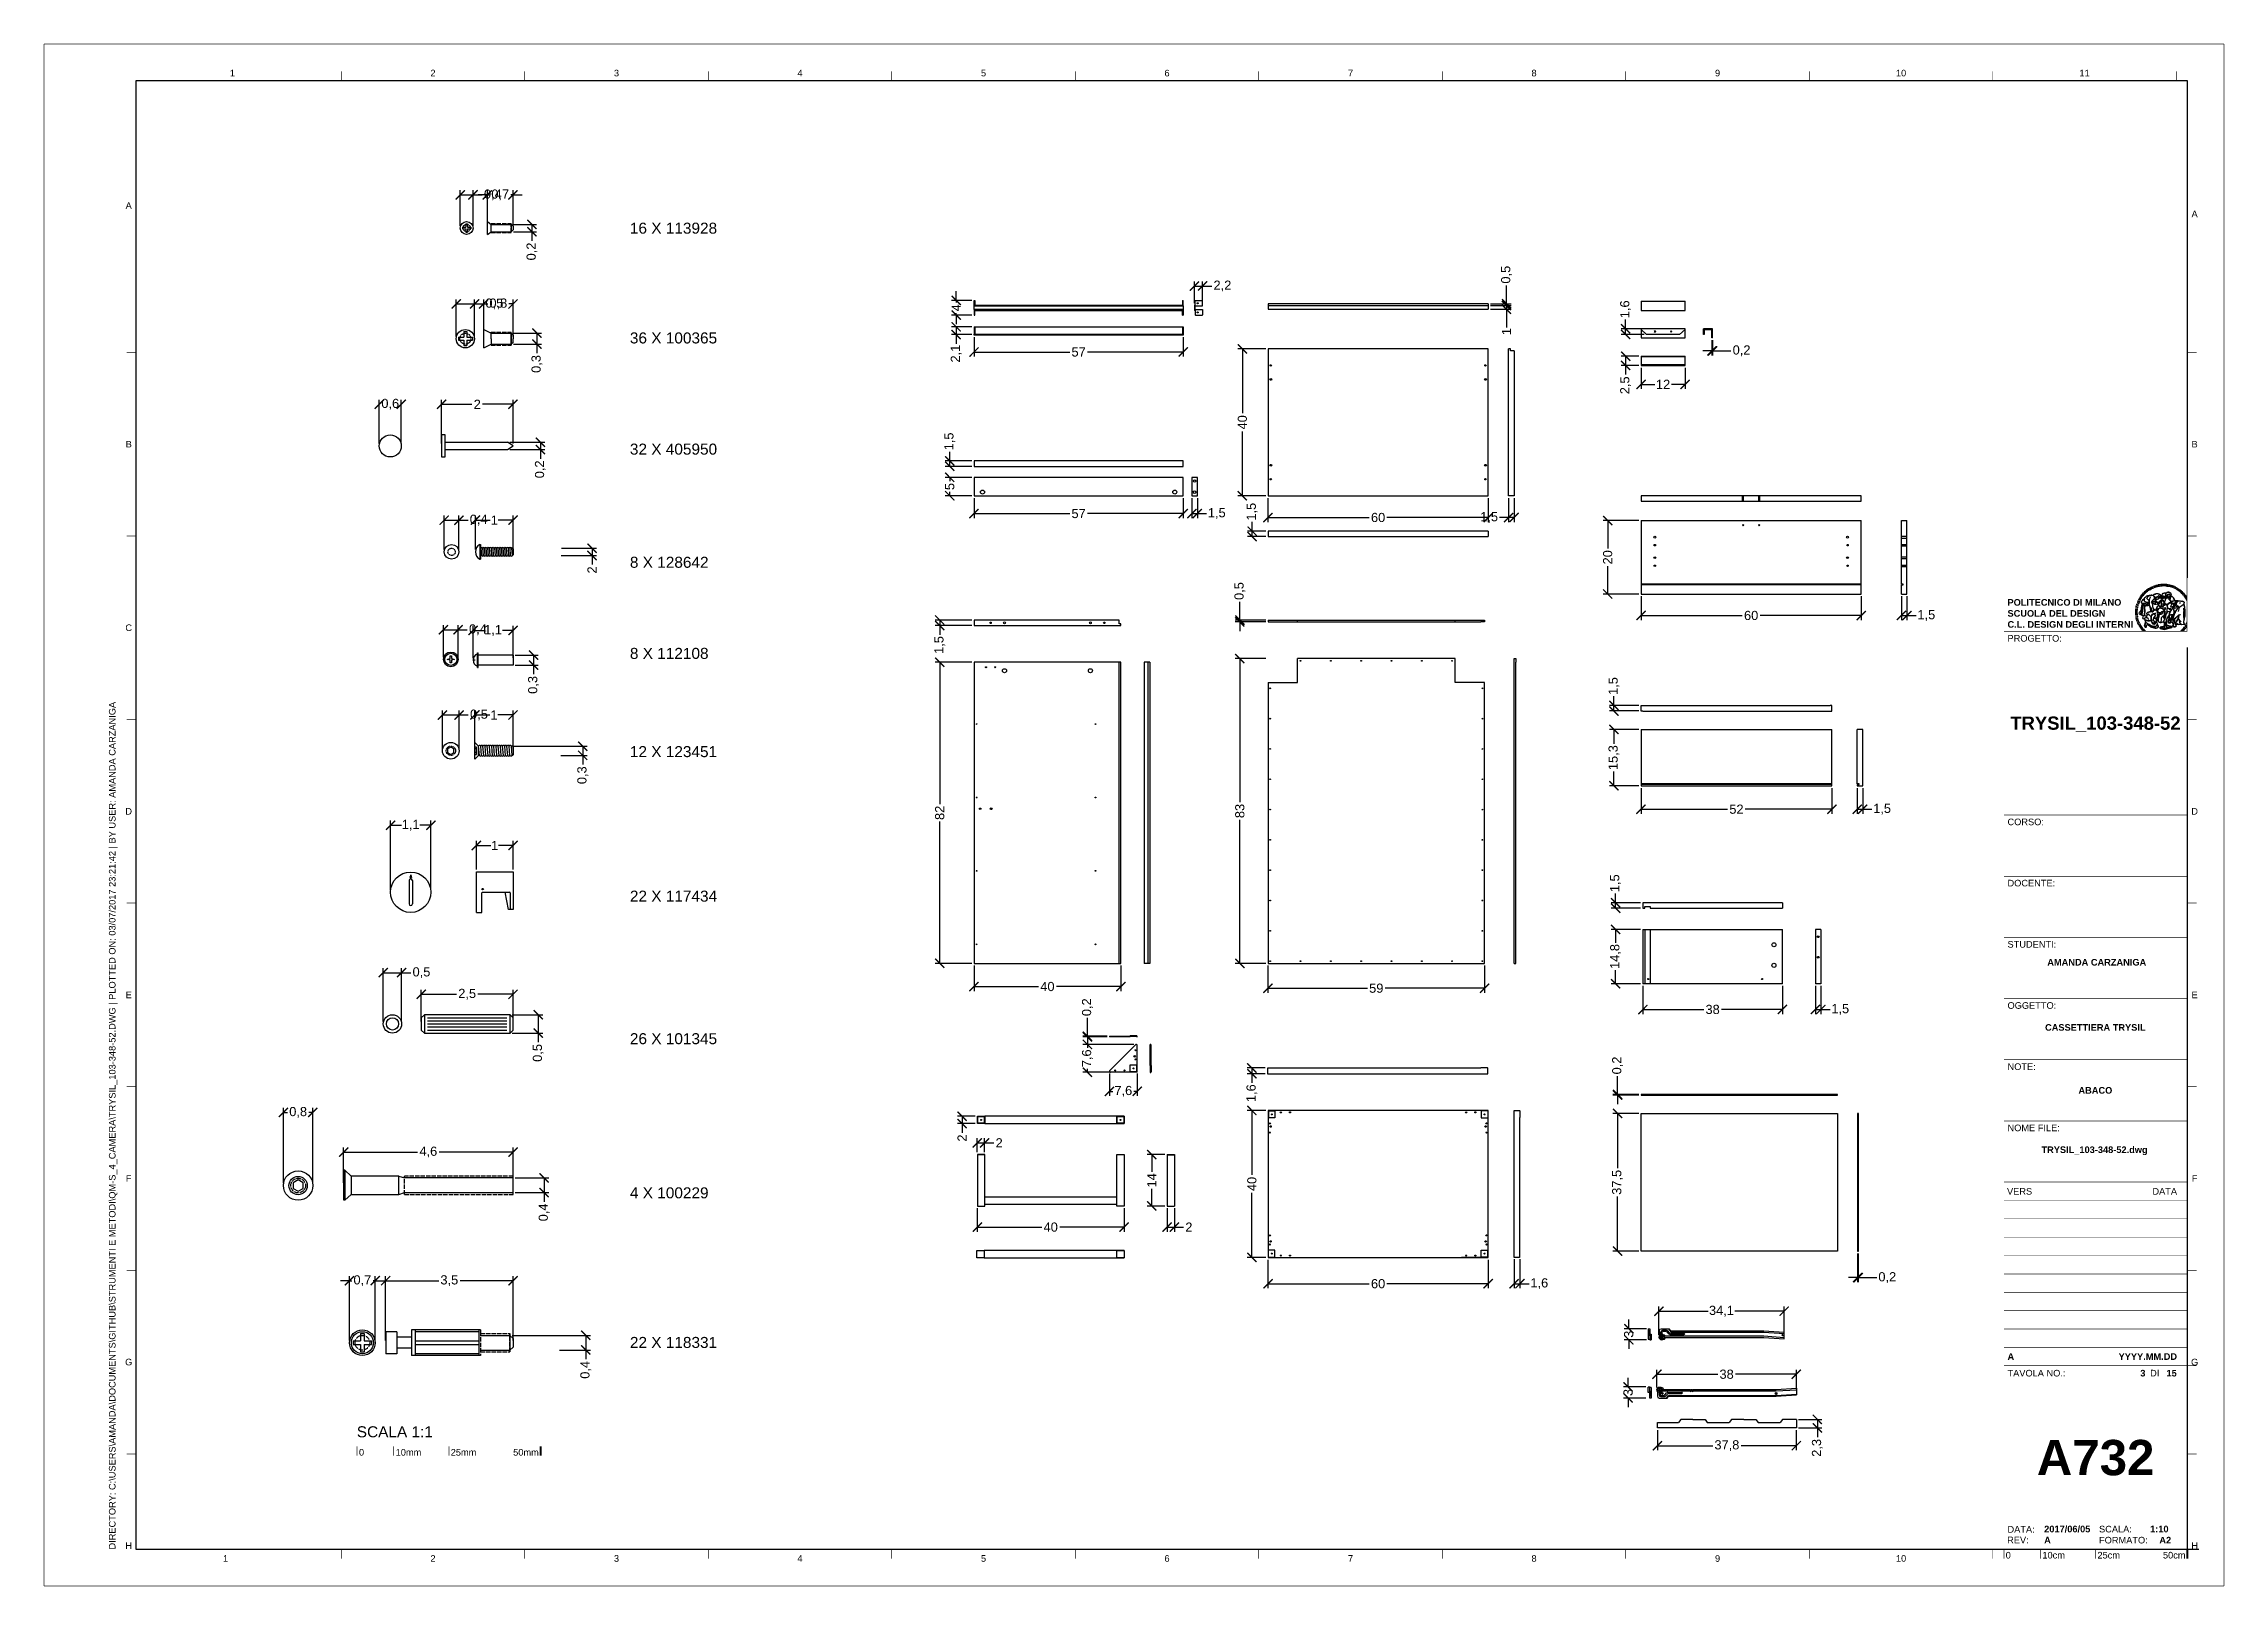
# Paper-space layout 'A732' of a CAD drawing. Header units: centimetres, sheet in millimetres. Extents: x 0 to 594, y 0 to 420.
# The model-space entities are those that its viewports show. They can reach past a viewport. Long polylines and large blocks are cut down to what shows.
import ezdxf
from ezdxf.enums import TextEntityAlignment as Align

# ---------------------------------------------------------------- set-up
doc = ezdxf.new("R2010")
doc.units = ezdxf.units.CM
doc.set_wipeout_variables(frame=1)
doc.linetypes.add('ACAD_ISO02W100', pattern=[15, 12, -3])
for name, color, linetype in [('filetto', 6, 'ACAD_ISO02W100'), ('G-ANNO-DIM', 252, 'Continuous'), ('G-ANNO-LOGO', 3, 'Continuous'), ('G-ANNO-TEXT', 3, 'Continuous'), ('G-ANNO-TTLB', 3, 'Continuous'), ('LAYOUT', 210, 'Continuous'), ('mobile', 7, 'Continuous'), ('PROIEZIONI', 251, 'Continuous'), ('SIMBOLI', 4, 'Continuous'), ('TESTO', 3, 'Continuous'), ('viewports', 250, 'Continuous'), ('Viti', 90, 'Continuous')]:
    doc.layers.add(name, color=color, linetype=linetype)
doc.layers.add('G-ANNO-NPLT', color=210, linetype='Continuous', plot=False)
doc.layers.get('viewports').off()
doc.styles.add('ARIAL', font='arial.ttf')
doc.styles.add('ARIAL-BOLD', font='arialbd.ttf')
doc.styles.add('E-ARIAL', font='arial.ttf')
doc.styles.get("Standard").update_dxf_attribs({"font": 'arial.ttf'})
doc.dimstyles.new('ISO-25', dxfattribs={"dimtxt": 2.5, "dimasz": 2.5, "dimexe": 1.25, "dimexo": 0.625, "dimtad": 0, "dimdec": 1, "dimtxsty": 'Standard', "dimblk": 'ARCHTICK', "dimcen": 2.5, "dimadec": 0, "dimazin": 0, "dimtfac": 1, "dimtdec": 1, "dimtmove": 0, "dimatfit": 3, "dimldrblk": 'ARCHTICK', "dimfxl": 1, "dimarcsym": 0})

psp = doc.layouts.new('A732')

# ---------------------------------------------------------------- texts
at = {"layer": 'G-ANNO-TEXT', "style": 'ARIAL'}
for s, p in [('1', (51.35, 412.07)), ('2', (106, 412.07)), ('3', (156, 412.07)), ('4', (206, 412.07)), ('5', (256, 412.07)), ('6', (306, 412.07)), ('7', (356, 412.07)), ('8', (406, 412.07)), ('9', (456, 412.07)), ('10', (506, 412.07)), ('11', (556, 412.07)), ('A', (23.09, 375.98)), ('A', (585.98, 373.71)), ('B', (23.09, 311)), ('B', (585.98, 311)), ('C', (23.09, 261)), ('C', (585.98, 261)), ('D', (23.09, 211)), ('D', (585.98, 211)), ('E', (23.09, 161)), ('E', (585.98, 161)), ('F', (23.09, 111)), ('F', (585.98, 111)), ('G', (23.09, 61)), ('G', (585.98, 61)), ('H', (23.09, 11)), ('H', (585.98, 11)), ('1', (49.49, 7.51)), ('2', (106, 7.51)), ('3', (156, 7.51)), ('4', (206, 7.51)), ('5', (256, 7.51)), ('6', (306, 7.51)), ('7', (356, 7.51)), ('8', (406, 7.51)), ('9', (456, 7.51)), ('10', (506, 7.51))]:
    psp.add_text(s, height=1.8, dxfattribs=at).set_placement(p, align=Align.MIDDLE_CENTER)
at = {"layer": 'G-ANNO-TEXT', "insert": (17.7, 9.95), "char_height": 1.8, "attachment_point": 1, "rotation": 90, "style": 'ARIAL'}
psp.add_mtext_dynamic_manual_height_columns('DIRECTORY: C:\\\\USERS\\\\AMANDA\\\\DOCUMENTS\\\\GITHUB\\\\STRUMENTI E METODI\\\\QM-S_4_CAMERA\\\\TRYSIL_103-348-52.DWG | PLOTTED ON: 03/07/2017 23:21:42 | BY USER: AMANDA CARZANIGA', width=412.209, gutter_width=9, heights=[0], dxfattribs=at)
at = {"layer": 'SIMBOLI', "char_height": 3, "attachment_point": 1, "style": 'ARIAL'}
for s, insert in [('16 X 113928', (159.65, 371.33)), ('36 X 100365', (159.65, 341.43)), ('32 X 405950', (159.65, 311.15)), ('8 X 128642', (159.65, 280.33)), ('8 X 112108', (159.65, 255.52)), ('12 X 123451', (159.65, 228.76)), ('22 X 117434', (159.65, 189.4)), ('26 X 101345', (159.65, 150.58)), ('4 X 100229', (159.65, 108.59)), ('22 X 118331', (159.65, 67.85))]:
    psp.add_mtext_dynamic_manual_height_columns(s, width=37.647, gutter_width=1.26, heights=[0], dxfattribs=dict(at, insert=insert))
at = {"layer": 'TESTO', "insert": (85.24, 43.51), "char_height": 3, "attachment_point": 1, "style": 'ARIAL'}
psp.add_mtext_dynamic_manual_height_columns('SCALA 1:1', width=37.647, gutter_width=1.26, heights=[0], dxfattribs=at)

msp = doc.modelspace()

# ---------------------------------------------------------------- blocks, each defined once
blk = doc.blocks.new('*U160')
at = {"layer": 'G-ANNO-TTLB', "const_width": 0.18}
for points in [[(0, -2.5), (0, 0)], [(10, 0), (10, -2.5)], [(25, 0), (25, -2.5)]]:
    blk.add_lwpolyline(points, dxfattribs=at)
at = {"layer": 'G-ANNO-TTLB'}
blk.add_lwpolyline([(50, 0, 0.48, 0.48, 0), (50, -2.5, 0.48, 0.48, 0)], format="xyseb", dxfattribs=at)
at = {"layer": 'G-ANNO-TEXT', "style": 'E-ARIAL'}
blk.add_text('0', height=1.8, dxfattribs=at).set_placement((1.2, -0.7), align=Align.TOP_CENTER)
for s, p in [('10cm', (10.5, -2.5)), ('25cm', (25.5, -2.5))]:
    blk.add_text(s, height=1.8, dxfattribs=at).set_placement(p)
blk.add_text('50cm', height=1.8, dxfattribs=at).set_placement((49.5, -2.5), align=Align.RIGHT)
blk = doc.blocks.new('_ArchTick')
at = {"color": 0, "linetype": 'ByBlock', "const_width": 0.15}
blk.add_lwpolyline([(-0.5, -0.5), (0.5, 0.5)], dxfattribs=at)
blk = doc.blocks.new('*D27')
at = {"layer": 'Defpoints', "color": 0, "transparency": 16777216}
for p in [(248.56, 346.14), (253.41, 350.14), (253.41, 346.14)]:
    blk.add_point(p, dxfattribs=at)
at = {"layer": 'G-ANNO-DIM', "color": 0, "lineweight": -2, "transparency": 16777216}
for p, q in [((248.56, 350.14), (248.56, 352.64)), ((252.79, 350.14), (247.31, 350.14)), ((252.79, 346.14), (247.31, 346.14)), ((248.56, 350.14), (248.56, 349.63)), ((248.56, 346.14), (248.56, 346.65)), ((248.56, 346.14), (248.56, 343.64))]:
    blk.add_line(p, q, dxfattribs=at)
at = {"layer": 'G-ANNO-DIM', "color": 0, "lineweight": -2, "transparency": 16777216, "xscale": 2.5, "yscale": 2.5, "zscale": 2.5}
for p, rotation in [((248.56, 350.14), 270), ((248.56, 346.14), 90)]:
    blk.add_blockref('_ArchTick', p, dxfattribs=dict(at, rotation=rotation))
at = {"layer": 'G-ANNO-DIM', "color": 0, "transparency": 16777216, "insert": (248.56, 348.14), "char_height": 2.5, "attachment_point": 5, "rotation": 90}
blk.add_mtext('4', dxfattribs=at)
blk = doc.blocks.new('*D28')
at = {"layer": 'Defpoints', "color": 0, "transparency": 16777216}
for p in [(248.56, 340.84), (253.41, 342.94), (253.41, 340.84)]:
    blk.add_point(p, dxfattribs=at)
at = {"layer": 'G-ANNO-DIM', "color": 0, "lineweight": -2, "transparency": 16777216}
for p, q in [((252.79, 342.94), (247.31, 342.94)), ((252.79, 340.84), (247.31, 340.84)), ((248.56, 342.94), (248.56, 340.84)), ((248.56, 340.84), (248.56, 338.34))]:
    blk.add_line(p, q, dxfattribs=at)
at = {"layer": 'G-ANNO-DIM', "color": 0, "lineweight": -2, "transparency": 16777216, "xscale": 2.5, "yscale": 2.5, "zscale": 2.5}
for p, rotation in [((248.56, 342.94), 90), ((248.56, 340.84), 270)]:
    blk.add_blockref('_ArchTick', p, dxfattribs=dict(at, rotation=rotation))
at = {"layer": 'G-ANNO-DIM', "color": 0, "transparency": 16777216, "insert": (248.56, 335.66), "char_height": 2.5, "attachment_point": 5, "rotation": 90}
blk.add_mtext('2,1', dxfattribs=at)
blk = doc.blocks.new('*D29')
at = {"layer": 'Defpoints', "color": 0, "transparency": 16777216}
for p in [(315.68, 354.07), (313.48, 348.74), (315.68, 348.74)]:
    blk.add_point(p, dxfattribs=at)
at = {"layer": 'G-ANNO-DIM', "color": 0, "lineweight": -2, "transparency": 16777216}
for p, q in [((313.48, 349.37), (313.48, 355.32)), ((313.48, 354.07), (315.68, 354.07)), ((315.68, 349.37), (315.68, 355.32)), ((315.68, 354.07), (318.18, 354.07))]:
    blk.add_line(p, q, dxfattribs=at)
at = {"layer": 'G-ANNO-DIM', "color": 0, "lineweight": -2, "transparency": 16777216, "xscale": 2.5, "yscale": 2.5, "zscale": 2.5, "rotation": 180}
blk.add_blockref('_ArchTick', (313.48, 354.07), dxfattribs=at)
at = {"layer": 'G-ANNO-DIM', "color": 0, "lineweight": -2, "transparency": 16777216, "xscale": 2.5, "yscale": 2.5, "zscale": 2.5}
blk.add_blockref('_ArchTick', (315.68, 354.07), dxfattribs=at)
at = {"layer": 'G-ANNO-DIM', "color": 0, "transparency": 16777216, "insert": (321.09, 354.07), "char_height": 2.5, "attachment_point": 5}
blk.add_mtext('2,2', dxfattribs=at)
blk = doc.blocks.new('*D30')
at = {"layer": 'Defpoints', "color": 0, "transparency": 16777216}
for p in [(253.41, 301.95), (246.8, 296.95), (253.41, 296.95)]:
    blk.add_point(p, dxfattribs=at)
at = {"layer": 'G-ANNO-DIM', "color": 0, "lineweight": -2, "transparency": 16777216}
for p, q in [((252.79, 301.95), (245.55, 301.95)), ((246.8, 301.95), (246.8, 300.9)), ((246.8, 296.95), (246.8, 297.99)), ((252.79, 296.95), (245.55, 296.95))]:
    blk.add_line(p, q, dxfattribs=at)
at = {"layer": 'G-ANNO-DIM', "color": 0, "lineweight": -2, "transparency": 16777216, "xscale": 2.5, "yscale": 2.5, "zscale": 2.5}
for p, rotation in [((246.8, 301.95), 90), ((246.8, 296.95), 270)]:
    blk.add_blockref('_ArchTick', p, dxfattribs=dict(at, rotation=rotation))
at = {"layer": 'G-ANNO-DIM', "color": 0, "transparency": 16777216, "insert": (246.8, 299.45), "char_height": 2.5, "attachment_point": 5, "rotation": 90}
blk.add_mtext('5', dxfattribs=at)
blk = doc.blocks.new('*D31')
at = {"layer": 'Defpoints', "color": 0, "transparency": 16777216}
for p in [(246.8, 304.95), (253.41, 306.45), (253.41, 304.95)]:
    blk.add_point(p, dxfattribs=at)
at = {"layer": 'G-ANNO-DIM', "color": 0, "lineweight": -2, "transparency": 16777216}
for p, q in [((252.79, 306.45), (245.55, 306.45)), ((252.79, 304.95), (245.55, 304.95)), ((246.8, 306.45), (246.8, 308.95)), ((246.8, 304.95), (246.8, 306.45))]:
    blk.add_line(p, q, dxfattribs=at)
at = {"layer": 'G-ANNO-DIM', "color": 0, "lineweight": -2, "transparency": 16777216, "xscale": 2.5, "yscale": 2.5, "zscale": 2.5}
for p, rotation in [((246.8, 306.45), 90), ((246.8, 304.95), 270)]:
    blk.add_blockref('_ArchTick', p, dxfattribs=dict(at, rotation=rotation))
at = {"layer": 'G-ANNO-DIM', "color": 0, "transparency": 16777216, "insert": (246.8, 311.74), "char_height": 2.5, "attachment_point": 5, "rotation": 90}
blk.add_mtext('1,5', dxfattribs=at)
blk = doc.blocks.new('*D32')
at = {"layer": 'Defpoints', "color": 0, "transparency": 16777216}
for p in [(253.41, 296.95), (310.41, 296.95), (310.41, 292.1)]:
    blk.add_point(p, dxfattribs=at)
at = {"layer": 'G-ANNO-DIM', "color": 0, "lineweight": -2, "transparency": 16777216}
for p, q in [((253.41, 296.32), (253.41, 290.85)), ((253.41, 292.1), (279.5, 292.1)), ((310.41, 292.1), (284.33, 292.1)), ((310.41, 296.32), (310.41, 290.85))]:
    blk.add_line(p, q, dxfattribs=at)
at = {"layer": 'G-ANNO-DIM', "color": 0, "lineweight": -2, "transparency": 16777216, "xscale": 2.5, "yscale": 2.5, "zscale": 2.5, "rotation": 180}
blk.add_blockref('_ArchTick', (253.41, 292.1), dxfattribs=at)
at = {"layer": 'G-ANNO-DIM', "color": 0, "lineweight": -2, "transparency": 16777216, "xscale": 2.5, "yscale": 2.5, "zscale": 2.5}
blk.add_blockref('_ArchTick', (310.41, 292.1), dxfattribs=at)
at = {"layer": 'G-ANNO-DIM', "color": 0, "transparency": 16777216, "insert": (281.91, 292.1), "char_height": 2.5, "attachment_point": 5}
blk.add_mtext('57', dxfattribs=at)
blk = doc.blocks.new('*D33')
at = {"layer": 'Defpoints', "color": 0, "transparency": 16777216}
for p in [(253.41, 251.59), (244.07, 169.59), (253.41, 169.59)]:
    blk.add_point(p, dxfattribs=at)
at = {"layer": 'G-ANNO-DIM', "color": 0, "lineweight": -2, "transparency": 16777216}
for p, q in [((252.79, 251.59), (242.82, 251.59)), ((244.07, 251.59), (244.07, 212.99)), ((244.07, 169.59), (244.07, 208.19)), ((252.79, 169.59), (242.82, 169.59))]:
    blk.add_line(p, q, dxfattribs=at)
at = {"layer": 'G-ANNO-DIM', "color": 0, "lineweight": -2, "transparency": 16777216, "xscale": 2.5, "yscale": 2.5, "zscale": 2.5}
for p, rotation in [((244.07, 251.59), 90), ((244.07, 169.59), 270)]:
    blk.add_blockref('_ArchTick', p, dxfattribs=dict(at, rotation=rotation))
at = {"layer": 'G-ANNO-DIM', "color": 0, "transparency": 16777216, "insert": (244.07, 210.59), "char_height": 2.5, "attachment_point": 5, "rotation": 90}
blk.add_mtext('82', dxfattribs=at)
blk = doc.blocks.new('*D34')
at = {"layer": 'Defpoints', "color": 0, "transparency": 16777216}
for p in [(253.41, 169.59), (293.41, 169.59), (293.41, 163.27)]:
    blk.add_point(p, dxfattribs=at)
at = {"layer": 'G-ANNO-DIM', "color": 0, "lineweight": -2, "transparency": 16777216}
for p, q in [((253.41, 168.97), (253.41, 162.02)), ((293.41, 168.97), (293.41, 162.02)), ((253.41, 163.27), (270.95, 163.27)), ((293.41, 163.27), (275.87, 163.27))]:
    blk.add_line(p, q, dxfattribs=at)
at = {"layer": 'G-ANNO-DIM', "color": 0, "lineweight": -2, "transparency": 16777216, "xscale": 2.5, "yscale": 2.5, "zscale": 2.5, "rotation": 180}
blk.add_blockref('_ArchTick', (253.41, 163.27), dxfattribs=at)
at = {"layer": 'G-ANNO-DIM', "color": 0, "lineweight": -2, "transparency": 16777216, "xscale": 2.5, "yscale": 2.5, "zscale": 2.5}
blk.add_blockref('_ArchTick', (293.41, 163.27), dxfattribs=at)
at = {"layer": 'G-ANNO-DIM', "color": 0, "transparency": 16777216, "insert": (273.41, 163.27), "char_height": 2.5, "attachment_point": 5}
blk.add_mtext('40', dxfattribs=at)
blk = doc.blocks.new('*D35')
at = {"layer": 'Defpoints', "color": 0, "transparency": 16777216}
for p in [(244.07, 261.59), (253.41, 263.09), (253.41, 261.59)]:
    blk.add_point(p, dxfattribs=at)
at = {"layer": 'G-ANNO-DIM', "color": 0, "lineweight": -2, "transparency": 16777216}
for p, q in [((252.79, 263.09), (242.82, 263.09)), ((252.79, 261.59), (242.82, 261.59)), ((244.07, 263.09), (244.07, 261.59)), ((244.07, 261.59), (244.07, 259.09))]:
    blk.add_line(p, q, dxfattribs=at)
at = {"layer": 'G-ANNO-DIM', "color": 0, "lineweight": -2, "transparency": 16777216, "xscale": 2.5, "yscale": 2.5, "zscale": 2.5}
for p, rotation in [((244.07, 263.09), 90), ((244.07, 261.59), 270)]:
    blk.add_blockref('_ArchTick', p, dxfattribs=dict(at, rotation=rotation))
at = {"layer": 'G-ANNO-DIM', "color": 0, "transparency": 16777216, "insert": (244.07, 256.3), "char_height": 2.5, "attachment_point": 5, "rotation": 90}
blk.add_mtext('1,5', dxfattribs=at)
blk = doc.blocks.new('*D36')
at = {"layer": 'Defpoints', "color": 0, "transparency": 16777216}
for p in [(333.51, 336.95), (326.53, 296.95), (333.51, 296.95)]:
    blk.add_point(p, dxfattribs=at)
at = {"layer": 'G-ANNO-DIM', "color": 0, "lineweight": -2, "transparency": 16777216}
for p, q in [((332.88, 336.95), (325.28, 336.95)), ((326.53, 336.95), (326.53, 319.41)), ((326.53, 296.95), (326.53, 314.49)), ((332.88, 296.95), (325.28, 296.95))]:
    blk.add_line(p, q, dxfattribs=at)
at = {"layer": 'G-ANNO-DIM', "color": 0, "lineweight": -2, "transparency": 16777216, "xscale": 2.5, "yscale": 2.5, "zscale": 2.5}
for p, rotation in [((326.53, 336.95), 90), ((326.53, 296.95), 270)]:
    blk.add_blockref('_ArchTick', p, dxfattribs=dict(at, rotation=rotation))
at = {"layer": 'G-ANNO-DIM', "color": 0, "transparency": 16777216, "insert": (326.53, 316.95), "char_height": 2.5, "attachment_point": 5, "rotation": 90}
blk.add_mtext('40', dxfattribs=at)
blk = doc.blocks.new('*D37')
at = {"layer": 'Defpoints', "color": 0, "transparency": 16777216}
for p in [(333.51, 296.95), (393.51, 296.95), (393.51, 291.02)]:
    blk.add_point(p, dxfattribs=at)
at = {"layer": 'G-ANNO-DIM', "color": 0, "lineweight": -2, "transparency": 16777216}
for p, q in [((333.51, 296.32), (333.51, 289.77)), ((393.51, 296.32), (393.51, 289.77)), ((333.51, 291.02), (361.09, 291.02)), ((393.51, 291.02), (365.93, 291.02))]:
    blk.add_line(p, q, dxfattribs=at)
at = {"layer": 'G-ANNO-DIM', "color": 0, "lineweight": -2, "transparency": 16777216, "xscale": 2.5, "yscale": 2.5, "zscale": 2.5, "rotation": 180}
blk.add_blockref('_ArchTick', (333.51, 291.02), dxfattribs=at)
at = {"layer": 'G-ANNO-DIM', "color": 0, "lineweight": -2, "transparency": 16777216, "xscale": 2.5, "yscale": 2.5, "zscale": 2.5}
blk.add_blockref('_ArchTick', (393.51, 291.02), dxfattribs=at)
at = {"layer": 'G-ANNO-DIM', "color": 0, "transparency": 16777216, "insert": (363.51, 291.02), "char_height": 2.5, "attachment_point": 5}
blk.add_mtext('60', dxfattribs=at)
blk = doc.blocks.new('*D38')
at = {"layer": 'Defpoints', "color": 0, "transparency": 16777216}
for p in [(329.19, 287.31), (333.51, 287.31), (333.51, 285.81)]:
    blk.add_point(p, dxfattribs=at)
at = {"layer": 'G-ANNO-DIM', "color": 0, "lineweight": -2, "transparency": 16777216}
for p, q in [((332.88, 287.31), (327.94, 287.31)), ((332.88, 285.81), (327.94, 285.81)), ((329.19, 287.31), (329.19, 289.81)), ((329.19, 285.81), (329.19, 287.31))]:
    blk.add_line(p, q, dxfattribs=at)
at = {"layer": 'G-ANNO-DIM', "color": 0, "lineweight": -2, "transparency": 16777216, "xscale": 2.5, "yscale": 2.5, "zscale": 2.5}
for p, rotation in [((329.19, 287.31), 90), ((329.19, 285.81), 270)]:
    blk.add_blockref('_ArchTick', p, dxfattribs=dict(at, rotation=rotation))
at = {"layer": 'G-ANNO-DIM', "color": 0, "transparency": 16777216, "insert": (329.19, 292.6), "char_height": 2.5, "attachment_point": 5, "rotation": 90}
blk.add_mtext('1,5', dxfattribs=at)
blk = doc.blocks.new('*D39')
at = {"layer": 'Defpoints', "color": 0, "transparency": 16777216}
for p in [(312.76, 296.95), (314.26, 296.95), (314.26, 292.1)]:
    blk.add_point(p, dxfattribs=at)
at = {"layer": 'G-ANNO-DIM', "color": 0, "lineweight": -2, "transparency": 16777216}
for p, q in [((312.76, 296.32), (312.76, 290.85)), ((312.76, 292.1), (314.26, 292.1)), ((314.26, 296.32), (314.26, 290.85)), ((314.26, 292.1), (316.76, 292.1))]:
    blk.add_line(p, q, dxfattribs=at)
at = {"layer": 'G-ANNO-DIM', "color": 0, "lineweight": -2, "transparency": 16777216, "xscale": 2.5, "yscale": 2.5, "zscale": 2.5, "rotation": 180}
blk.add_blockref('_ArchTick', (312.76, 292.1), dxfattribs=at)
at = {"layer": 'G-ANNO-DIM', "color": 0, "lineweight": -2, "transparency": 16777216, "xscale": 2.5, "yscale": 2.5, "zscale": 2.5}
blk.add_blockref('_ArchTick', (314.26, 292.1), dxfattribs=at)
at = {"layer": 'G-ANNO-DIM', "color": 0, "transparency": 16777216, "insert": (319.55, 292.1), "char_height": 2.5, "attachment_point": 5}
blk.add_mtext('1,5', dxfattribs=at)
blk = doc.blocks.new('*D40')
at = {"layer": 'Defpoints', "color": 0, "transparency": 16777216}
for p in [(399.05, 296.95), (400.55, 296.95), (399.05, 291.02)]:
    blk.add_point(p, dxfattribs=at)
at = {"layer": 'G-ANNO-DIM', "color": 0, "lineweight": -2, "transparency": 16777216}
for p, q in [((399.05, 296.32), (399.05, 289.77)), ((400.55, 296.32), (400.55, 289.77)), ((399.05, 291.02), (396.55, 291.02)), ((400.55, 291.02), (399.05, 291.02))]:
    blk.add_line(p, q, dxfattribs=at)
at = {"layer": 'G-ANNO-DIM', "color": 0, "lineweight": -2, "transparency": 16777216, "xscale": 2.5, "yscale": 2.5, "zscale": 2.5, "rotation": 180}
blk.add_blockref('_ArchTick', (399.05, 291.02), dxfattribs=at)
at = {"layer": 'G-ANNO-DIM', "color": 0, "lineweight": -2, "transparency": 16777216, "xscale": 2.5, "yscale": 2.5, "zscale": 2.5}
blk.add_blockref('_ArchTick', (400.55, 291.02), dxfattribs=at)
at = {"layer": 'G-ANNO-DIM', "color": 0, "transparency": 16777216, "insert": (393.76, 291.02), "char_height": 2.5, "attachment_point": 5}
blk.add_mtext('1,5', dxfattribs=at)
blk = doc.blocks.new('*D41')
at = {"layer": 'Defpoints', "color": 0, "transparency": 16777216}
for p in [(253.41, 340.74), (310.41, 340.74), (310.41, 336.1)]:
    blk.add_point(p, dxfattribs=at)
at = {"layer": 'G-ANNO-DIM', "color": 0, "lineweight": -2, "transparency": 16777216}
for p, q in [((253.41, 340.11), (253.41, 334.85)), ((310.41, 340.11), (310.41, 334.85)), ((253.41, 336.1), (279.5, 336.1)), ((310.41, 336.1), (284.33, 336.1))]:
    blk.add_line(p, q, dxfattribs=at)
at = {"layer": 'G-ANNO-DIM', "color": 0, "lineweight": -2, "transparency": 16777216, "xscale": 2.5, "yscale": 2.5, "zscale": 2.5, "rotation": 180}
blk.add_blockref('_ArchTick', (253.41, 336.1), dxfattribs=at)
at = {"layer": 'G-ANNO-DIM', "color": 0, "lineweight": -2, "transparency": 16777216, "xscale": 2.5, "yscale": 2.5, "zscale": 2.5}
blk.add_blockref('_ArchTick', (310.41, 336.1), dxfattribs=at)
at = {"layer": 'G-ANNO-DIM', "color": 0, "transparency": 16777216, "insert": (281.91, 336.1), "char_height": 2.5, "attachment_point": 5}
blk.add_mtext('57', dxfattribs=at)
blk = doc.blocks.new('*D42')
at = {"layer": 'Defpoints', "color": 0, "transparency": 16777216}
for p in [(325.84, 262.59), (333.51, 263.09), (333.51, 262.59)]:
    blk.add_point(p, dxfattribs=at)
at = {"layer": 'G-ANNO-DIM', "color": 0, "lineweight": -2, "transparency": 16777216}
for p, q in [((325.84, 263.09), (325.84, 268.09)), ((332.88, 263.09), (324.59, 263.09)), ((332.88, 262.59), (324.59, 262.59)), ((325.84, 262.59), (325.84, 263.09)), ((325.84, 262.59), (325.84, 260.09))]:
    blk.add_line(p, q, dxfattribs=at)
at = {"layer": 'G-ANNO-DIM', "color": 0, "lineweight": -2, "transparency": 16777216, "xscale": 2.5, "yscale": 2.5, "zscale": 2.5}
for p, rotation in [((325.84, 263.09), 270), ((325.84, 262.59), 90)]:
    blk.add_blockref('_ArchTick', p, dxfattribs=dict(at, rotation=rotation))
at = {"layer": 'G-ANNO-DIM', "color": 0, "transparency": 16777216, "insert": (325.84, 271), "char_height": 2.5, "attachment_point": 5, "rotation": 90}
blk.add_mtext('0,5', dxfattribs=at)
blk = doc.blocks.new('*D43')
at = {"layer": 'Defpoints', "color": 0, "transparency": 16777216}
for p in [(333.51, 252.59), (325.84, 169.59), (333.51, 169.59)]:
    blk.add_point(p, dxfattribs=at)
at = {"layer": 'G-ANNO-DIM', "color": 0, "lineweight": -2, "transparency": 16777216}
for p, q in [((332.88, 252.59), (324.59, 252.59)), ((325.84, 252.59), (325.84, 213.51)), ((325.84, 169.59), (325.84, 208.67)), ((332.88, 169.59), (324.59, 169.59))]:
    blk.add_line(p, q, dxfattribs=at)
at = {"layer": 'G-ANNO-DIM', "color": 0, "lineweight": -2, "transparency": 16777216, "xscale": 2.5, "yscale": 2.5, "zscale": 2.5}
for p, rotation in [((325.84, 252.59), 90), ((325.84, 169.59), 270)]:
    blk.add_blockref('_ArchTick', p, dxfattribs=dict(at, rotation=rotation))
at = {"layer": 'G-ANNO-DIM', "color": 0, "transparency": 16777216, "insert": (325.84, 211.09), "char_height": 2.5, "attachment_point": 5, "rotation": 90}
blk.add_mtext('83', dxfattribs=at)
blk = doc.blocks.new('*D44')
at = {"layer": 'Defpoints', "color": 0, "transparency": 16777216}
for p in [(333.51, 169.59), (392.51, 169.59), (392.51, 162.82)]:
    blk.add_point(p, dxfattribs=at)
at = {"layer": 'G-ANNO-DIM', "color": 0, "lineweight": -2, "transparency": 16777216}
for p, q in [((333.51, 168.97), (333.51, 161.57)), ((392.51, 168.97), (392.51, 161.57)), ((333.51, 162.82), (360.59, 162.82)), ((392.51, 162.82), (365.43, 162.82))]:
    blk.add_line(p, q, dxfattribs=at)
at = {"layer": 'G-ANNO-DIM', "color": 0, "lineweight": -2, "transparency": 16777216, "xscale": 2.5, "yscale": 2.5, "zscale": 2.5, "rotation": 180}
blk.add_blockref('_ArchTick', (333.51, 162.82), dxfattribs=at)
at = {"layer": 'G-ANNO-DIM', "color": 0, "lineweight": -2, "transparency": 16777216, "xscale": 2.5, "yscale": 2.5, "zscale": 2.5}
blk.add_blockref('_ArchTick', (392.51, 162.82), dxfattribs=at)
at = {"layer": 'G-ANNO-DIM', "color": 0, "transparency": 16777216, "insert": (363.01, 162.82), "char_height": 2.5, "attachment_point": 5}
blk.add_mtext('59', dxfattribs=at)
blk = doc.blocks.new('*D45')
at = {"layer": 'Defpoints', "color": 0, "transparency": 16777216}
for p in [(329.12, 139.51), (333.41, 141.11), (333.41, 139.51)]:
    blk.add_point(p, dxfattribs=at)
at = {"layer": 'G-ANNO-DIM', "color": 0, "lineweight": -2, "transparency": 16777216}
for p, q in [((332.78, 141.11), (327.87, 141.11)), ((332.78, 139.51), (327.87, 139.51)), ((329.12, 141.11), (329.12, 139.51)), ((329.12, 139.51), (329.12, 137.01))]:
    blk.add_line(p, q, dxfattribs=at)
at = {"layer": 'G-ANNO-DIM', "color": 0, "lineweight": -2, "transparency": 16777216, "xscale": 2.5, "yscale": 2.5, "zscale": 2.5}
for p, rotation in [((329.12, 141.11), 90), ((329.12, 139.51), 270)]:
    blk.add_blockref('_ArchTick', p, dxfattribs=dict(at, rotation=rotation))
at = {"layer": 'G-ANNO-DIM', "color": 0, "transparency": 16777216, "insert": (329.12, 134.23), "char_height": 2.5, "attachment_point": 5, "rotation": 90}
blk.add_mtext('1,6', dxfattribs=at)
blk = doc.blocks.new('*D46')
at = {"layer": 'Defpoints', "color": 0, "transparency": 16777216}
for p in [(333.51, 129.51), (329.12, 89.51), (333.51, 89.51)]:
    blk.add_point(p, dxfattribs=at)
at = {"layer": 'G-ANNO-DIM', "color": 0, "lineweight": -2, "transparency": 16777216}
for p, q in [((332.88, 129.51), (327.87, 129.51)), ((329.12, 129.51), (329.12, 111.97)), ((329.12, 89.51), (329.12, 107.05)), ((332.88, 89.51), (327.87, 89.51))]:
    blk.add_line(p, q, dxfattribs=at)
at = {"layer": 'G-ANNO-DIM', "color": 0, "lineweight": -2, "transparency": 16777216, "xscale": 2.5, "yscale": 2.5, "zscale": 2.5}
for p, rotation in [((329.12, 129.51), 90), ((329.12, 89.51), 270)]:
    blk.add_blockref('_ArchTick', p, dxfattribs=dict(at, rotation=rotation))
at = {"layer": 'G-ANNO-DIM', "color": 0, "transparency": 16777216, "insert": (329.12, 109.51), "char_height": 2.5, "attachment_point": 5, "rotation": 90}
blk.add_mtext('40', dxfattribs=at)
blk = doc.blocks.new('*D47')
at = {"layer": 'Defpoints', "color": 0, "transparency": 16777216}
for p in [(333.51, 89.51), (393.51, 89.51), (393.51, 82.34)]:
    blk.add_point(p, dxfattribs=at)
at = {"layer": 'G-ANNO-DIM', "color": 0, "lineweight": -2, "transparency": 16777216}
for p, q in [((333.51, 88.89), (333.51, 81.09)), ((393.51, 88.89), (393.51, 81.09)), ((333.51, 82.34), (361.09, 82.34)), ((393.51, 82.34), (365.93, 82.34))]:
    blk.add_line(p, q, dxfattribs=at)
at = {"layer": 'G-ANNO-DIM', "color": 0, "lineweight": -2, "transparency": 16777216, "xscale": 2.5, "yscale": 2.5, "zscale": 2.5, "rotation": 180}
blk.add_blockref('_ArchTick', (333.51, 82.34), dxfattribs=at)
at = {"layer": 'G-ANNO-DIM', "color": 0, "lineweight": -2, "transparency": 16777216, "xscale": 2.5, "yscale": 2.5, "zscale": 2.5}
blk.add_blockref('_ArchTick', (393.51, 82.34), dxfattribs=at)
at = {"layer": 'G-ANNO-DIM', "color": 0, "transparency": 16777216, "insert": (363.51, 82.34), "char_height": 2.5, "attachment_point": 5}
blk.add_mtext('60', dxfattribs=at)
blk = doc.blocks.new('*D48')
at = {"layer": 'Defpoints', "color": 0, "transparency": 16777216}
for p in [(400.55, 89.61), (402.15, 89.61), (400.55, 82.34)]:
    blk.add_point(p, dxfattribs=at)
at = {"layer": 'G-ANNO-DIM', "color": 0, "lineweight": -2, "transparency": 16777216}
for p, q in [((400.55, 88.99), (400.55, 81.09)), ((402.15, 88.99), (402.15, 81.09)), ((400.55, 82.34), (402.15, 82.34)), ((402.15, 82.34), (404.65, 82.34))]:
    blk.add_line(p, q, dxfattribs=at)
at = {"layer": 'G-ANNO-DIM', "color": 0, "lineweight": -2, "transparency": 16777216, "xscale": 2.5, "yscale": 2.5, "zscale": 2.5, "rotation": 180}
blk.add_blockref('_ArchTick', (400.55, 82.34), dxfattribs=at)
at = {"layer": 'G-ANNO-DIM', "color": 0, "lineweight": -2, "transparency": 16777216, "xscale": 2.5, "yscale": 2.5, "zscale": 2.5}
blk.add_blockref('_ArchTick', (402.15, 82.34), dxfattribs=at)
at = {"layer": 'G-ANNO-DIM', "color": 0, "transparency": 16777216, "insert": (407.43, 82.34), "char_height": 2.5, "attachment_point": 5}
blk.add_mtext('1,6', dxfattribs=at)
blk = doc.blocks.new('*D49')
at = {"layer": 'Defpoints', "color": 0, "transparency": 16777216}
for p in [(290.31, 140.24), (297.88, 140.24), (297.88, 134.73)]:
    blk.add_point(p, dxfattribs=at)
at = {"layer": 'G-ANNO-DIM', "color": 0, "lineweight": -2, "transparency": 16777216}
for p, q in [((290.31, 139.61), (290.31, 133.48)), ((297.88, 139.61), (297.88, 133.48)), ((290.31, 134.73), (291.2, 134.73)), ((297.88, 134.73), (296.98, 134.73))]:
    blk.add_line(p, q, dxfattribs=at)
at = {"layer": 'G-ANNO-DIM', "color": 0, "lineweight": -2, "transparency": 16777216, "xscale": 2.5, "yscale": 2.5, "zscale": 2.5, "rotation": 180}
blk.add_blockref('_ArchTick', (290.31, 134.73), dxfattribs=at)
at = {"layer": 'G-ANNO-DIM', "color": 0, "lineweight": -2, "transparency": 16777216, "xscale": 2.5, "yscale": 2.5, "zscale": 2.5}
blk.add_blockref('_ArchTick', (297.88, 134.73), dxfattribs=at)
at = {"layer": 'G-ANNO-DIM', "color": 0, "transparency": 16777216, "insert": (294.09, 134.73), "char_height": 2.5, "attachment_point": 5}
blk.add_mtext('7,6', dxfattribs=at)
blk = doc.blocks.new('*D50')
at = {"layer": 'Defpoints', "color": 0, "transparency": 16777216}
for p in [(297.58, 147.52), (284.31, 139.94), (297.58, 139.94)]:
    blk.add_point(p, dxfattribs=at)
at = {"layer": 'G-ANNO-DIM', "color": 0, "lineweight": -2, "transparency": 16777216}
for p, q in [((296.96, 147.52), (283.06, 147.52)), ((284.31, 147.52), (284.31, 146.62)), ((296.96, 139.94), (283.06, 139.94)), ((284.31, 139.94), (284.31, 140.84))]:
    blk.add_line(p, q, dxfattribs=at)
at = {"layer": 'G-ANNO-DIM', "color": 0, "lineweight": -2, "transparency": 16777216, "xscale": 2.5, "yscale": 2.5, "zscale": 2.5}
for p, rotation in [((284.31, 147.52), 90), ((284.31, 139.94), 270)]:
    blk.add_blockref('_ArchTick', p, dxfattribs=dict(at, rotation=rotation))
at = {"layer": 'G-ANNO-DIM', "color": 0, "transparency": 16777216, "insert": (284.31, 143.73), "char_height": 2.5, "attachment_point": 5, "rotation": 90}
blk.add_mtext('7,6', dxfattribs=at)
blk = doc.blocks.new('*D51')
at = {"layer": 'Defpoints', "color": 0, "transparency": 16777216}
for p in [(284.31, 149.55), (290.31, 149.75), (290.31, 149.55)]:
    blk.add_point(p, dxfattribs=at)
at = {"layer": 'G-ANNO-DIM', "color": 0, "lineweight": -2, "transparency": 16777216}
for p, q in [((284.31, 149.75), (284.31, 154.75)), ((289.68, 149.75), (283.06, 149.75)), ((289.68, 149.55), (283.06, 149.55)), ((284.31, 149.55), (284.31, 149.75)), ((284.31, 149.55), (284.31, 147.05))]:
    blk.add_line(p, q, dxfattribs=at)
at = {"layer": 'G-ANNO-DIM', "color": 0, "lineweight": -2, "transparency": 16777216, "xscale": 2.5, "yscale": 2.5, "zscale": 2.5}
for p, rotation in [((284.31, 149.75), 270), ((284.31, 149.55), 90)]:
    blk.add_blockref('_ArchTick', p, dxfattribs=dict(at, rotation=rotation))
at = {"layer": 'G-ANNO-DIM', "color": 0, "transparency": 16777216, "insert": (284.31, 157.64), "char_height": 2.5, "attachment_point": 5, "rotation": 90}
blk.add_mtext('0,2', dxfattribs=at)
blk = doc.blocks.new('*D52')
at = {"layer": 'Defpoints', "color": 0, "transparency": 16777216}
for p in [(250.16, 125.97), (254.31, 127.97), (254.31, 125.97)]:
    blk.add_point(p, dxfattribs=at)
at = {"layer": 'G-ANNO-DIM', "color": 0, "lineweight": -2, "transparency": 16777216}
for p, q in [((253.69, 127.97), (248.91, 127.97)), ((253.69, 125.97), (248.91, 125.97)), ((250.16, 127.97), (250.16, 125.97)), ((250.16, 125.97), (250.16, 123.47))]:
    blk.add_line(p, q, dxfattribs=at)
at = {"layer": 'G-ANNO-DIM', "color": 0, "lineweight": -2, "transparency": 16777216, "xscale": 2.5, "yscale": 2.5, "zscale": 2.5}
for p, rotation in [((250.16, 127.97), 90), ((250.16, 125.97), 270)]:
    blk.add_blockref('_ArchTick', p, dxfattribs=dict(at, rotation=rotation))
at = {"layer": 'G-ANNO-DIM', "color": 0, "transparency": 16777216, "insert": (250.16, 122.01), "char_height": 2.5, "attachment_point": 5, "rotation": 90}
blk.add_mtext('2', dxfattribs=at)
blk = doc.blocks.new('*D53')
at = {"layer": 'Defpoints', "color": 0, "transparency": 16777216}
for p in [(306, 117.5), (301.84, 103.5), (306, 103.5)]:
    blk.add_point(p, dxfattribs=at)
at = {"layer": 'G-ANNO-DIM', "color": 0, "lineweight": -2, "transparency": 16777216}
for p, q in [((305.37, 117.5), (300.59, 117.5)), ((301.84, 117.5), (301.84, 112.8)), ((301.84, 103.5), (301.84, 108.21)), ((305.37, 103.5), (300.59, 103.5))]:
    blk.add_line(p, q, dxfattribs=at)
at = {"layer": 'G-ANNO-DIM', "color": 0, "lineweight": -2, "transparency": 16777216, "xscale": 2.5, "yscale": 2.5, "zscale": 2.5}
for p, rotation in [((301.84, 117.5), 90), ((301.84, 103.5), 270)]:
    blk.add_blockref('_ArchTick', p, dxfattribs=dict(at, rotation=rotation))
at = {"layer": 'G-ANNO-DIM', "color": 0, "transparency": 16777216, "insert": (301.84, 110.5), "char_height": 2.5, "attachment_point": 5, "rotation": 90}
blk.add_mtext('14', dxfattribs=at)
blk = doc.blocks.new('*D54')
at = {"layer": 'Defpoints', "color": 0, "transparency": 16777216}
for p in [(306, 103.5), (308, 103.5), (308, 97.75)]:
    blk.add_point(p, dxfattribs=at)
at = {"layer": 'G-ANNO-DIM', "color": 0, "lineweight": -2, "transparency": 16777216}
for p, q in [((306, 102.88), (306, 96.5)), ((308, 102.88), (308, 96.5)), ((306, 97.75), (308, 97.75)), ((308, 97.75), (310.5, 97.75))]:
    blk.add_line(p, q, dxfattribs=at)
at = {"layer": 'G-ANNO-DIM', "color": 0, "lineweight": -2, "transparency": 16777216, "xscale": 2.5, "yscale": 2.5, "zscale": 2.5, "rotation": 180}
blk.add_blockref('_ArchTick', (306, 97.75), dxfattribs=at)
at = {"layer": 'G-ANNO-DIM', "color": 0, "lineweight": -2, "transparency": 16777216, "xscale": 2.5, "yscale": 2.5, "zscale": 2.5}
blk.add_blockref('_ArchTick', (308, 97.75), dxfattribs=at)
at = {"layer": 'G-ANNO-DIM', "color": 0, "transparency": 16777216, "insert": (311.95, 97.75), "char_height": 2.5, "attachment_point": 5}
blk.add_mtext('2', dxfattribs=at)
blk = doc.blocks.new('*D55')
at = {"layer": 'Defpoints', "color": 0, "transparency": 16777216}
for p in [(254.31, 103.5), (294.31, 103.5), (294.31, 97.75)]:
    blk.add_point(p, dxfattribs=at)
at = {"layer": 'G-ANNO-DIM', "color": 0, "lineweight": -2, "transparency": 16777216}
for p, q in [((254.31, 102.88), (254.31, 96.5)), ((294.31, 102.88), (294.31, 96.5)), ((254.31, 97.75), (271.85, 97.75)), ((294.31, 97.75), (276.77, 97.75))]:
    blk.add_line(p, q, dxfattribs=at)
at = {"layer": 'G-ANNO-DIM', "color": 0, "lineweight": -2, "transparency": 16777216, "xscale": 2.5, "yscale": 2.5, "zscale": 2.5, "rotation": 180}
blk.add_blockref('_ArchTick', (254.31, 97.75), dxfattribs=at)
at = {"layer": 'G-ANNO-DIM', "color": 0, "lineweight": -2, "transparency": 16777216, "xscale": 2.5, "yscale": 2.5, "zscale": 2.5}
blk.add_blockref('_ArchTick', (294.31, 97.75), dxfattribs=at)
at = {"layer": 'G-ANNO-DIM', "color": 0, "transparency": 16777216, "insert": (274.31, 97.75), "char_height": 2.5, "attachment_point": 5}
blk.add_mtext('40', dxfattribs=at)
blk = doc.blocks.new('*D56')
at = {"layer": 'Defpoints', "color": 0, "transparency": 16777216}
for p in [(256.31, 120.71), (254.31, 117.5), (256.31, 117.5)]:
    blk.add_point(p, dxfattribs=at)
at = {"layer": 'G-ANNO-DIM', "color": 0, "lineweight": -2, "transparency": 16777216}
for p, q in [((254.31, 118.13), (254.31, 121.96)), ((254.31, 120.71), (256.31, 120.71)), ((256.31, 118.13), (256.31, 121.96)), ((256.31, 120.71), (258.81, 120.71))]:
    blk.add_line(p, q, dxfattribs=at)
at = {"layer": 'G-ANNO-DIM', "color": 0, "lineweight": -2, "transparency": 16777216, "xscale": 2.5, "yscale": 2.5, "zscale": 2.5, "rotation": 180}
blk.add_blockref('_ArchTick', (254.31, 120.71), dxfattribs=at)
at = {"layer": 'G-ANNO-DIM', "color": 0, "lineweight": -2, "transparency": 16777216, "xscale": 2.5, "yscale": 2.5, "zscale": 2.5}
blk.add_blockref('_ArchTick', (256.31, 120.71), dxfattribs=at)
at = {"layer": 'G-ANNO-DIM', "color": 0, "transparency": 16777216, "insert": (260.26, 120.71), "char_height": 2.5, "attachment_point": 5}
blk.add_mtext('2', dxfattribs=at)
blk = doc.blocks.new('*D57')
at = {"layer": 'Defpoints', "color": 0, "transparency": 16777216}
for p in [(454.45, 339.95), (454.65, 339.95), (454.65, 336.43)]:
    blk.add_point(p, dxfattribs=at)
at = {"layer": 'G-ANNO-DIM', "color": 0, "lineweight": -2, "transparency": 16777216}
for p, q in [((454.45, 339.32), (454.45, 335.18)), ((454.65, 339.32), (454.65, 335.18)), ((454.45, 336.43), (451.95, 336.43)), ((454.45, 336.43), (454.65, 336.43)), ((454.65, 336.43), (459.65, 336.43))]:
    blk.add_line(p, q, dxfattribs=at)
at = {"layer": 'G-ANNO-DIM', "color": 0, "lineweight": -2, "transparency": 16777216, "xscale": 2.5, "yscale": 2.5, "zscale": 2.5}
blk.add_blockref('_ArchTick', (454.45, 336.43), dxfattribs=at)
at = {"layer": 'G-ANNO-DIM', "color": 0, "lineweight": -2, "transparency": 16777216, "xscale": 2.5, "yscale": 2.5, "zscale": 2.5, "rotation": 180}
blk.add_blockref('_ArchTick', (454.65, 336.43), dxfattribs=at)
at = {"layer": 'G-ANNO-DIM', "color": 0, "transparency": 16777216, "insert": (462.54, 336.43), "char_height": 2.5, "attachment_point": 5}
blk.add_mtext('0,2', dxfattribs=at)
blk = doc.blocks.new('*D58')
at = {"layer": 'Defpoints', "color": 0, "transparency": 16777216}
for p in [(435.15, 334.95), (430.95, 332.45), (435.15, 332.45)]:
    blk.add_point(p, dxfattribs=at)
at = {"layer": 'G-ANNO-DIM', "color": 0, "lineweight": -2, "transparency": 16777216}
for p, q in [((434.53, 334.95), (429.7, 334.95)), ((430.95, 334.95), (430.95, 332.45)), ((434.53, 332.45), (429.7, 332.45)), ((430.95, 332.45), (430.95, 329.95))]:
    blk.add_line(p, q, dxfattribs=at)
at = {"layer": 'G-ANNO-DIM', "color": 0, "lineweight": -2, "transparency": 16777216, "xscale": 2.5, "yscale": 2.5, "zscale": 2.5}
for p, rotation in [((430.95, 334.95), 90), ((430.95, 332.45), 270)]:
    blk.add_blockref('_ArchTick', p, dxfattribs=dict(at, rotation=rotation))
at = {"layer": 'G-ANNO-DIM', "color": 0, "transparency": 16777216, "insert": (430.95, 327.02), "char_height": 2.5, "attachment_point": 5, "rotation": 90}
blk.add_mtext('2,5', dxfattribs=at)
blk = doc.blocks.new('*D59')
at = {"layer": 'Defpoints', "color": 0, "transparency": 16777216}
for p in [(435.15, 332.45), (447.15, 332.45), (447.15, 327.29)]:
    blk.add_point(p, dxfattribs=at)
at = {"layer": 'G-ANNO-DIM', "color": 0, "lineweight": -2, "transparency": 16777216}
for p, q in [((435.15, 331.82), (435.15, 326.04)), ((435.15, 327.29), (438.87, 327.29)), ((447.15, 327.29), (443.44, 327.29)), ((447.15, 331.82), (447.15, 326.04))]:
    blk.add_line(p, q, dxfattribs=at)
at = {"layer": 'G-ANNO-DIM', "color": 0, "lineweight": -2, "transparency": 16777216, "xscale": 2.5, "yscale": 2.5, "zscale": 2.5, "rotation": 180}
blk.add_blockref('_ArchTick', (435.15, 327.29), dxfattribs=at)
at = {"layer": 'G-ANNO-DIM', "color": 0, "lineweight": -2, "transparency": 16777216, "xscale": 2.5, "yscale": 2.5, "zscale": 2.5}
blk.add_blockref('_ArchTick', (447.15, 327.29), dxfattribs=at)
at = {"layer": 'G-ANNO-DIM', "color": 0, "transparency": 16777216, "insert": (441.15, 327.29), "char_height": 2.5, "attachment_point": 5}
blk.add_mtext('12', dxfattribs=at)
blk = doc.blocks.new('*D60')
at = {"layer": 'Defpoints', "color": 0, "transparency": 16777216}
for p in [(430.95, 342.45), (436.65, 342.45), (436.65, 340.9)]:
    blk.add_point(p, dxfattribs=at)
at = {"layer": 'G-ANNO-DIM', "color": 0, "lineweight": -2, "transparency": 16777216}
for p, q in [((430.95, 342.45), (430.95, 344.95)), ((436.03, 342.45), (429.7, 342.45)), ((436.03, 340.9), (429.7, 340.9)), ((430.95, 340.9), (430.95, 342.45))]:
    blk.add_line(p, q, dxfattribs=at)
at = {"layer": 'G-ANNO-DIM', "color": 0, "lineweight": -2, "transparency": 16777216, "xscale": 2.5, "yscale": 2.5, "zscale": 2.5}
for p, rotation in [((430.95, 342.45), 90), ((430.95, 340.9), 270)]:
    blk.add_blockref('_ArchTick', p, dxfattribs=dict(at, rotation=rotation))
at = {"layer": 'G-ANNO-DIM', "color": 0, "transparency": 16777216, "insert": (430.95, 347.73), "char_height": 2.5, "attachment_point": 5, "rotation": 90}
blk.add_mtext('1,6', dxfattribs=at)
blk = doc.blocks.new('*D61')
at = {"layer": 'Defpoints', "color": 0, "transparency": 16777216}
for p in [(435.15, 270.19), (495.15, 270.19), (495.15, 264.33)]:
    blk.add_point(p, dxfattribs=at)
at = {"layer": 'G-ANNO-DIM', "color": 0, "lineweight": -2, "transparency": 16777216}
for p, q in [((435.15, 269.57), (435.15, 263.08)), ((495.15, 269.57), (495.15, 263.08)), ((435.15, 264.33), (462.74, 264.33)), ((495.15, 264.33), (467.57, 264.33))]:
    blk.add_line(p, q, dxfattribs=at)
at = {"layer": 'G-ANNO-DIM', "color": 0, "lineweight": -2, "transparency": 16777216, "xscale": 2.5, "yscale": 2.5, "zscale": 2.5, "rotation": 180}
blk.add_blockref('_ArchTick', (435.15, 264.33), dxfattribs=at)
at = {"layer": 'G-ANNO-DIM', "color": 0, "lineweight": -2, "transparency": 16777216, "xscale": 2.5, "yscale": 2.5, "zscale": 2.5}
blk.add_blockref('_ArchTick', (495.15, 264.33), dxfattribs=at)
at = {"layer": 'G-ANNO-DIM', "color": 0, "transparency": 16777216, "insert": (465.15, 264.33), "char_height": 2.5, "attachment_point": 5}
blk.add_mtext('60', dxfattribs=at)
blk = doc.blocks.new('*D62')
at = {"layer": 'Defpoints', "color": 0, "transparency": 16777216}
for p in [(435.15, 290.19), (426.06, 270.19), (435.15, 270.19)]:
    blk.add_point(p, dxfattribs=at)
at = {"layer": 'G-ANNO-DIM', "color": 0, "lineweight": -2, "transparency": 16777216}
for p, q in [((434.53, 290.19), (424.81, 290.19)), ((426.06, 290.19), (426.06, 282.62)), ((426.06, 270.19), (426.06, 277.76)), ((434.53, 270.19), (424.81, 270.19))]:
    blk.add_line(p, q, dxfattribs=at)
at = {"layer": 'G-ANNO-DIM', "color": 0, "lineweight": -2, "transparency": 16777216, "xscale": 2.5, "yscale": 2.5, "zscale": 2.5}
for p, rotation in [((426.06, 290.19), 90), ((426.06, 270.19), 270)]:
    blk.add_blockref('_ArchTick', p, dxfattribs=dict(at, rotation=rotation))
at = {"layer": 'G-ANNO-DIM', "color": 0, "transparency": 16777216, "insert": (426.06, 280.19), "char_height": 2.5, "attachment_point": 5, "rotation": 90}
blk.add_mtext('20', dxfattribs=at)
blk = doc.blocks.new('*D63')
at = {"layer": 'Defpoints', "color": 0, "transparency": 16777216}
for p in [(506.08, 270.19), (507.58, 270.19), (507.58, 264.33)]:
    blk.add_point(p, dxfattribs=at)
at = {"layer": 'G-ANNO-DIM', "color": 0, "lineweight": -2, "transparency": 16777216}
for p, q in [((506.08, 269.57), (506.08, 263.08)), ((507.58, 269.57), (507.58, 263.08)), ((506.08, 264.33), (507.58, 264.33)), ((507.58, 264.33), (510.08, 264.33))]:
    blk.add_line(p, q, dxfattribs=at)
at = {"layer": 'G-ANNO-DIM', "color": 0, "lineweight": -2, "transparency": 16777216, "xscale": 2.5, "yscale": 2.5, "zscale": 2.5, "rotation": 180}
blk.add_blockref('_ArchTick', (506.08, 264.33), dxfattribs=at)
at = {"layer": 'G-ANNO-DIM', "color": 0, "lineweight": -2, "transparency": 16777216, "xscale": 2.5, "yscale": 2.5, "zscale": 2.5}
blk.add_blockref('_ArchTick', (507.58, 264.33), dxfattribs=at)
at = {"layer": 'G-ANNO-DIM', "color": 0, "transparency": 16777216, "insert": (512.88, 264.33), "char_height": 2.5, "attachment_point": 5}
blk.add_mtext('1,5', dxfattribs=at)
blk = doc.blocks.new('*D64')
at = {"layer": 'Defpoints', "color": 0, "transparency": 16777216}
for p in [(427.77, 238.33), (435.15, 239.83), (435.15, 238.33)]:
    blk.add_point(p, dxfattribs=at)
at = {"layer": 'G-ANNO-DIM', "color": 0, "lineweight": -2, "transparency": 16777216}
for p, q in [((434.53, 239.83), (426.52, 239.83)), ((434.53, 238.33), (426.52, 238.33)), ((427.77, 239.83), (427.77, 242.33)), ((427.77, 238.33), (427.77, 239.83))]:
    blk.add_line(p, q, dxfattribs=at)
at = {"layer": 'G-ANNO-DIM', "color": 0, "lineweight": -2, "transparency": 16777216, "xscale": 2.5, "yscale": 2.5, "zscale": 2.5}
for p, rotation in [((427.77, 239.83), 90), ((427.77, 238.33), 270)]:
    blk.add_blockref('_ArchTick', p, dxfattribs=dict(at, rotation=rotation))
at = {"layer": 'G-ANNO-DIM', "color": 0, "transparency": 16777216, "insert": (427.77, 245.12), "char_height": 2.5, "attachment_point": 5, "rotation": 90}
blk.add_mtext('1,5', dxfattribs=at)
blk = doc.blocks.new('*D65')
at = {"layer": 'Defpoints', "color": 0, "transparency": 16777216}
for p in [(435.15, 233.28), (427.77, 217.96), (435.15, 217.96)]:
    blk.add_point(p, dxfattribs=at)
at = {"layer": 'G-ANNO-DIM', "color": 0, "lineweight": -2, "transparency": 16777216}
for p, q in [((434.53, 233.28), (426.52, 233.28)), ((427.77, 233.28), (427.77, 229.38)), ((427.77, 217.96), (427.77, 221.87)), ((434.53, 217.96), (426.52, 217.96))]:
    blk.add_line(p, q, dxfattribs=at)
at = {"layer": 'G-ANNO-DIM', "color": 0, "lineweight": -2, "transparency": 16777216, "xscale": 2.5, "yscale": 2.5, "zscale": 2.5}
for p, rotation in [((427.77, 233.28), 90), ((427.77, 217.96), 270)]:
    blk.add_blockref('_ArchTick', p, dxfattribs=dict(at, rotation=rotation))
at = {"layer": 'G-ANNO-DIM', "color": 0, "transparency": 16777216, "insert": (427.77, 225.62), "char_height": 2.5, "attachment_point": 5, "rotation": 90}
blk.add_mtext('15,3', dxfattribs=at)
blk = doc.blocks.new('*D66')
at = {"layer": 'Defpoints', "color": 0, "transparency": 16777216}
for p in [(435.15, 217.96), (487.15, 217.96), (487.15, 211.57)]:
    blk.add_point(p, dxfattribs=at)
at = {"layer": 'G-ANNO-DIM', "color": 0, "lineweight": -2, "transparency": 16777216}
for p, q in [((435.15, 217.34), (435.15, 210.32)), ((487.15, 217.34), (487.15, 210.32)), ((435.15, 211.57), (458.75, 211.57)), ((487.15, 211.57), (463.56, 211.57))]:
    blk.add_line(p, q, dxfattribs=at)
at = {"layer": 'G-ANNO-DIM', "color": 0, "lineweight": -2, "transparency": 16777216, "xscale": 2.5, "yscale": 2.5, "zscale": 2.5, "rotation": 180}
blk.add_blockref('_ArchTick', (435.15, 211.57), dxfattribs=at)
at = {"layer": 'G-ANNO-DIM', "color": 0, "lineweight": -2, "transparency": 16777216, "xscale": 2.5, "yscale": 2.5, "zscale": 2.5}
blk.add_blockref('_ArchTick', (487.15, 211.57), dxfattribs=at)
at = {"layer": 'G-ANNO-DIM', "color": 0, "transparency": 16777216, "insert": (461.15, 211.57), "char_height": 2.5, "attachment_point": 5}
blk.add_mtext('52', dxfattribs=at)
blk = doc.blocks.new('*D67')
at = {"layer": 'Defpoints', "color": 0, "transparency": 16777216}
for p in [(494.04, 217.96), (495.54, 217.96), (495.54, 211.57)]:
    blk.add_point(p, dxfattribs=at)
at = {"layer": 'G-ANNO-DIM', "color": 0, "lineweight": -2, "transparency": 16777216}
for p, q in [((494.04, 217.34), (494.04, 210.32)), ((495.54, 217.34), (495.54, 210.32)), ((494.04, 211.57), (495.54, 211.57)), ((495.54, 211.57), (498.04, 211.57))]:
    blk.add_line(p, q, dxfattribs=at)
at = {"layer": 'G-ANNO-DIM', "color": 0, "lineweight": -2, "transparency": 16777216, "xscale": 2.5, "yscale": 2.5, "zscale": 2.5, "rotation": 180}
blk.add_blockref('_ArchTick', (494.04, 211.57), dxfattribs=at)
at = {"layer": 'G-ANNO-DIM', "color": 0, "lineweight": -2, "transparency": 16777216, "xscale": 2.5, "yscale": 2.5, "zscale": 2.5}
blk.add_blockref('_ArchTick', (495.54, 211.57), dxfattribs=at)
at = {"layer": 'G-ANNO-DIM', "color": 0, "transparency": 16777216, "insert": (500.83, 211.57), "char_height": 2.5, "attachment_point": 5}
blk.add_mtext('1,5', dxfattribs=at)
blk = doc.blocks.new('*D68')
at = {"layer": 'Defpoints', "color": 0, "transparency": 16777216}
for p in [(428.22, 184.61), (435.65, 186.11), (435.65, 184.61)]:
    blk.add_point(p, dxfattribs=at)
at = {"layer": 'G-ANNO-DIM', "color": 0, "lineweight": -2, "transparency": 16777216}
for p, q in [((435.03, 186.11), (426.97, 186.11)), ((435.03, 184.61), (426.97, 184.61)), ((428.22, 186.11), (428.22, 188.61)), ((428.22, 184.61), (428.22, 186.11))]:
    blk.add_line(p, q, dxfattribs=at)
at = {"layer": 'G-ANNO-DIM', "color": 0, "lineweight": -2, "transparency": 16777216, "xscale": 2.5, "yscale": 2.5, "zscale": 2.5}
for p, rotation in [((428.22, 186.11), 90), ((428.22, 184.61), 270)]:
    blk.add_blockref('_ArchTick', p, dxfattribs=dict(at, rotation=rotation))
at = {"layer": 'G-ANNO-DIM', "color": 0, "transparency": 16777216, "insert": (428.22, 191.41), "char_height": 2.5, "attachment_point": 5, "rotation": 90}
blk.add_mtext('1,5', dxfattribs=at)
blk = doc.blocks.new('*D69')
at = {"layer": 'Defpoints', "color": 0, "transparency": 16777216}
for p in [(435.65, 178.86), (428.22, 164.06), (435.65, 164.06)]:
    blk.add_point(p, dxfattribs=at)
at = {"layer": 'G-ANNO-DIM', "color": 0, "lineweight": -2, "transparency": 16777216}
for p, q in [((435.03, 178.86), (426.97, 178.86)), ((428.22, 178.86), (428.22, 175.21)), ((428.22, 164.06), (428.22, 167.7)), ((435.03, 164.06), (426.97, 164.06))]:
    blk.add_line(p, q, dxfattribs=at)
at = {"layer": 'G-ANNO-DIM', "color": 0, "lineweight": -2, "transparency": 16777216, "xscale": 2.5, "yscale": 2.5, "zscale": 2.5}
for p, rotation in [((428.22, 178.86), 90), ((428.22, 164.06), 270)]:
    blk.add_blockref('_ArchTick', p, dxfattribs=dict(at, rotation=rotation))
at = {"layer": 'G-ANNO-DIM', "color": 0, "transparency": 16777216, "insert": (428.22, 171.46), "char_height": 2.5, "attachment_point": 5, "rotation": 90}
blk.add_mtext('14,8', dxfattribs=at)
blk = doc.blocks.new('*D70')
at = {"layer": 'Defpoints', "color": 0, "transparency": 16777216}
for p in [(435.65, 164.06), (473.65, 164.06), (473.65, 157.03)]:
    blk.add_point(p, dxfattribs=at)
at = {"layer": 'G-ANNO-DIM', "color": 0, "lineweight": -2, "transparency": 16777216}
for p, q in [((435.65, 163.43), (435.65, 155.78)), ((473.65, 163.43), (473.65, 155.78)), ((435.65, 157.03), (452.24, 157.03)), ((473.65, 157.03), (457.07, 157.03))]:
    blk.add_line(p, q, dxfattribs=at)
at = {"layer": 'G-ANNO-DIM', "color": 0, "lineweight": -2, "transparency": 16777216, "xscale": 2.5, "yscale": 2.5, "zscale": 2.5, "rotation": 180}
blk.add_blockref('_ArchTick', (435.65, 157.03), dxfattribs=at)
at = {"layer": 'G-ANNO-DIM', "color": 0, "lineweight": -2, "transparency": 16777216, "xscale": 2.5, "yscale": 2.5, "zscale": 2.5}
blk.add_blockref('_ArchTick', (473.65, 157.03), dxfattribs=at)
at = {"layer": 'G-ANNO-DIM', "color": 0, "transparency": 16777216, "insert": (454.65, 157.03), "char_height": 2.5, "attachment_point": 5}
blk.add_mtext('38', dxfattribs=at)
blk = doc.blocks.new('*D71')
at = {"layer": 'Defpoints', "color": 0, "transparency": 16777216}
for p in [(482.64, 164.06), (484.14, 164.06), (484.14, 157.03)]:
    blk.add_point(p, dxfattribs=at)
at = {"layer": 'G-ANNO-DIM', "color": 0, "lineweight": -2, "transparency": 16777216}
for p, q in [((482.64, 163.43), (482.64, 155.78)), ((484.14, 163.43), (484.14, 155.78)), ((482.64, 157.03), (484.14, 157.03)), ((484.14, 157.03), (486.64, 157.03))]:
    blk.add_line(p, q, dxfattribs=at)
at = {"layer": 'G-ANNO-DIM', "color": 0, "lineweight": -2, "transparency": 16777216, "xscale": 2.5, "yscale": 2.5, "zscale": 2.5, "rotation": 180}
blk.add_blockref('_ArchTick', (482.64, 157.03), dxfattribs=at)
at = {"layer": 'G-ANNO-DIM', "color": 0, "lineweight": -2, "transparency": 16777216, "xscale": 2.5, "yscale": 2.5, "zscale": 2.5}
blk.add_blockref('_ArchTick', (484.14, 157.03), dxfattribs=at)
at = {"layer": 'G-ANNO-DIM', "color": 0, "transparency": 16777216, "insert": (489.43, 157.03), "char_height": 2.5, "attachment_point": 5}
blk.add_mtext('1,5', dxfattribs=at)
blk = doc.blocks.new('*D72')
at = {"layer": 'Defpoints', "color": 0, "transparency": 16777216}
for p in [(428.76, 133.7), (435.15, 133.9), (435.15, 133.7)]:
    blk.add_point(p, dxfattribs=at)
at = {"layer": 'G-ANNO-DIM', "color": 0, "lineweight": -2, "transparency": 16777216}
for p, q in [((428.76, 133.9), (428.76, 138.9)), ((434.53, 133.9), (427.51, 133.9)), ((434.53, 133.7), (427.51, 133.7)), ((428.76, 133.7), (428.76, 133.9)), ((428.76, 133.7), (428.76, 131.2))]:
    blk.add_line(p, q, dxfattribs=at)
at = {"layer": 'G-ANNO-DIM', "color": 0, "lineweight": -2, "transparency": 16777216, "xscale": 2.5, "yscale": 2.5, "zscale": 2.5}
for p, rotation in [((428.76, 133.9), 270), ((428.76, 133.7), 90)]:
    blk.add_blockref('_ArchTick', p, dxfattribs=dict(at, rotation=rotation))
at = {"layer": 'G-ANNO-DIM', "color": 0, "transparency": 16777216, "insert": (428.76, 141.78), "char_height": 2.5, "attachment_point": 5, "rotation": 90}
blk.add_mtext('0,2', dxfattribs=at)
blk = doc.blocks.new('*D73')
at = {"layer": 'Defpoints', "color": 0, "transparency": 16777216}
for p in [(435.15, 128.7), (428.76, 91.2), (435.15, 91.2)]:
    blk.add_point(p, dxfattribs=at)
at = {"layer": 'G-ANNO-DIM', "color": 0, "lineweight": -2, "transparency": 16777216}
for p, q in [((434.53, 128.7), (427.51, 128.7)), ((428.76, 128.7), (428.76, 113.83)), ((428.76, 91.2), (428.76, 106.06)), ((434.53, 91.2), (427.51, 91.2))]:
    blk.add_line(p, q, dxfattribs=at)
at = {"layer": 'G-ANNO-DIM', "color": 0, "lineweight": -2, "transparency": 16777216, "xscale": 2.5, "yscale": 2.5, "zscale": 2.5}
for p, rotation in [((428.76, 128.7), 90), ((428.76, 91.2), 270)]:
    blk.add_blockref('_ArchTick', p, dxfattribs=dict(at, rotation=rotation))
at = {"layer": 'G-ANNO-DIM', "color": 0, "transparency": 16777216, "insert": (428.76, 109.95), "char_height": 2.5, "attachment_point": 5, "rotation": 90}
blk.add_mtext('37,5', dxfattribs=at)
blk = doc.blocks.new('*D74')
at = {"layer": 'Defpoints', "color": 0, "transparency": 16777216}
for p in [(494.15, 91.2), (494.35, 91.2), (494.35, 84)]:
    blk.add_point(p, dxfattribs=at)
at = {"layer": 'G-ANNO-DIM', "color": 0, "lineweight": -2, "transparency": 16777216}
for p, q in [((494.15, 90.57), (494.15, 82.75)), ((494.35, 90.57), (494.35, 82.75)), ((494.15, 84), (491.65, 84)), ((494.15, 84), (494.35, 84)), ((494.35, 84), (499.35, 84))]:
    blk.add_line(p, q, dxfattribs=at)
at = {"layer": 'G-ANNO-DIM', "color": 0, "lineweight": -2, "transparency": 16777216, "xscale": 2.5, "yscale": 2.5, "zscale": 2.5}
blk.add_blockref('_ArchTick', (494.15, 84), dxfattribs=at)
at = {"layer": 'G-ANNO-DIM', "color": 0, "lineweight": -2, "transparency": 16777216, "xscale": 2.5, "yscale": 2.5, "zscale": 2.5, "rotation": 180}
blk.add_blockref('_ArchTick', (494.35, 84), dxfattribs=at)
at = {"layer": 'G-ANNO-DIM', "color": 0, "transparency": 16777216, "insert": (502.24, 84), "char_height": 2.5, "attachment_point": 5}
blk.add_mtext('0,2', dxfattribs=at)
blk = doc.blocks.new('*D75')
at = {"layer": 'Defpoints', "color": 0, "transparency": 16777216}
for p in [(127.81, 378.89), (120.81, 369.87), (127.81, 369.87)]:
    blk.add_point(p, dxfattribs=at)
at = {"layer": 'G-ANNO-DIM', "color": 0, "lineweight": -2, "transparency": 16777216}
for p, q in [((120.81, 378.89), (118.31, 378.89)), ((120.81, 370.5), (120.81, 380.14)), ((120.81, 378.89), (121.41, 378.89)), ((127.81, 378.89), (127.21, 378.89)), ((127.81, 370.5), (127.81, 380.14)), ((127.81, 378.89), (130.31, 378.89))]:
    blk.add_line(p, q, dxfattribs=at)
at = {"layer": 'G-ANNO-DIM', "color": 0, "lineweight": -2, "transparency": 16777216, "xscale": 2.5, "yscale": 2.5, "zscale": 2.5}
blk.add_blockref('_ArchTick', (120.81, 378.89), dxfattribs=at)
at = {"layer": 'G-ANNO-DIM', "color": 0, "lineweight": -2, "transparency": 16777216, "xscale": 2.5, "yscale": 2.5, "zscale": 2.5, "rotation": 180}
blk.add_blockref('_ArchTick', (127.81, 378.89), dxfattribs=at)
at = {"layer": 'G-ANNO-DIM', "color": 0, "transparency": 16777216, "insert": (124.31, 378.89), "char_height": 2.5, "attachment_point": 5}
blk.add_mtext('0,7', dxfattribs=at)
blk = doc.blocks.new('*D76')
at = {"layer": 'Defpoints', "color": 0, "transparency": 16777216}
for p in [(116.92, 378.89), (113.42, 369.87), (116.92, 369.87)]:
    blk.add_point(p, dxfattribs=at)
at = {"layer": 'G-ANNO-DIM', "color": 0, "lineweight": -2, "transparency": 16777216}
for p, q in [((113.42, 370.5), (113.42, 380.14)), ((113.42, 378.89), (116.92, 378.89)), ((116.92, 370.5), (116.92, 380.14)), ((116.92, 378.89), (119.42, 378.89))]:
    blk.add_line(p, q, dxfattribs=at)
at = {"layer": 'G-ANNO-DIM', "color": 0, "lineweight": -2, "transparency": 16777216, "xscale": 2.5, "yscale": 2.5, "zscale": 2.5, "rotation": 180}
blk.add_blockref('_ArchTick', (113.42, 378.89), dxfattribs=at)
at = {"layer": 'G-ANNO-DIM', "color": 0, "lineweight": -2, "transparency": 16777216, "xscale": 2.5, "yscale": 2.5, "zscale": 2.5}
blk.add_blockref('_ArchTick', (116.92, 378.89), dxfattribs=at)
at = {"layer": 'G-ANNO-DIM', "color": 0, "transparency": 16777216, "insert": (122.31, 378.89), "char_height": 2.5, "attachment_point": 5}
blk.add_mtext('0,4', dxfattribs=at)
blk = doc.blocks.new('*D77')
at = {"layer": 'Defpoints', "color": 0, "transparency": 16777216}
for p in [(117.31, 349.19), (112.31, 339.74), (117.31, 339.74)]:
    blk.add_point(p, dxfattribs=at)
at = {"layer": 'G-ANNO-DIM', "color": 0, "lineweight": -2, "transparency": 16777216}
for p, q in [((112.31, 340.36), (112.31, 350.44)), ((112.31, 349.19), (117.31, 349.19)), ((117.31, 340.36), (117.31, 350.44)), ((117.31, 349.19), (119.81, 349.19))]:
    blk.add_line(p, q, dxfattribs=at)
at = {"layer": 'G-ANNO-DIM', "color": 0, "lineweight": -2, "transparency": 16777216, "xscale": 2.5, "yscale": 2.5, "zscale": 2.5, "rotation": 180}
blk.add_blockref('_ArchTick', (112.31, 349.19), dxfattribs=at)
at = {"layer": 'G-ANNO-DIM', "color": 0, "lineweight": -2, "transparency": 16777216, "xscale": 2.5, "yscale": 2.5, "zscale": 2.5}
blk.add_blockref('_ArchTick', (117.31, 349.19), dxfattribs=at)
at = {"layer": 'G-ANNO-DIM', "color": 0, "transparency": 16777216, "insert": (122.72, 349.19), "char_height": 2.5, "attachment_point": 5}
blk.add_mtext('0,5', dxfattribs=at)
blk = doc.blocks.new('*D78')
at = {"layer": 'Defpoints', "color": 0, "transparency": 16777216}
for p in [(127.81, 349.19), (119.81, 339.74), (127.81, 339.74)]:
    blk.add_point(p, dxfattribs=at)
at = {"layer": 'G-ANNO-DIM', "color": 0, "lineweight": -2, "transparency": 16777216}
for p, q in [((119.81, 340.36), (119.81, 350.44)), ((119.81, 349.19), (120.9, 349.19)), ((127.81, 349.19), (126.71, 349.19)), ((127.81, 340.36), (127.81, 350.44))]:
    blk.add_line(p, q, dxfattribs=at)
at = {"layer": 'G-ANNO-DIM', "color": 0, "lineweight": -2, "transparency": 16777216, "xscale": 2.5, "yscale": 2.5, "zscale": 2.5, "rotation": 180}
blk.add_blockref('_ArchTick', (119.81, 349.19), dxfattribs=at)
at = {"layer": 'G-ANNO-DIM', "color": 0, "lineweight": -2, "transparency": 16777216, "xscale": 2.5, "yscale": 2.5, "zscale": 2.5}
blk.add_blockref('_ArchTick', (127.81, 349.19), dxfattribs=at)
at = {"layer": 'G-ANNO-DIM', "color": 0, "transparency": 16777216, "insert": (123.81, 349.19), "char_height": 2.5, "attachment_point": 5}
blk.add_mtext('0,8', dxfattribs=at)
blk = doc.blocks.new('*D79')
at = {"layer": 'Defpoints', "color": 0, "transparency": 16777216}
for p in [(97.35, 321.87), (91.35, 310.53), (97.35, 310.53)]:
    blk.add_point(p, dxfattribs=at)
at = {"layer": 'G-ANNO-DIM', "color": 0, "lineweight": -2, "transparency": 16777216}
for p, q in [((91.35, 311.15), (91.35, 323.12)), ((91.35, 321.87), (91.45, 321.87)), ((97.35, 321.87), (97.25, 321.87)), ((97.35, 311.15), (97.35, 323.12))]:
    blk.add_line(p, q, dxfattribs=at)
at = {"layer": 'G-ANNO-DIM', "color": 0, "lineweight": -2, "transparency": 16777216, "xscale": 2.5, "yscale": 2.5, "zscale": 2.5, "rotation": 180}
blk.add_blockref('_ArchTick', (91.35, 321.87), dxfattribs=at)
at = {"layer": 'G-ANNO-DIM', "color": 0, "lineweight": -2, "transparency": 16777216, "xscale": 2.5, "yscale": 2.5, "zscale": 2.5}
blk.add_blockref('_ArchTick', (97.35, 321.87), dxfattribs=at)
at = {"layer": 'G-ANNO-DIM', "color": 0, "transparency": 16777216, "insert": (94.35, 321.87), "char_height": 2.5, "attachment_point": 5}
blk.add_mtext('0,6', dxfattribs=at)
blk = doc.blocks.new('*D80')
at = {"layer": 'Defpoints', "color": 0, "transparency": 16777216}
for p in [(113.06, 290.31), (109.06, 281.68), (113.06, 281.68)]:
    blk.add_point(p, dxfattribs=at)
at = {"layer": 'G-ANNO-DIM', "color": 0, "lineweight": -2, "transparency": 16777216}
for p, q in [((109.06, 282.3), (109.06, 291.56)), ((113.06, 282.3), (113.06, 291.56)), ((109.06, 290.31), (113.06, 290.31)), ((113.06, 290.31), (115.56, 290.31))]:
    blk.add_line(p, q, dxfattribs=at)
at = {"layer": 'G-ANNO-DIM', "color": 0, "lineweight": -2, "transparency": 16777216, "xscale": 2.5, "yscale": 2.5, "zscale": 2.5, "rotation": 180}
blk.add_blockref('_ArchTick', (109.06, 290.31), dxfattribs=at)
at = {"layer": 'G-ANNO-DIM', "color": 0, "lineweight": -2, "transparency": 16777216, "xscale": 2.5, "yscale": 2.5, "zscale": 2.5}
blk.add_blockref('_ArchTick', (113.06, 290.31), dxfattribs=at)
at = {"layer": 'G-ANNO-DIM', "color": 0, "transparency": 16777216, "insert": (118.45, 290.31), "char_height": 2.5, "attachment_point": 5}
blk.add_mtext('0,4', dxfattribs=at)
blk = doc.blocks.new('*D81')
at = {"layer": 'Defpoints', "color": 0, "transparency": 16777216}
for p in [(127.81, 290.31), (117.58, 281.68), (127.81, 281.68)]:
    blk.add_point(p, dxfattribs=at)
at = {"layer": 'G-ANNO-DIM', "color": 0, "lineweight": -2, "transparency": 16777216}
for p, q in [((117.58, 282.3), (117.58, 291.56)), ((127.81, 282.3), (127.81, 291.56)), ((117.58, 290.31), (121.61, 290.31)), ((127.81, 290.31), (123.78, 290.31))]:
    blk.add_line(p, q, dxfattribs=at)
at = {"layer": 'G-ANNO-DIM', "color": 0, "lineweight": -2, "transparency": 16777216, "xscale": 2.5, "yscale": 2.5, "zscale": 2.5, "rotation": 180}
blk.add_blockref('_ArchTick', (117.58, 290.31), dxfattribs=at)
at = {"layer": 'G-ANNO-DIM', "color": 0, "lineweight": -2, "transparency": 16777216, "xscale": 2.5, "yscale": 2.5, "zscale": 2.5}
blk.add_blockref('_ArchTick', (127.81, 290.31), dxfattribs=at)
at = {"layer": 'G-ANNO-DIM', "color": 0, "transparency": 16777216, "insert": (122.69, 290.31), "char_height": 2.5, "attachment_point": 5}
blk.add_mtext('1', dxfattribs=at)
blk = doc.blocks.new('*D82')
at = {"layer": 'Defpoints', "color": 0, "transparency": 16777216}
for p in [(112.85, 260.45), (108.85, 252.39), (112.85, 252.39)]:
    blk.add_point(p, dxfattribs=at)
at = {"layer": 'G-ANNO-DIM', "color": 0, "lineweight": -2, "transparency": 16777216}
for p, q in [((108.85, 253.02), (108.85, 261.7)), ((112.85, 253.02), (112.85, 261.7)), ((108.85, 260.45), (112.85, 260.45)), ((112.85, 260.45), (115.35, 260.45))]:
    blk.add_line(p, q, dxfattribs=at)
at = {"layer": 'G-ANNO-DIM', "color": 0, "lineweight": -2, "transparency": 16777216, "xscale": 2.5, "yscale": 2.5, "zscale": 2.5, "rotation": 180}
blk.add_blockref('_ArchTick', (108.85, 260.45), dxfattribs=at)
at = {"layer": 'G-ANNO-DIM', "color": 0, "lineweight": -2, "transparency": 16777216, "xscale": 2.5, "yscale": 2.5, "zscale": 2.5}
blk.add_blockref('_ArchTick', (112.85, 260.45), dxfattribs=at)
at = {"layer": 'G-ANNO-DIM', "color": 0, "transparency": 16777216, "insert": (118.24, 260.45), "char_height": 2.5, "attachment_point": 5}
blk.add_mtext('0,4', dxfattribs=at)
blk = doc.blocks.new('*D83')
at = {"layer": 'Defpoints', "color": 0, "transparency": 16777216}
for p in [(127.81, 260.25), (116.93, 252.2), (127.81, 252.2)]:
    blk.add_point(p, dxfattribs=at)
at = {"layer": 'G-ANNO-DIM', "color": 0, "lineweight": -2, "transparency": 16777216}
for p, q in [((116.93, 252.82), (116.93, 261.5)), ((127.81, 252.82), (127.81, 261.5)), ((116.93, 260.25), (119.82, 260.25)), ((127.81, 260.25), (124.91, 260.25))]:
    blk.add_line(p, q, dxfattribs=at)
at = {"layer": 'G-ANNO-DIM', "color": 0, "lineweight": -2, "transparency": 16777216, "xscale": 2.5, "yscale": 2.5, "zscale": 2.5, "rotation": 180}
blk.add_blockref('_ArchTick', (116.93, 260.25), dxfattribs=at)
at = {"layer": 'G-ANNO-DIM', "color": 0, "lineweight": -2, "transparency": 16777216, "xscale": 2.5, "yscale": 2.5, "zscale": 2.5}
blk.add_blockref('_ArchTick', (127.81, 260.25), dxfattribs=at)
at = {"layer": 'G-ANNO-DIM', "color": 0, "transparency": 16777216, "insert": (122.37, 260.25), "char_height": 2.5, "attachment_point": 5}
blk.add_mtext('1,1', dxfattribs=at)
blk = doc.blocks.new('*D84')
at = {"layer": 'Defpoints', "color": 0, "transparency": 16777216}
for p in [(113.12, 237.24), (108.57, 227.5), (113.12, 227.5)]:
    blk.add_point(p, dxfattribs=at)
at = {"layer": 'G-ANNO-DIM', "color": 0, "lineweight": -2, "transparency": 16777216}
for p, q in [((108.57, 228.13), (108.57, 238.49)), ((113.12, 228.13), (113.12, 238.49)), ((108.57, 237.24), (113.12, 237.24)), ((113.12, 237.24), (115.62, 237.24))]:
    blk.add_line(p, q, dxfattribs=at)
at = {"layer": 'G-ANNO-DIM', "color": 0, "lineweight": -2, "transparency": 16777216, "xscale": 2.5, "yscale": 2.5, "zscale": 2.5, "rotation": 180}
blk.add_blockref('_ArchTick', (108.57, 237.24), dxfattribs=at)
at = {"layer": 'G-ANNO-DIM', "color": 0, "lineweight": -2, "transparency": 16777216, "xscale": 2.5, "yscale": 2.5, "zscale": 2.5}
blk.add_blockref('_ArchTick', (113.12, 237.24), dxfattribs=at)
at = {"layer": 'G-ANNO-DIM', "color": 0, "transparency": 16777216, "insert": (118.53, 237.24), "char_height": 2.5, "attachment_point": 5}
blk.add_mtext('0,5', dxfattribs=at)
blk = doc.blocks.new('*D85')
at = {"layer": 'Defpoints', "color": 0, "transparency": 16777216}
for p in [(127.81, 237.24), (117.41, 227.5), (127.81, 227.5)]:
    blk.add_point(p, dxfattribs=at)
at = {"layer": 'G-ANNO-DIM', "color": 0, "lineweight": -2, "transparency": 16777216}
for p, q in [((117.41, 228.13), (117.41, 238.49)), ((127.81, 228.13), (127.81, 238.49)), ((117.41, 237.24), (121.52, 237.24)), ((127.81, 237.24), (123.69, 237.24))]:
    blk.add_line(p, q, dxfattribs=at)
at = {"layer": 'G-ANNO-DIM', "color": 0, "lineweight": -2, "transparency": 16777216, "xscale": 2.5, "yscale": 2.5, "zscale": 2.5, "rotation": 180}
blk.add_blockref('_ArchTick', (117.41, 237.24), dxfattribs=at)
at = {"layer": 'G-ANNO-DIM', "color": 0, "lineweight": -2, "transparency": 16777216, "xscale": 2.5, "yscale": 2.5, "zscale": 2.5}
blk.add_blockref('_ArchTick', (127.81, 237.24), dxfattribs=at)
at = {"layer": 'G-ANNO-DIM', "color": 0, "transparency": 16777216, "insert": (122.61, 237.24), "char_height": 2.5, "attachment_point": 5}
blk.add_mtext('1', dxfattribs=at)
blk = doc.blocks.new('*D86')
at = {"layer": 'Defpoints', "color": 0, "transparency": 16777216}
for p in [(105.42, 207.21), (94.42, 188.97), (105.42, 188.97)]:
    blk.add_point(p, dxfattribs=at)
at = {"layer": 'G-ANNO-DIM', "color": 0, "lineweight": -2, "transparency": 16777216}
for p, q in [((94.42, 189.6), (94.42, 208.46)), ((105.42, 189.6), (105.42, 208.46)), ((94.42, 207.21), (97.38, 207.21)), ((105.42, 207.21), (102.46, 207.21))]:
    blk.add_line(p, q, dxfattribs=at)
at = {"layer": 'G-ANNO-DIM', "color": 0, "lineweight": -2, "transparency": 16777216, "xscale": 2.5, "yscale": 2.5, "zscale": 2.5, "rotation": 180}
blk.add_blockref('_ArchTick', (94.42, 207.21), dxfattribs=at)
at = {"layer": 'G-ANNO-DIM', "color": 0, "lineweight": -2, "transparency": 16777216, "xscale": 2.5, "yscale": 2.5, "zscale": 2.5}
blk.add_blockref('_ArchTick', (105.42, 207.21), dxfattribs=at)
at = {"layer": 'G-ANNO-DIM', "color": 0, "transparency": 16777216, "insert": (99.92, 207.21), "char_height": 2.5, "attachment_point": 5}
blk.add_mtext('1,1', dxfattribs=at)
blk = doc.blocks.new('*D87')
at = {"layer": 'Defpoints', "color": 0, "transparency": 16777216}
for p in [(127.81, 201.69), (117.81, 194.49), (127.81, 194.49)]:
    blk.add_point(p, dxfattribs=at)
at = {"layer": 'G-ANNO-DIM', "color": 0, "lineweight": -2, "transparency": 16777216}
for p, q in [((117.81, 195.12), (117.81, 202.94)), ((127.81, 195.12), (127.81, 202.94)), ((117.81, 201.69), (121.72, 201.69)), ((127.81, 201.69), (123.89, 201.69))]:
    blk.add_line(p, q, dxfattribs=at)
at = {"layer": 'G-ANNO-DIM', "color": 0, "lineweight": -2, "transparency": 16777216, "xscale": 2.5, "yscale": 2.5, "zscale": 2.5, "rotation": 180}
blk.add_blockref('_ArchTick', (117.81, 201.69), dxfattribs=at)
at = {"layer": 'G-ANNO-DIM', "color": 0, "lineweight": -2, "transparency": 16777216, "xscale": 2.5, "yscale": 2.5, "zscale": 2.5}
blk.add_blockref('_ArchTick', (127.81, 201.69), dxfattribs=at)
at = {"layer": 'G-ANNO-DIM', "color": 0, "transparency": 16777216, "insert": (122.81, 201.69), "char_height": 2.5, "attachment_point": 5}
blk.add_mtext('1', dxfattribs=at)
blk = doc.blocks.new('*D88')
at = {"layer": 'Defpoints', "color": 0, "transparency": 16777216}
for p in [(97.45, 167.05), (92.45, 153.11), (97.45, 153.11)]:
    blk.add_point(p, dxfattribs=at)
at = {"layer": 'G-ANNO-DIM', "color": 0, "lineweight": -2, "transparency": 16777216}
for p, q in [((92.45, 153.74), (92.45, 168.3)), ((92.45, 167.05), (97.45, 167.05)), ((97.45, 153.74), (97.45, 168.3)), ((97.45, 167.05), (99.95, 167.05))]:
    blk.add_line(p, q, dxfattribs=at)
at = {"layer": 'G-ANNO-DIM', "color": 0, "lineweight": -2, "transparency": 16777216, "xscale": 2.5, "yscale": 2.5, "zscale": 2.5, "rotation": 180}
blk.add_blockref('_ArchTick', (92.45, 167.05), dxfattribs=at)
at = {"layer": 'G-ANNO-DIM', "color": 0, "lineweight": -2, "transparency": 16777216, "xscale": 2.5, "yscale": 2.5, "zscale": 2.5}
blk.add_blockref('_ArchTick', (97.45, 167.05), dxfattribs=at)
at = {"layer": 'G-ANNO-DIM', "color": 0, "transparency": 16777216, "insert": (102.86, 167.05), "char_height": 2.5, "attachment_point": 5}
blk.add_mtext('0,5', dxfattribs=at)
blk = doc.blocks.new('*D89')
at = {"layer": 'Defpoints', "color": 0, "transparency": 16777216}
for p in [(127.34, 228.76), (140.17, 226.23), (146.8, 226.23)]:
    blk.add_point(p, dxfattribs=at)
at = {"layer": 'G-ANNO-DIM', "color": 0, "lineweight": -2, "transparency": 16777216}
for p, q in [((127.97, 228.76), (148.05, 228.76)), ((140.79, 226.23), (148.05, 226.23)), ((146.8, 228.76), (146.8, 226.23)), ((146.8, 226.23), (146.8, 223.73))]:
    blk.add_line(p, q, dxfattribs=at)
at = {"layer": 'G-ANNO-DIM', "color": 0, "lineweight": -2, "transparency": 16777216, "xscale": 2.5, "yscale": 2.5, "zscale": 2.5}
for p, rotation in [((146.8, 228.76), 90), ((146.8, 226.23), 270)]:
    blk.add_blockref('_ArchTick', p, dxfattribs=dict(at, rotation=rotation))
at = {"layer": 'G-ANNO-DIM', "color": 0, "transparency": 16777216, "insert": (146.8, 220.83), "char_height": 2.5, "attachment_point": 5, "rotation": 90}
blk.add_mtext('0,3', dxfattribs=at)
blk = doc.blocks.new('*D90')
at = {"layer": 'Defpoints', "color": 0, "transparency": 16777216}
for p in [(127.81, 253.56), (127.81, 250.83), (133.4, 250.83)]:
    blk.add_point(p, dxfattribs=at)
at = {"layer": 'G-ANNO-DIM', "color": 0, "lineweight": -2, "transparency": 16777216}
for p, q in [((128.43, 253.56), (134.65, 253.56)), ((128.43, 250.83), (134.65, 250.83)), ((133.4, 253.56), (133.4, 250.83)), ((133.4, 250.83), (133.4, 248.33))]:
    blk.add_line(p, q, dxfattribs=at)
at = {"layer": 'G-ANNO-DIM', "color": 0, "lineweight": -2, "transparency": 16777216, "xscale": 2.5, "yscale": 2.5, "zscale": 2.5}
for p, rotation in [((133.4, 253.56), 90), ((133.4, 250.83), 270)]:
    blk.add_blockref('_ArchTick', p, dxfattribs=dict(at, rotation=rotation))
at = {"layer": 'G-ANNO-DIM', "color": 0, "transparency": 16777216, "insert": (133.4, 245.43), "char_height": 2.5, "attachment_point": 5, "rotation": 90}
blk.add_mtext('0,3', dxfattribs=at)
blk = doc.blocks.new('*D91')
at = {"layer": 'Defpoints', "color": 0, "transparency": 16777216}
for p in [(126.31, 311.53), (126.31, 309.53), (135.26, 309.53)]:
    blk.add_point(p, dxfattribs=at)
at = {"layer": 'G-ANNO-DIM', "color": 0, "lineweight": -2, "transparency": 16777216}
for p, q in [((126.93, 311.53), (136.51, 311.53)), ((126.93, 309.53), (136.51, 309.53)), ((135.26, 311.53), (135.26, 309.53)), ((135.26, 309.53), (135.26, 307.03))]:
    blk.add_line(p, q, dxfattribs=at)
at = {"layer": 'G-ANNO-DIM', "color": 0, "lineweight": -2, "transparency": 16777216, "xscale": 2.5, "yscale": 2.5, "zscale": 2.5}
for p, rotation in [((135.26, 311.53), 90), ((135.26, 309.53), 270)]:
    blk.add_blockref('_ArchTick', p, dxfattribs=dict(at, rotation=rotation))
at = {"layer": 'G-ANNO-DIM', "color": 0, "transparency": 16777216, "insert": (135.26, 304.14), "char_height": 2.5, "attachment_point": 5, "rotation": 90}
blk.add_mtext('0,2', dxfattribs=at)
blk = doc.blocks.new('*D92')
at = {"layer": 'Defpoints', "color": 0, "transparency": 16777216}
for p in [(127.31, 341.24), (127.31, 338.24), (134.32, 338.24)]:
    blk.add_point(p, dxfattribs=at)
at = {"layer": 'G-ANNO-DIM', "color": 0, "lineweight": -2, "transparency": 16777216}
for p, q in [((127.93, 341.24), (135.57, 341.24)), ((134.32, 341.24), (134.32, 338.24)), ((127.93, 338.24), (135.57, 338.24)), ((134.32, 338.24), (134.32, 335.74))]:
    blk.add_line(p, q, dxfattribs=at)
at = {"layer": 'G-ANNO-DIM', "color": 0, "lineweight": -2, "transparency": 16777216, "xscale": 2.5, "yscale": 2.5, "zscale": 2.5}
for p, rotation in [((134.32, 341.24), 90), ((134.32, 338.24), 270)]:
    blk.add_blockref('_ArchTick', p, dxfattribs=dict(at, rotation=rotation))
at = {"layer": 'G-ANNO-DIM', "color": 0, "transparency": 16777216, "insert": (134.32, 332.84), "char_height": 2.5, "attachment_point": 5, "rotation": 90}
blk.add_mtext('0,3', dxfattribs=at)
blk = doc.blocks.new('*D93')
at = {"layer": 'Defpoints', "color": 0, "transparency": 16777216}
for p in [(127.31, 370.87), (127.31, 368.87), (132.97, 368.87)]:
    blk.add_point(p, dxfattribs=at)
at = {"layer": 'G-ANNO-DIM', "color": 0, "lineweight": -2, "transparency": 16777216}
for p, q in [((127.93, 370.87), (134.22, 370.87)), ((127.93, 368.87), (134.22, 368.87)), ((132.97, 370.87), (132.97, 368.87)), ((132.97, 368.87), (132.97, 366.37))]:
    blk.add_line(p, q, dxfattribs=at)
at = {"layer": 'G-ANNO-DIM', "color": 0, "lineweight": -2, "transparency": 16777216, "xscale": 2.5, "yscale": 2.5, "zscale": 2.5}
for p, rotation in [((132.97, 370.87), 90), ((132.97, 368.87), 270)]:
    blk.add_blockref('_ArchTick', p, dxfattribs=dict(at, rotation=rotation))
at = {"layer": 'G-ANNO-DIM', "color": 0, "transparency": 16777216, "insert": (132.97, 363.48), "char_height": 2.5, "attachment_point": 5, "rotation": 90}
blk.add_mtext('0,2', dxfattribs=at)
blk = doc.blocks.new('*D94')
at = {"layer": 'Defpoints', "color": 0, "transparency": 16777216}
for p in [(127.81, 321.87), (108.31, 310.53), (127.81, 310.53)]:
    blk.add_point(p, dxfattribs=at)
at = {"layer": 'G-ANNO-DIM', "color": 0, "lineweight": -2, "transparency": 16777216}
for p, q in [((108.31, 311.15), (108.31, 323.12)), ((108.31, 321.87), (116.6, 321.87)), ((127.81, 321.87), (119.51, 321.87)), ((127.81, 311.15), (127.81, 323.12))]:
    blk.add_line(p, q, dxfattribs=at)
at = {"layer": 'G-ANNO-DIM', "color": 0, "lineweight": -2, "transparency": 16777216, "xscale": 2.5, "yscale": 2.5, "zscale": 2.5, "rotation": 180}
blk.add_blockref('_ArchTick', (108.31, 321.87), dxfattribs=at)
at = {"layer": 'G-ANNO-DIM', "color": 0, "lineweight": -2, "transparency": 16777216, "xscale": 2.5, "yscale": 2.5, "zscale": 2.5}
blk.add_blockref('_ArchTick', (127.81, 321.87), dxfattribs=at)
at = {"layer": 'G-ANNO-DIM', "color": 0, "transparency": 16777216, "insert": (118.06, 321.87), "char_height": 2.5, "attachment_point": 5}
blk.add_mtext('2', dxfattribs=at)
blk = doc.blocks.new('*D95')
at = {"layer": 'Defpoints', "color": 0, "transparency": 16777216}
for p in [(73.26, 128.99), (65.26, 109.09), (73.26, 109.09)]:
    blk.add_point(p, dxfattribs=at)
at = {"layer": 'G-ANNO-DIM', "color": 0, "lineweight": -2, "transparency": 16777216}
for p, q in [((65.26, 109.71), (65.26, 130.24)), ((65.26, 128.99), (66.35, 128.99)), ((73.26, 128.99), (72.16, 128.99)), ((73.26, 109.71), (73.26, 130.24))]:
    blk.add_line(p, q, dxfattribs=at)
at = {"layer": 'G-ANNO-DIM', "color": 0, "lineweight": -2, "transparency": 16777216, "xscale": 2.5, "yscale": 2.5, "zscale": 2.5, "rotation": 180}
blk.add_blockref('_ArchTick', (65.26, 128.99), dxfattribs=at)
at = {"layer": 'G-ANNO-DIM', "color": 0, "lineweight": -2, "transparency": 16777216, "xscale": 2.5, "yscale": 2.5, "zscale": 2.5}
blk.add_blockref('_ArchTick', (73.26, 128.99), dxfattribs=at)
at = {"layer": 'G-ANNO-DIM', "color": 0, "transparency": 16777216, "insert": (69.26, 128.99), "char_height": 2.5, "attachment_point": 5}
blk.add_mtext('0,8', dxfattribs=at)
blk = doc.blocks.new('*D96')
at = {"layer": 'Defpoints', "color": 0, "transparency": 16777216}
for p in [(90.26, 83.16), (83.26, 66.28), (90.26, 66.28)]:
    blk.add_point(p, dxfattribs=at)
at = {"layer": 'G-ANNO-DIM', "color": 0, "lineweight": -2, "transparency": 16777216}
for p, q in [((83.26, 66.9), (83.26, 84.41)), ((90.26, 66.9), (90.26, 84.41)), ((83.26, 83.16), (80.76, 83.16)), ((83.26, 83.16), (83.86, 83.16)), ((90.26, 83.16), (89.66, 83.16)), ((90.26, 83.16), (92.76, 83.16))]:
    blk.add_line(p, q, dxfattribs=at)
at = {"layer": 'G-ANNO-DIM', "color": 0, "lineweight": -2, "transparency": 16777216, "xscale": 2.5, "yscale": 2.5, "zscale": 2.5}
blk.add_blockref('_ArchTick', (83.26, 83.16), dxfattribs=at)
at = {"layer": 'G-ANNO-DIM', "color": 0, "lineweight": -2, "transparency": 16777216, "xscale": 2.5, "yscale": 2.5, "zscale": 2.5, "rotation": 180}
blk.add_blockref('_ArchTick', (90.26, 83.16), dxfattribs=at)
at = {"layer": 'G-ANNO-DIM', "color": 0, "transparency": 16777216, "insert": (86.76, 83.16), "char_height": 2.5, "attachment_point": 5}
blk.add_mtext('0,7', dxfattribs=at)
blk = doc.blocks.new('*D97')
at = {"layer": 'Defpoints', "color": 0, "transparency": 16777216}
for p in [(127.81, 83.16), (93.1, 66.28), (127.81, 66.28)]:
    blk.add_point(p, dxfattribs=at)
at = {"layer": 'G-ANNO-DIM', "color": 0, "lineweight": -2, "transparency": 16777216}
for p, q in [((93.1, 66.9), (93.1, 84.41)), ((127.81, 66.9), (127.81, 84.41)), ((93.1, 83.16), (107.55, 83.16)), ((127.81, 83.16), (113.36, 83.16))]:
    blk.add_line(p, q, dxfattribs=at)
at = {"layer": 'G-ANNO-DIM', "color": 0, "lineweight": -2, "transparency": 16777216, "xscale": 2.5, "yscale": 2.5, "zscale": 2.5, "rotation": 180}
blk.add_blockref('_ArchTick', (93.1, 83.16), dxfattribs=at)
at = {"layer": 'G-ANNO-DIM', "color": 0, "lineweight": -2, "transparency": 16777216, "xscale": 2.5, "yscale": 2.5, "zscale": 2.5}
blk.add_blockref('_ArchTick', (127.81, 83.16), dxfattribs=at)
at = {"layer": 'G-ANNO-DIM', "color": 0, "transparency": 16777216, "insert": (110.45, 83.16), "char_height": 2.5, "attachment_point": 5}
blk.add_mtext('3,5', dxfattribs=at)
blk = doc.blocks.new('logoPolimi')
for p, q in [((-1.49, 1.84), (-1.36, 1.68)), ((-1.41, 1.91), (-1.28, 1.74)), ((-1.32, 1.97), (-1.2, 1.8)), ((-1.22, 2.03), (-1.11, 1.85)), ((-1.13, 2.09), (-1.03, 1.9)), ((-1.03, 2.14), (-0.94, 1.95)), ((-0.93, 2.18), (-0.84, 1.99)), ((-0.83, 2.22), (-0.75, 2.03)), ((-0.72, 2.26), (-0.66, 2.06)), ((-0.61, 2.29), (-0.56, 2.09)), ((-0.51, 2.32), (-0.46, 2.11)), ((-0.4, 2.34), (-0.36, 2.13)), ((-0.29, 2.35), (-0.26, 2.14)), ((-0.18, 2.36), (-0.16, 2.15)), ((-0.07, 2.37), (-0.06, 2.16)), ((0.04, 2.37), (0.04, 2.16)), ((0.15, 2.36), (0.14, 2.16)), ((0.26, 2.36), (0.24, 2.15)), ((0.37, 2.34), (0.34, 2.13)), ((0.48, 2.32), (0.44, 2.12)), ((0.59, 2.3), (0.54, 2.09)), ((0.69, 2.27), (0.63, 2.07)), ((0.8, 2.23), (0.73, 2.03)), ((0.9, 2.19), (0.82, 2)), ((1, 2.15), (0.91, 1.96)), ((1.1, 2.1), (1, 1.91)), ((1.2, 2.04), (1.09, 1.86)), ((1.29, 1.99), (1.18, 1.81)), ((1.38, 1.92), (1.26, 1.75)), ((1.47, 1.86), (1.34, 1.69)), ((-2.37, 0.12), (-2.16, 0.11)), ((-2.37, 0.01), (-2.16, 0.01)), ((-2.36, 0.23), (-2.15, 0.21)), ((-2.35, 0.34), (-2.14, 0.31)), ((-2.33, 0.45), (-2.12, 0.41)), ((-2.3, 0.55), (-2.1, 0.51)), ((-2.28, 0.66), (-2.07, 0.6)), ((-2.24, 0.77), (-2.04, 0.7)), ((-2.2, 0.87), (-2.01, 0.79)), ((-2.16, 0.97), (-1.97, 0.89)), ((-2.11, 1.07), (-1.93, 0.98)), ((-2.06, 1.17), (-1.88, 1.07)), ((-2.01, 1.26), (-1.83, 1.15)), ((-1.94, 1.36), (-1.77, 1.24)), ((-1.88, 1.45), (-1.71, 1.32)), ((-1.84, 0.03), (-1.82, 0.35)), ((-1.81, 1.53), (-1.65, 1.4)), ((-1.74, 1.61), (-1.58, 1.47)), ((-1.73, 0.59), (-1.73, 0.59)), ((-1.73, 0.59), (-1.73, 0.59)), ((-1.66, 1.69), (-1.51, 1.54)), ((-1.65, 0.57), (-1.65, 0.57)), ((-1.59, 1.12), (-1.59, 1.12)), ((-1.58, 1.77), (-1.44, 1.61)), ((-1.51, 0.55), (-1.51, 0.55)), ((-1.51, 0.55), (-1.51, 0.55)), ((-1.31, 0.79), (-1.21, 0.75)), ((-1.21, 0.75), (-1.31, 0.79)), ((-1.21, 0.75), (-1.31, 0.79)), ((-1.21, 0.75), (-1.21, 0.75)), ((-1.21, 0.75), (-1.21, 0.75)), ((-1.19, 0.76), (-1.19, 0.76)), ((-1.19, 0.76), (-1.19, 0.76)), ((-1.17, 0.99), (-1.18, 0.99)), ((-1.18, 0.99), (-1.17, 0.99)), ((-1.16, 0.57), (-1.16, 0.57)), ((-1.16, 0.57), (-1.16, 0.57)), ((-1.1, 0.01), (-0.99, 0.06)), ((-0.99, 0.06), (-1.1, 0.01)), ((-0.99, 0.06), (-1.1, 0.01)), ((-0.99, 0.06), (-0.99, 0.06)), ((-0.99, 0.06), (-0.99, 0.06)), ((-0.97, 0.79), (-0.98, 0.79)), ((-0.89, 0.84), (-0.97, 0.79)), ((-0.97, 0.79), (-0.89, 0.84)), ((-0.96, 1.41), (-0.96, 1.41)), ((-0.96, 1.41), (-0.96, 1.41)), ((-0.89, 0.84), (-0.82, 0.87)), ((-0.82, 0.87), (-0.89, 0.84)), ((-0.89, 0.84), (-0.82, 0.87)), ((-0.88, 0.83), (-0.89, 0.84)), ((-0.85, 1.39), (-0.85, 1.39)), ((-0.85, 1.39), (-0.85, 1.39)), ((-0.84, 0.14), (-0.84, 0.14)), ((-0.77, 1.08), (-0.78, 1.08)), ((-0.78, 1.08), (-0.77, 1.08)), ((-0.61, 1.12), (-0.77, 1.08)), ((-0.77, 1.08), (-0.61, 1.12)), ((-0.77, 1.08), (-0.61, 1.12)), ((-0.75, 1.3), (-0.76, 1.29)), ((-0.76, 1.29), (-0.75, 1.3)), ((-0.65, 0.99), (-0.7, 0.96)), ((-0.69, 0.18), (-0.68, 0.18)), ((-0.66, 0.93), (-0.66, 0.93)), ((-0.66, 0.93), (-0.64, 0.93)), ((-0.66, 0.93), (-0.66, 0.93)), ((-0.66, 0.93), (-0.66, 0.93)), ((-0.63, 1.01), (-0.63, 1.01)), ((-0.63, 1.01), (-0.62, 1.01)), ((-0.63, 0.66), (-0.63, 0.66)), ((-0.6, 1.12), (-0.61, 1.12)), ((-0.61, 1.12), (-0.6, 1.12)), ((-0.61, 1.12), (-0.6, 1.12)), ((-0.61, 0.86), (-0.57, 0.85)), ((-0.57, 0.85), (-0.61, 0.86)), ((-0.61, 0.86), (-0.57, 0.85)), ((-0.53, 1.08), (-0.6, 1.12)), ((-0.6, 1.12), (-0.6, 1.11)), ((-0.6, 1.12), (-0.53, 1.08)), ((-0.57, 0.8), (-0.59, 0.8)), ((-0.57, 0.85), (-0.53, 0.84)), ((-0.57, 0.85), (-0.57, 0.85)), ((-0.57, 0.85), (-0.57, 0.85)), ((-0.57, 0.85), (-0.53, 0.84)), ((-0.56, 0.29), (-0.49, 0.48)), ((-0.56, 0.14), (-0.56, 0.29)), ((-0.5, 0.11), (-0.56, 0.14)), ((-0.53, 0.84), (-0.51, 0.84)), ((-0.53, 0.84), (-0.51, 0.84)), ((-0.53, 0.84), (-0.53, 0.84)), ((-0.51, 0.11), (-0.51, 0.11)), ((-0.51, 0.11), (-0.51, 0.11)), ((-0.34, 0.33), (-0.5, 0.11)), ((-0.49, 0.48), (-0.41, 0.55)), ((-0.42, 0.8), (-0.47, 0.79)), ((-0.42, 0.8), (-0.47, 0.79)), ((-0.47, 0.79), (-0.45, 0.76)), ((-0.47, 0.79), (-0.45, 0.76)), ((-0.45, 1.14), (-0.42, 1.11)), ((-0.42, 1.26), (-0.36, 1.22)), ((-0.41, 0.55), (-0.34, 0.49)), ((-0.4, 1.37), (-0.38, 1.38)), ((-0.39, 1.37), (-0.4, 1.37)), ((-0.35, 1.33), (-0.4, 1.37)), ((-0.39, 1.24), (-0.4, 1.23)), ((-0.38, 1.14), (-0.38, 1.14)), ((-0.34, 0.49), (-0.09, 0.48)), ((-0.16, 0.32), (-0.34, 0.33)), ((-0.14, 0.32), (-0.31, 0.34)), ((-0.28, 1.3), (-0.29, 1.3)), ((-0.28, 1.3), (-0.28, 1.3)), ((-0.16, 1.24), (-0.16, 1.25)), ((-0.16, 1.25), (-0.16, 1.25)), ((-0.16, 0.49), (-0.14, 0.64)), ((-0.06, 0.27), (-0.16, 0.32)), ((-0.1, 0.88), (-0.09, 0.87)), ((-0.08, 1.37), (-0.08, 1.38)), ((-0.08, 1.23), (-0.05, 1.21)), ((-0.05, 1.21), (-0.08, 1.23)), ((-0.08, 1.23), (-0.05, 1.21)), ((-0.03, 0.26), (-0.06, 0.27)), ((-0.05, 1.21), (-0.04, 1.21)), ((-0.04, 1.21), (-0.05, 1.21)), ((-0.04, 1.21), (-0.04, 1.21)), ((-0.04, 1.21), (-0.04, 1.21)), ((-0.04, 0.48), (-0.03, 0.26)), ((0.03, 1.15), (0.03, 1.15)), ((0.03, 0.66), (0.03, 0.67)), ((0.07, 0.58), (0.07, 0.57)), ((0.1, 1.18), (0.1, 1.18)), ((0.1, 0.84), (0.1, 0.84)), ((0.13, 1.32), (0.17, 1.19)), ((0.14, 0.71), (0.34, 0.65)), ((0.31, 0.56), (0.17, 0.63)), ((0.27, 1.61), (0.27, 1.61)), ((0.27, 1.61), (0.27, 1.61)), ((0.27, 1.61), (0.27, 1.61)), ((0.29, 1.29), (0.29, 1.29)), ((0.29, 1.29), (0.29, 1.29)), ((0.29, 1.29), (0.29, 1.29)), ((0.29, 1.29), (0.29, 1.29)), ((0.33, 0.49), (0.34, 0.49)), ((0.33, 0.03), (0.35, 0.03)), ((0.33, 0.03), (0.35, 0.03)), ((0.34, 0.65), (0.34, 0.64)), ((0.35, 0.03), (0.57, 0.06)), ((0.35, 0.03), (0.57, 0.06)), ((0.35, 0.03), (0.35, 0.03)), ((0.35, 0.03), (0.35, 0.03)), ((0.38, 1.36), (0.37, 1.35)), ((0.38, 0.34), (0.37, 0.34)), ((0.38, 0.34), (0.38, 0.34)), ((0.43, 0.67), (0.39, 0.64)), ((0.49, 1.05), (0.51, 1.13)), ((0.51, 1.13), (0.49, 1.05)), ((0.49, 1.05), (0.51, 1.13)), ((0.51, 1.31), (0.5, 1.29)), ((0.51, 1.13), (0.52, 1.23)), ((0.52, 1.23), (0.51, 1.23)), ((0.51, 1.23), (0.52, 1.23)), ((0.52, 1.23), (0.51, 1.13)), ((0.51, 1.13), (0.52, 1.23)), ((0.52, 1.24), (0.6, 1.37)), ((0.52, 1.23), (0.6, 1.36)), ((0.6, 1.36), (0.52, 1.23)), ((0.52, 1.23), (0.52, 1.23)), ((0.52, 1.23), (0.52, 1.24)), ((0.52, 1.23), (0.52, 1.23)), ((0.55, 1.07), (0.53, 1.06)), ((0.53, 1.04), (0.53, 1.06)), ((0.53, 1.05), (0.53, 1.04)), ((0.54, 0.3), (0.63, 0.32)), ((0.54, -0.08), (0.61, 0.06)), ((0.61, 0.06), (0.54, -0.08)), ((0.54, -0.08), (0.61, 0.06)), ((0.56, 0.19), (0.59, 0.21)), ((0.57, 1.07), (0.57, 1.07)), ((0.57, 1.07), (0.57, 1.07)), ((0.57, 1.07), (0.57, 1.07)), ((0.57, 1.07), (0.57, 1.07)), ((0.57, 1.07), (0.57, 1.07)), ((0.57, 1.07), (0.57, 1.07)), ((0.57, 1.07), (0.57, 1.07)), ((0.58, 0.3), (0.59, 0.29)), ((0.59, 0.78), (0.59, 0.79)), ((0.59, 0.79), (0.59, 0.79)), ((0.59, 0.79), (0.59, 0.79)), ((0.59, 0.79), (0.59, 0.78)), ((0.61, 0.06), (0.6, 0.07)), ((0.6, 0.07), (0.61, 0.06)), ((0.61, 0.06), (0.61, 0.07)), ((0.62, 0.21), (0.65, 0.22)), ((0.64, 1.37), (0.65, 1.37)), ((0.69, 0.86), (0.68, 0.86)), ((0.68, 0.86), (0.69, 0.86)), ((0.68, 0.76), (0.68, 0.76)), ((0.76, 0.26), (0.76, 0.26)), ((0.82, 0.35), (0.84, 0.36)), ((0.82, 0.35), (0.82, 0.35)), ((0.84, 0.36), (0.84, 0.37)), ((0.85, 0.34), (1.05, 0.35)), ((0.93, 1.05), (0.93, 1.05)), ((0.93, 1.05), (0.93, 1.05)), ((0.93, 1.05), (0.93, 1.04)), ((0.93, 1.05), (0.93, 1.05)), ((0.97, 0.66), (0.96, 0.66)), ((1.01, 0.97), (0.98, 0.96)), ((1.17, 0.96), (1.17, 0.95)), ((1.17, 0.95), (1.17, 0.95)), ((1.34, 0.37), (1.26, 0.04)), ((1.27, 0.37), (1.27, 0.38)), ((1.28, 0.95), (1.28, 0.95)), ((1.37, 0.73), (1.46, 0.81)), ((1.41, 0.4), (1.41, 0.41)), ((1.56, 1.79), (1.42, 1.63)), ((1.64, 1.71), (1.49, 1.56)), ((1.49, 0.9), (1.57, 0.92)), ((1.72, 1.63), (1.56, 1.49)), ((1.67, 0.6), (1.57, 0.53)), ((1.79, 1.55), (1.63, 1.41)), ((1.86, 1.47), (1.7, 1.34)), ((1.93, 1.38), (1.76, 1.26)), ((1.99, 1.29), (1.81, 1.17)), ((2.05, 1.19), (1.87, 1.09)), ((2.1, 1.1), (1.92, 1)), ((2.15, 1), (1.96, 0.91)), ((2.19, 0.9), (2, 0.82)), ((2.23, 0.79), (2.04, 0.72)), ((2.27, 0.69), (2.07, 0.63)), ((2.3, 0.58), (2.09, 0.53)), ((2.32, 0.47), (2.12, 0.43)), ((2.34, 0.37), (2.13, 0.33)), ((2.36, 0.26), (2.15, 0.23)), ((2.37, 0.15), (2.16, 0.13)), ((2.37, 0.04), (2.16, 0.03)), ((-2.37, -0.1), (-2.16, -0.09)), ((-2.36, -0.21), (-2.15, -0.19)), ((-2.35, -0.32), (-2.14, -0.29)), ((-2.33, -0.43), (-2.12, -0.39)), ((-2.31, -0.54), (-2.1, -0.49)), ((-2.28, -0.65), (-2.08, -0.59)), ((-2.25, -0.75), (-2.05, -0.69)), ((-2.21, -0.86), (-2.02, -0.78)), ((-2.17, -0.96), (-1.98, -0.87)), ((-2.12, -1.06), (-1.93, -0.96)), ((-2.07, -1.16), (-1.89, -1.05)), ((-2.04, -0.15), (-1.97, -0.2)), ((-2.01, -1.25), (-1.84, -1.14)), ((-1.95, -1.34), (-1.78, -1.22)), ((-1.89, -1.43), (-1.72, -1.31)), ((-1.82, -1.52), (-1.66, -1.38)), ((-1.75, -1.6), (-1.59, -1.46)), ((-1.67, -1.68), (-1.52, -1.53)), ((-1.58, -0.12), (-1.6, -0.18)), ((-1.6, -0.18), (-1.58, -0.28)), ((-1.57, -0.54), (-1.59, -0.54)), ((-1.59, -0.54), (-1.59, -0.54)), ((-1.59, -1.76), (-1.45, -1.6)), ((-1.56, -0.32), (-1.56, -0.31)), ((-1.56, -0.31), (-1.56, -0.31)), ((-1.53, -0.65), (-1.53, -0.65)), ((-1.53, -0.65), (-1.53, -0.65)), ((-1.51, -1.83), (-1.37, -1.67)), ((-1.48, -0.86), (-1.48, -0.85)), ((-1.42, -0.37), (-1.42, -0.37)), ((-1.42, -1.9), (-1.29, -1.73)), ((-1.38, -0.46), (-1.38, -0.46)), ((-1.33, -1.96), (-1.21, -1.79)), ((-1.31, -0.24), (-1.31, -0.23)), ((-1.31, -0.23), (-1.31, -0.24)), ((-1.23, -0.19), (-1.23, -0.19)), ((-1.23, -0.19), (-1.23, -0.19)), ((-1.23, -0.19), (-1.23, -0.19)), ((-1.23, -0.19), (-1.23, -0.19)), ((-1.01, -0.39), (-1.02, -0.39)), ((-1.02, -0.39), (-1.01, -0.39)), ((-1.02, -0.7), (-1.02, -0.7)), ((-1.02, -0.7), (-1.02, -0.7)), ((-1.02, -0.7), (-1.02, -0.7)), ((-0.79, -0.51), (-0.83, -0.58)), ((-0.83, -0.58), (-0.79, -0.51)), ((-0.83, -0.58), (-0.79, -0.51)), ((-0.78, -1.05), (-0.83, -0.94)), ((-0.83, -0.94), (-0.78, -1.05)), ((-0.83, -0.94), (-0.83, -0.94)), ((-0.83, -0.94), (-0.78, -1.05)), ((-0.82, -1.23), (-0.82, -1.23)), ((-0.82, -1.23), (-0.77, -1.23)), ((-0.77, -1.23), (-0.82, -1.23)), ((-0.82, -1.23), (-0.82, -1.23)), ((-0.77, -1.23), (-0.82, -1.23)), ((-0.75, -0.96), (-0.8, -0.89)), ((-0.8, -0.89), (-0.79, -0.92)), ((-0.79, -0.92), (-0.8, -0.89)), ((-0.8, -0.89), (-0.75, -0.96)), ((-0.79, -0.92), (-0.8, -0.89)), ((-0.8, -0.89), (-0.8, -0.89)), ((-0.8, -0.89), (-0.75, -0.96)), ((-0.79, -0.92), (-0.78, -0.95)), ((-0.78, -0.95), (-0.79, -0.92)), ((-0.78, -0.95), (-0.79, -0.92)), ((-0.77, -0.49), (-0.78, -0.48)), ((-0.78, -0.48), (-0.77, -0.49)), ((-0.78, -0.95), (-0.76, -1)), ((-0.76, -1), (-0.78, -0.95)), ((-0.76, -1), (-0.78, -0.95)), ((-0.71, -0.89), (-0.75, -0.87)), ((-0.75, -0.87), (-0.71, -0.89)), ((-0.75, -0.87), (-0.71, -0.89)), ((-0.72, -1.01), (-0.75, -0.96)), ((-0.75, -0.96), (-0.72, -1.01)), ((-0.75, -0.96), (-0.72, -1.01)), ((-0.64, -0.93), (-0.71, -0.89)), ((-0.71, -0.89), (-0.64, -0.93)), ((-0.71, -0.89), (-0.64, -0.93)), ((-0.66, -0.53), (-0.66, -0.53)), ((-0.66, -0.53), (-0.66, -0.53)), ((-0.66, -0.53), (-0.66, -0.53)), ((-0.39, -0.81), (-0.51, -0.69)), ((-0.51, -1.04), (-0.5, -1.04)), ((-0.48, -0.42), (-0.48, -0.42)), ((-0.48, -0.42), (-0.48, -0.42)), ((-0.48, -0.42), (-0.48, -0.42)), ((-0.41, -0.51), (-0.41, -0.51)), ((-0.38, -0.05), (-0.39, -0.12)), ((-0.39, -0.12), (-0.37, -0.1)), ((-0.35, -0.14), (-0.37, -0.08)), ((-0.37, -0.09), (-0.37, -0.09)), ((-0.33, -0.12), (-0.35, -0.14)), ((-0.32, -0.14), (-0.35, -0.14)), ((-0.35, -0.18), (-0.34, -0.22)), ((-0.34, -0.08), (-0.29, -0.16)), ((-0.34, -0.22), (-0.34, -0.22)), ((-0.27, -0.17), (-0.32, -0.14)), ((-0.25, -0.91), (-0.26, -0.9)), ((-0.26, -1.29), (0.1, -1.2)), ((0.1, -1.2), (-0.26, -1.29)), ((0.08, -1.4), (-0.26, -1.29)), ((-0.26, -1.29), (0.08, -1.4)), ((-0.26, -1.38), (-0.26, -1.29)), ((-0.26, -1.29), (-0.26, -1.29)), ((-0.26, -1.29), (-0.26, -1.38)), ((-0.26, -1.29), (0.08, -1.4)), ((-0.26, -1.29), (-0.26, -1.29)), ((0.08, -1.49), (-0.26, -1.38)), ((-0.26, -1.38), (0.09, -1.49)), ((-0.14, -0.15), (-0.16, -0.13)), ((-0.11, -0.04), (-0.12, -0.05)), ((-0.04, -0.41), (-0.01, -0.44)), ((-0.01, -0.44), (-0.04, -0.41)), ((-0.04, -0.41), (-0.01, -0.44)), ((0.07, -0.84), (0.07, -0.84)), ((0.07, -0.84), (0.07, -0.84)), ((0.1, -1.2), (0.08, -1.32)), ((0.08, -1.32), (0.13, -1.2)), ((0.08, -1.4), (0.72, -1.22)), ((0.72, -1.22), (0.08, -1.4)), ((0.08, -1.4), (0.72, -1.22)), ((0.72, -1.31), (0.08, -1.49)), ((0.08, -1.44), (0.08, -1.4)), ((0.08, -1.4), (0.08, -1.44)), ((0.08, -1.4), (0.08, -1.49)), ((0.08, -1.49), (0.08, -1.44)), ((0.08, -1.44), (0.08, -1.44)), ((0.08, -1.44), (0.08, -1.45)), ((0.08, -1.45), (0.08, -1.46)), ((0.08, -1.46), (0.08, -1.49)), ((0.1, -1.01), (0.09, -0.86)), ((0.1, -1.01), (0.09, -0.86)), ((0.09, -1.49), (0.72, -1.31)), ((0.1, -1.2), (0.12, -1.04)), ((0.12, -1.04), (0.1, -1.2)), ((0.13, -1.2), (0.1, -1.2)), ((0.1, -1.2), (0.13, -1.2)), ((0.13, -1.2), (0.1, -1.2)), ((0.1, -1.2), (0.1, -1.2)), ((0.11, -0.44), (0.11, -0.44)), ((0.11, -0.44), (0.11, -0.44)), ((0.12, -0.21), (0.12, -0.21)), ((0.12, -0.21), (0.12, -0.21)), ((0.12, -0.21), (0.12, -0.21)), ((0.12, -0.21), (0.12, -0.21)), ((0.12, -0.21), (0.12, -0.21)), ((0.12, -0.21), (0.12, -0.21)), ((0.12, -0.21), (0.12, -0.21)), ((0.12, -0.21), (0.12, -0.21)), ((0.12, -0.21), (0.12, -0.21)), ((0.12, -0.21), (0.12, -0.21)), ((0.12, -0.21), (0.12, -0.21)), ((0.12, -0.21), (0.12, -0.21)), ((0.12, -0.21), (0.12, -0.21)), ((0.12, -0.56), (0.14, -0.53)), ((0.14, -0.53), (0.12, -0.56)), ((0.12, -0.56), (0.14, -0.53)), ((0.12, -1.04), (0.12, -1.04)), ((0.12, -1.04), (0.12, -1.04)), ((0.12, -1.04), (0.12, -1.04)), ((0.21, -0.99), (0.13, -1.2)), ((0.13, -1.2), (0.21, -0.99)), ((0.36, -1.14), (0.13, -1.2)), ((0.13, -1.2), (0.26, -1.17)), ((0.14, -0.53), (0.16, -0.49)), ((0.16, -0.49), (0.14, -0.53)), ((0.14, -0.53), (0.16, -0.49)), ((0.16, -0.49), (0.16, -0.49)), ((0.16, -0.49), (0.16, -0.49)), ((0.28, -1.19), (0.21, -0.99)), ((0.21, -0.99), (0.31, -1.27)), ((0.24, -0.17), (0.24, -0.16)), ((0.24, -0.16), (0.24, -0.17)), ((0.25, -0.84), (0.25, -0.88)), ((0.25, -0.88), (0.25, -0.84)), ((0.25, -0.88), (0.25, -0.84)), ((0.25, -0.88), (0.29, -1.17)), ((0.26, -0.88), (0.25, -0.88)), ((0.31, -1.27), (0.25, -0.88)), ((0.26, -1.17), (0.28, -1.16)), ((0.28, -1.16), (0.36, -1.14)), ((0.29, -1.17), (0.28, -1.19)), ((0.36, -1.14), (0.72, -1.22)), ((0.72, -1.22), (0.36, -1.14)), ((0.49, -0.31), (0.49, -0.31)), ((0.49, -0.31), (0.49, -0.31)), ((0.5, -0.27), (0.5, -0.27)), ((0.51, -0.27), (0.51, -0.27)), ((0.72, -0.81), (0.75, -0.89)), ((0.72, -1.22), (0.72, -1.31)), ((0.72, -1.31), (0.72, -1.22)), ((0.74, -0.23), (0.74, -0.23)), ((0.74, -0.23), (0.75, -0.24)), ((0.75, -0.23), (0.75, -0.23)), ((0.86, -0.25), (0.82, -0.34)), ((0.87, -0.22), (0.86, -0.23)), ((0.87, -0.22), (0.86, -0.25)), ((0.96, -0.58), (0.96, -0.57)), ((1.05, -1.05), (1.04, -1.05)), ((1.28, -2), (1.17, -1.82)), ((1.37, -1.93), (1.25, -1.76)), ((1.31, -0.27), (1.3, -0.26)), ((1.3, -0.26), (1.3, -0.26)), ((1.3, -0.26), (1.3, -0.26)), ((1.3, -0.26), (1.31, -0.27)), ((1.3, -0.26), (1.3, -0.26)), ((1.46, -1.87), (1.33, -1.7)), ((1.54, -1.8), (1.41, -1.64)), ((1.63, -1.72), (1.48, -1.57)), ((1.71, -1.65), (1.55, -1.5)), ((1.78, -1.57), (1.62, -1.43)), ((1.85, -1.48), (1.69, -1.35)), ((1.92, -1.39), (1.75, -1.27)), ((1.98, -1.3), (1.81, -1.19)), ((2.04, -1.21), (1.86, -1.1)), ((2.09, -1.11), (1.91, -1.01)), ((2.14, -1.01), (1.95, -0.92)), ((2.19, -0.91), (1.99, -0.83)), ((2.23, -0.81), (2.03, -0.74)), ((2.26, -0.7), (2.06, -0.64)), ((2.29, -0.6), (2.09, -0.55)), ((2.32, -0.49), (2.11, -0.45)), ((2.34, -0.38), (2.13, -0.35)), ((2.35, -0.27), (2.15, -0.25)), ((2.37, -0.08), (2.16, -0.07)), ((2.36, -0.16), (2.16, -0.15)), ((-1.24, -2.02), (-1.13, -1.84)), ((-1.14, -2.08), (-1.04, -1.89)), ((-1.04, -2.13), (-0.95, -1.94)), ((-0.94, -2.18), (-0.86, -1.98)), ((-0.84, -2.22), (-0.77, -2.02)), ((-0.74, -2.25), (-0.67, -2.05)), ((-0.63, -2.29), (-0.57, -2.08)), ((-0.52, -2.31), (-0.48, -2.11)), ((-0.42, -2.33), (-0.38, -2.13)), ((-0.31, -2.35), (-0.28, -2.14)), ((-0.2, -2.36), (-0.18, -2.15)), ((-0.09, -2.37), (-0.08, -2.16)), ((0.03, -2.37), (0.02, -2.16)), ((0.14, -2.37), (0.12, -2.16)), ((0.25, -2.36), (0.22, -2.15)), ((0.35, -2.34), (0.32, -2.14)), ((0.46, -2.32), (0.42, -2.12)), ((0.57, -2.3), (0.52, -2.1)), ((0.68, -2.27), (0.62, -2.07)), ((0.78, -2.24), (0.71, -2.04)), ((0.89, -2.2), (0.81, -2)), ((0.99, -2.15), (0.9, -1.96)), ((1.09, -2.11), (0.99, -1.92)), ((1.19, -2.05), (1.08, -1.87))]:
    blk.add_line(p, q)
for points in [[(-1.9, 0.12), (-1.94, 0.02), (-2.05, -0.09), (-2.05, -0.09)], [(-1.86, 0.38), (-1.86, 0.38), (-1.87, 0.19), (-1.9, 0.12)], [(-1.76, 0.6), (-1.76, 0.6), (-1.84, 0.57), (-1.86, 0.38)], [(-1.86, -0.04), (-1.84, 0.02), (-1.84, 0.03), (-1.84, 0.03)], [(-1.82, 0.78), (-1.83, 0.8), (-1.85, 0.86), (-1.83, 0.88)], [(-1.82, 0.78), (-1.83, 0.8), (-1.85, 0.86), (-1.83, 0.88)], [(-1.83, 0.88), (-1.81, 0.9), (-1.76, 0.96), (-1.76, 0.96)], [(-1.83, 0.88), (-1.81, 0.9), (-1.76, 0.96), (-1.76, 0.96)], [(-1.76, 0.6), (-1.83, 0.7), (-1.78, 0.74), (-1.78, 0.74)], [(-1.78, 0.74), (-1.79, 0.74), (-1.83, 0.7), (-1.76, 0.6)], [(-1.78, 0.74), (-1.8, 0.76), (-1.81, 0.78), (-1.82, 0.78)], [(-1.78, 0.74), (-1.8, 0.76), (-1.81, 0.78), (-1.82, 0.78)], [(-1.82, 0.35), (-1.81, 0.5), (-1.73, 0.59), (-1.73, 0.59)], [(-1.82, -0.19), (-1.73, -0.07), (-1.75, 0.14), (-1.75, 0.3)], [(-1.75, 0.33), (-1.75, 0.17), (-1.73, -0.05), (-1.8, -0.17)], [(-1.78, 0.74), (-1.75, 0.72), (-1.72, 0.69), (-1.68, 0.7)], [(-1.68, 0.7), (-1.72, 0.69), (-1.75, 0.72), (-1.78, 0.74)], [(-1.68, 0.7), (-1.72, 0.69), (-1.75, 0.72), (-1.78, 0.74)], [(-1.78, 0.74), (-1.78, 0.74), (-1.78, 0.74), (-1.78, 0.74)], [(-1.76, 0.96), (-1.68, 1.1), (-1.59, 1.12), (-1.59, 1.12)], [(-1.76, 0.96), (-1.68, 1.1), (-1.6, 1.12), (-1.6, 1.12)], [(-1.73, 0.59), (-1.74, 0.59), (-1.75, 0.6), (-1.76, 0.6)], [(-1.73, 0.59), (-1.74, 0.59), (-1.75, 0.6), (-1.76, 0.6)], [(-1.75, 0.3), (-1.76, 0.47), (-1.65, 0.57), (-1.65, 0.57)], [(-1.65, 0.57), (-1.65, 0.57), (-1.76, 0.5), (-1.75, 0.33)], [(-1.65, 0.57), (-1.68, 0.58), (-1.7, 0.58), (-1.73, 0.59)], [(-1.65, 0.57), (-1.68, 0.58), (-1.7, 0.58), (-1.73, 0.59)], [(-1.5, 0.71), (-1.53, 0.74), (-1.61, 0.71), (-1.68, 0.7)], [(-1.68, 0.7), (-1.61, 0.71), (-1.53, 0.73), (-1.5, 0.71)], [(-1.5, 0.71), (-1.53, 0.73), (-1.61, 0.71), (-1.68, 0.7)], [(-1.51, 0.55), (-1.56, 0.56), (-1.61, 0.56), (-1.65, 0.57)], [(-1.65, 0.57), (-1.61, 0.56), (-1.56, 0.56), (-1.51, 0.55)], [(-1.51, 0.55), (-1.56, 0.56), (-1.61, 0.56), (-1.65, 0.57)], [(-1.59, 1.12), (-1.6, 1.06), (-1.61, 0.99), (-1.61, 0.97)], [(-1.61, 0.97), (-1.61, 0.99), (-1.6, 1.06), (-1.59, 1.12)], [(-1.61, 0.97), (-1.61, 0.99), (-1.6, 1.06), (-1.59, 1.12)], [(-1.61, 0.97), (-1.61, 0.95), (-1.56, 0.88), (-1.54, 0.87)], [(-1.54, 0.87), (-1.56, 0.88), (-1.61, 0.95), (-1.61, 0.97)], [(-1.54, 0.87), (-1.56, 0.88), (-1.61, 0.96), (-1.61, 0.97)], [(-1.59, 1.12), (-1.59, 1.13), (-1.59, 1.15), (-1.58, 1.16)], [(-1.59, 1.12), (-1.59, 1.13), (-1.59, 1.15), (-1.58, 1.16)], [(-1.58, 1.16), (-1.57, 1.21), (-1.52, 1.23), (-1.49, 1.25)], [(-1.58, 1.16), (-1.57, 1.21), (-1.52, 1.23), (-1.49, 1.25)], [(-1.58, 0.36), (-1.58, 0.48), (-1.51, 0.55), (-1.51, 0.55)], [(-1.51, 0.55), (-1.51, 0.55), (-1.58, 0.48), (-1.58, 0.36)], [(-1.51, 0.55), (-1.51, 0.55), (-1.58, 0.48), (-1.58, 0.36)], [(-1.55, 0.04), (-1.55, 0.08), (-1.58, 0.25), (-1.58, 0.36)], [(-1.58, 0.36), (-1.58, 0.25), (-1.55, 0.08), (-1.55, 0.04)], [(-1.58, 0.36), (-1.58, 0.25), (-1.55, 0.08), (-1.55, 0.04)], [(-1.58, -0.12), (-1.57, -0.06), (-1.55, 0.02), (-1.55, 0.04)], [(-1.55, 0.04), (-1.55, 0.02), (-1.57, -0.06), (-1.58, -0.12)], [(-1.55, 0.04), (-1.55, 0.02), (-1.56, -0.04), (-1.57, -0.1)], [(-1.54, 0.87), (-1.52, 0.85), (-1.47, 0.83), (-1.44, 0.83)], [(-1.44, 0.83), (-1.47, 0.83), (-1.52, 0.85), (-1.54, 0.87)], [(-1.45, 0.83), (-1.47, 0.83), (-1.52, 0.85), (-1.54, 0.87)], [(-1.51, 0.55), (-1.33, 0.54), (-1.16, 0.57), (-1.16, 0.57)], [(-1.16, 0.57), (-1.16, 0.57), (-1.33, 0.54), (-1.51, 0.55)], [(-1.16, 0.57), (-1.16, 0.57), (-1.33, 0.54), (-1.51, 0.55)], [(-1.5, 0.71), (-1.46, 0.68), (-1.4, 0.62), (-1.33, 0.66)], [(-1.33, 0.66), (-1.4, 0.62), (-1.46, 0.68), (-1.5, 0.71)], [(-1.33, 0.66), (-1.4, 0.62), (-1.46, 0.68), (-1.5, 0.71)], [(-1.49, 1.25), (-1.46, 1.26), (-1.42, 1.33), (-1.39, 1.36)], [(-1.49, 1.25), (-1.46, 1.27), (-1.43, 1.34), (-1.39, 1.36)], [(-1.31, 0.79), (-1.33, 0.79), (-1.42, 0.83), (-1.45, 0.83)], [(-1.44, 0.83), (-1.42, 0.83), (-1.33, 0.79), (-1.31, 0.79)], [(-1.31, 0.79), (-1.33, 0.79), (-1.42, 0.83), (-1.44, 0.83)], [(-1.35, 1.1), (-1.4, 1.17), (-1.36, 1.23), (-1.29, 1.31)], [(-1.29, 1.31), (-1.36, 1.23), (-1.4, 1.17), (-1.35, 1.1)], [(-1.35, 1.1), (-1.4, 1.17), (-1.36, 1.23), (-1.29, 1.31)], [(-1.39, 1.36), (-1.35, 1.38), (-1.26, 1.4), (-1.19, 1.41)], [(-1.39, 1.36), (-1.35, 1.38), (-1.26, 1.4), (-1.19, 1.41)], [(-1.18, 0.99), (-1.24, 0.97), (-1.3, 1.03), (-1.35, 1.1)], [(-1.35, 1.1), (-1.3, 1.03), (-1.24, 0.97), (-1.18, 0.99)], [(-1.18, 1), (-1.24, 0.97), (-1.3, 1.03), (-1.35, 1.1)], [(-1.33, 0.66), (-1.28, 0.7), (-1.23, 0.73), (-1.21, 0.75)], [(-1.21, 0.75), (-1.23, 0.73), (-1.28, 0.7), (-1.33, 0.66)], [(-1.21, 0.75), (-1.23, 0.73), (-1.28, 0.7), (-1.33, 0.66)], [(-1.29, 1.31), (-1.22, 1.39), (-1.01, 1.41), (-0.96, 1.41)], [(-0.96, 1.41), (-1.01, 1.41), (-1.22, 1.39), (-1.29, 1.31)], [(-1.29, 1.31), (-1.22, 1.39), (-1.01, 1.41), (-0.96, 1.41)], [(-1.24, -0.02), (-1.21, -0.01), (-1.1, 0.01), (-1.1, 0.01)], [(-1.1, 0.01), (-1.1, 0.01), (-1.21, -0.01), (-1.24, -0.02)], [(-1.1, 0.01), (-1.1, 0.01), (-1.21, -0.01), (-1.24, -0.02)], [(-1.21, 0.75), (-1.2, 0.75), (-1.19, 0.76), (-1.19, 0.76)], [(-1.19, 0.76), (-1.19, 0.76), (-1.2, 0.75), (-1.21, 0.75)], [(-1.19, 0.76), (-1.19, 0.76), (-1.2, 0.76), (-1.21, 0.75)], [(-1.19, 1.41), (-1.11, 1.43), (-0.97, 1.41), (-0.97, 1.41)], [(-1.19, 1.41), (-1.12, 1.43), (-0.98, 1.41), (-0.98, 1.41)], [(-1.19, 0.76), (-1.19, 0.77), (-1.18, 0.78), (-1.18, 0.79)], [(-1.18, 0.79), (-1.18, 0.78), (-1.19, 0.77), (-1.19, 0.76)], [(-1.19, 0.76), (-1.19, 0.77), (-1.19, 0.78), (-1.18, 0.79)], [(-1.18, 0.68), (-1.18, 0.68), (-1.19, 0.71), (-1.19, 0.76)], [(-1.19, 0.76), (-1.19, 0.71), (-1.18, 0.68), (-1.18, 0.68)], [(-1.18, 0.68), (-1.18, 0.68), (-1.19, 0.71), (-1.19, 0.76)], [(-1.18, 0.97), (-1.18, 0.97), (-1.18, 0.98), (-1.17, 0.99)], [(-1.17, 0.99), (-1.18, 0.98), (-1.18, 0.97), (-1.18, 0.97)], [(-1.18, 0.97), (-1.18, 0.97), (-1.18, 0.98), (-1.17, 0.99)], [(-1.18, 0.79), (-1.17, 0.86), (-1.18, 0.95), (-1.18, 0.97)], [(-1.18, 0.97), (-1.18, 0.95), (-1.17, 0.86), (-1.18, 0.79)], [(-1.18, 0.79), (-1.17, 0.86), (-1.18, 0.95), (-1.18, 0.97)], [(-1.16, 0.57), (-1.17, 0.6), (-1.18, 0.64), (-1.18, 0.68)], [(-1.18, 0.68), (-1.18, 0.64), (-1.17, 0.6), (-1.16, 0.57)], [(-1.16, 0.57), (-1.17, 0.6), (-1.18, 0.64), (-1.18, 0.68)], [(-1.17, 0.99), (-1.17, 1.03), (-1.16, 1.09), (-1.14, 1.13)], [(-1.09, 0.42), (-1.1, 0.44), (-1.14, 0.48), (-1.16, 0.57)], [(-1.16, 0.57), (-1.14, 0.48), (-1.1, 0.44), (-1.09, 0.42)], [(-1.09, 0.42), (-1.1, 0.44), (-1.14, 0.48), (-1.16, 0.57)], [(-1.14, 1.13), (-1.12, 1.18), (-1.05, 1.31), (-1.05, 1.31)], [(-1.12, 0.46), (-1.12, 0.46), (-1.13, 0.38), (-1.11, 0.26)], [(-1.11, 0.26), (-1.08, 0.14), (-1.05, 0.03), (-1.05, 0.03)], [(-1.02, 0.32), (-1.02, 0.32), (-1.08, 0.4), (-1.09, 0.42)], [(-1.09, 0.42), (-1.08, 0.4), (-1.02, 0.32), (-1.02, 0.32)], [(-1.02, 0.32), (-1.02, 0.32), (-1.08, 0.4), (-1.09, 0.42)], [(-0.98, 0.2), (-0.98, 0.21), (-1.02, 0.32), (-1.02, 0.32)], [(-1.02, 0.32), (-1.02, 0.32), (-0.98, 0.21), (-0.98, 0.2)], [(-0.98, 0.2), (-0.98, 0.21), (-1.02, 0.32), (-1.02, 0.32)], [(-1.01, 0.12), (-1, 0.16), (-0.98, 0.19), (-0.98, 0.2)], [(-0.98, 0.2), (-0.98, 0.19), (-1, 0.16), (-1.01, 0.12)], [(-1.01, 0.12), (-1, 0.16), (-0.98, 0.19), (-0.98, 0.2)], [(-0.99, 0.06), (-1, 0.07), (-1.01, 0.1), (-1.01, 0.12)], [(-1.01, 0.12), (-1.01, 0.1), (-1, 0.07), (-0.99, 0.06)], [(-0.99, 0.06), (-1, 0.07), (-1.01, 0.1), (-1.01, 0.12)], [(-0.99, 0.06), (-0.99, 0.06), (-0.99, 0.06), (-0.98, 0.05)], [(-0.98, 0.05), (-0.99, 0.06), (-0.99, 0.06), (-0.99, 0.06)], [(-0.99, 0.05), (-0.99, 0.06), (-0.99, 0.06), (-0.99, 0.06)], [(-0.95, 0.02), (-0.96, 0.03), (-0.97, 0.04), (-0.99, 0.05)], [(-0.98, 1.41), (-0.98, 1.41), (-0.97, 1.41), (-0.96, 1.41)], [(-0.98, 0.81), (-0.94, 0.85), (-0.92, 0.93), (-0.91, 0.97)], [(-0.91, 0.97), (-0.92, 0.93), (-0.94, 0.85), (-0.98, 0.81)], [(-0.91, 0.97), (-0.92, 0.93), (-0.94, 0.85), (-0.98, 0.81)], [(-0.98, 0.79), (-0.98, 0.81), (-0.98, 0.81), (-0.98, 0.81)], [(-0.98, 0.81), (-0.98, 0.81), (-0.98, 0.81), (-0.98, 0.79)], [(-0.98, 0.81), (-0.98, 0.81), (-0.98, 0.81), (-0.98, 0.79)], [(-0.98, 0.79), (-0.98, 0.79), (-0.98, 0.78), (-0.97, 0.77)], [(-0.98, 0.79), (-0.98, 0.79), (-0.98, 0.78), (-0.97, 0.77)], [(-0.98, 0.05), (-0.97, 0.04), (-0.96, 0.03), (-0.95, 0.02)], [(-0.95, 0.02), (-0.96, 0.03), (-0.97, 0.04), (-0.98, 0.05)], [(-0.97, 1.41), (-0.97, 1.41), (-0.97, 1.41), (-0.96, 1.41)], [(-0.97, 0.77), (-0.96, 0.74), (-0.91, 0.64), (-0.91, 0.57)], [(-0.97, 0.77), (-0.96, 0.74), (-0.91, 0.64), (-0.91, 0.57)], [(-0.96, 1.41), (-0.94, 1.41), (-0.9, 1.41), (-0.85, 1.39)], [(-0.96, 1.41), (-0.94, 1.41), (-0.9, 1.41), (-0.85, 1.39)], [(-0.95, 0.02), (-0.94, 0.01), (-0.92, 0.01), (-0.9, 0.01)], [(-0.9, 0.01), (-0.92, 0.01), (-0.94, 0.01), (-0.95, 0.02)], [(-0.91, 0.01), (-0.92, 0.01), (-0.94, 0.01), (-0.95, 0.02)], [(-0.91, 0.97), (-0.89, 1), (-0.87, 1.01), (-0.84, 1.02)], [(-0.84, 1.02), (-0.87, 1.01), (-0.89, 1), (-0.91, 0.97)], [(-0.84, 1.02), (-0.87, 1.01), (-0.89, 1.01), (-0.91, 0.97)], [(-0.91, 0.57), (-0.91, 0.5), (-0.9, 0.43), (-0.88, 0.37)], [(-0.91, 0.57), (-0.91, 0.5), (-0.9, 0.43), (-0.88, 0.37)], [(-0.87, 0.03), (-0.87, 0.03), (-0.89, 0.01), (-0.91, 0.01)], [(-0.9, 0.01), (-0.89, 0.01), (-0.87, 0.03), (-0.87, 0.03)], [(-0.87, 0.03), (-0.87, 0.03), (-0.89, 0.01), (-0.9, 0.01)], [(-0.88, 0.84), (-0.88, 0.84), (-0.89, 0.79), (-0.88, 0.77)], [(-0.88, 0.77), (-0.89, 0.79), (-0.88, 0.83), (-0.88, 0.83)], [(-0.74, 0.66), (-0.85, 0.67), (-0.88, 0.77), (-0.88, 0.77)], [(-0.88, 0.77), (-0.88, 0.77), (-0.85, 0.67), (-0.74, 0.66)], [(-0.88, 0.37), (-0.86, 0.32), (-0.83, 0.25), (-0.82, 0.25)], [(-0.88, 0.37), (-0.86, 0.32), (-0.83, 0.25), (-0.82, 0.25)], [(-0.87, 0.03), (-0.86, 0.03), (-0.86, 0.05), (-0.86, 0.06)], [(-0.86, 0.06), (-0.86, 0.05), (-0.86, 0.03), (-0.87, 0.03)], [(-0.86, 0.06), (-0.86, 0.05), (-0.86, 0.03), (-0.87, 0.03)], [(-0.85, 1.39), (-0.86, 1.42), (-0.8, 1.45), (-0.8, 1.46)], [(-0.85, 1.39), (-0.86, 1.42), (-0.83, 1.44), (-0.82, 1.45)], [(-0.86, 0.06), (-0.86, 0.07), (-0.86, 0.1), (-0.85, 0.11)], [(-0.85, 0.11), (-0.86, 0.1), (-0.86, 0.07), (-0.86, 0.06)], [(-0.85, 0.11), (-0.86, 0.1), (-0.86, 0.07), (-0.86, 0.06)], [(-0.81, 1.36), (-0.83, 1.37), (-0.84, 1.38), (-0.85, 1.39)], [(-0.85, 1.39), (-0.84, 1.38), (-0.83, 1.37), (-0.81, 1.36)], [(-0.85, 1.39), (-0.84, 1.38), (-0.83, 1.37), (-0.81, 1.36)], [(-0.85, 0.11), (-0.85, 0.12), (-0.84, 0.14), (-0.84, 0.14)], [(-0.84, 0.14), (-0.84, 0.14), (-0.85, 0.12), (-0.85, 0.11)], [(-0.84, 0.14), (-0.84, 0.14), (-0.85, 0.12), (-0.85, 0.11)], [(-0.84, 1.02), (-0.83, 1.03), (-0.81, 1.05), (-0.78, 1.08)], [(-0.78, 1.08), (-0.81, 1.05), (-0.83, 1.03), (-0.84, 1.02)], [(-0.78, 1.08), (-0.81, 1.05), (-0.83, 1.03), (-0.84, 1.02)], [(-0.84, 0.14), (-0.83, 0.15), (-0.81, 0.16), (-0.81, 0.16)], [(-0.81, 0.16), (-0.81, 0.16), (-0.83, 0.15), (-0.84, 0.14)], [(-0.81, 0.16), (-0.81, 0.16), (-0.84, 0.15), (-0.84, 0.14)], [(-0.84, 0.15), (-0.84, 0.15), (-0.84, 0.15), (-0.84, 0.14)], [(-0.84, 0.14), (-0.84, 0.14), (-0.84, 0.14), (-0.84, 0.14)], [(-0.84, 0.14), (-0.84, 0.14), (-0.84, 0.14), (-0.84, 0.14)], [(-0.84, 0.14), (-0.84, 0.14), (-0.84, 0.14), (-0.84, 0.14)], [(-0.82, 1.45), (-0.82, 1.45), (-0.8, 1.45), (-0.8, 1.45)], [(-0.82, 0.87), (-0.82, 0.87), (-0.72, 0.91), (-0.66, 0.93)], [(-0.66, 0.93), (-0.72, 0.91), (-0.82, 0.87), (-0.82, 0.87)], [(-0.82, 0.87), (-0.82, 0.87), (-0.72, 0.91), (-0.66, 0.93)], [(-0.82, 0.25), (-0.8, 0.25), (-0.77, 0.24), (-0.77, 0.23)], [(-0.82, 0.25), (-0.8, 0.25), (-0.78, 0.24), (-0.77, 0.23)], [(-0.76, 1.29), (-0.77, 1.32), (-0.79, 1.34), (-0.81, 1.36)], [(-0.81, 1.36), (-0.79, 1.34), (-0.77, 1.32), (-0.76, 1.29)], [(-0.81, 1.36), (-0.79, 1.34), (-0.77, 1.32), (-0.76, 1.3)], [(-0.81, 0.16), (-0.8, 0.17), (-0.8, 0.17), (-0.79, 0.18)], [(-0.79, 0.18), (-0.8, 0.17), (-0.8, 0.17), (-0.81, 0.16)], [(-0.79, 0.18), (-0.8, 0.17), (-0.8, 0.17), (-0.81, 0.16)], [(-0.8, 1.46), (-0.8, 1.49), (-0.69, 1.51), (-0.69, 1.51)], [(-0.8, 1.46), (-0.8, 1.49), (-0.75, 1.49), (-0.75, 1.49)], [(-0.8, 1.45), (-0.8, 1.45), (-0.8, 1.46), (-0.8, 1.46)], [(-0.79, 0.18), (-0.78, 0.18), (-0.77, 0.16), (-0.77, 0.16)], [(-0.77, 0.16), (-0.77, 0.16), (-0.78, 0.18), (-0.79, 0.18)], [(-0.77, 0.16), (-0.77, 0.16), (-0.78, 0.18), (-0.79, 0.18)], [(-0.78, 1.08), (-0.77, 1.1), (-0.76, 1.13), (-0.75, 1.16)], [(-0.75, 1.16), (-0.76, 1.13), (-0.77, 1.1), (-0.78, 1.08)], [(-0.75, 1.16), (-0.76, 1.13), (-0.77, 1.1), (-0.78, 1.08)], [(-0.77, 0.23), (-0.76, 0.22), (-0.72, 0.2), (-0.71, 0.2)], [(-0.77, 0.23), (-0.76, 0.22), (-0.72, 0.2), (-0.71, 0.2)], [(-0.77, 0.16), (-0.77, 0.16), (-0.74, 0.16), (-0.7, 0.17)], [(-0.7, 0.17), (-0.74, 0.16), (-0.77, 0.16), (-0.77, 0.16)], [(-0.7, 0.17), (-0.74, 0.16), (-0.77, 0.16), (-0.77, 0.16)], [(-0.76, 1.3), (-0.74, 1.25), (-0.73, 1.2), (-0.75, 1.16)], [(-0.75, 1.16), (-0.73, 1.2), (-0.74, 1.25), (-0.76, 1.29)], [(-0.76, 1.29), (-0.74, 1.25), (-0.73, 1.2), (-0.75, 1.16)], [(-0.75, 1.49), (-0.75, 1.52), (-0.69, 1.51), (-0.69, 1.51)], [(-0.7, 1.26), (-0.7, 1.28), (-0.73, 1.28), (-0.75, 1.3)], [(-0.75, 1.3), (-0.73, 1.28), (-0.7, 1.28), (-0.7, 1.26)], [(-0.71, 1.24), (-0.72, 1.25), (-0.73, 1.27), (-0.75, 1.28)], [(-0.63, 0.66), (-0.63, 0.66), (-0.73, 0.66), (-0.74, 0.66)], [(-0.74, 0.66), (-0.73, 0.66), (-0.63, 0.66), (-0.63, 0.66)], [(-0.65, 1.23), (-0.67, 1.24), (-0.71, 1.23), (-0.71, 1.24)], [(-0.71, 0.2), (-0.7, 0.2), (-0.69, 0.19), (-0.69, 0.18)], [(-0.71, 0.2), (-0.7, 0.2), (-0.69, 0.19), (-0.69, 0.18)], [(-0.65, 1.23), (-0.67, 1.24), (-0.7, 1.25), (-0.7, 1.26)], [(-0.7, 1.26), (-0.7, 1.25), (-0.67, 1.24), (-0.65, 1.23)], [(-0.7, 0.17), (-0.69, 0.17), (-0.68, 0.18), (-0.69, 0.18)], [(-0.69, 0.18), (-0.68, 0.18), (-0.69, 0.17), (-0.7, 0.17)], [(-0.69, 0.18), (-0.68, 0.18), (-0.69, 0.17), (-0.7, 0.17)], [(-0.69, 1.51), (-0.69, 1.59), (-0.51, 1.55), (-0.51, 1.55)], [(-0.69, 1.51), (-0.66, 1.55), (-0.66, 1.55), (-0.66, 1.55)], [(-0.66, 0.67), (-0.69, 0.69), (-0.68, 0.72), (-0.68, 0.76)], [(-0.68, 0.76), (-0.68, 0.72), (-0.69, 0.69), (-0.66, 0.67)], [(-0.66, 0.68), (-0.69, 0.69), (-0.68, 0.72), (-0.68, 0.76)], [(-0.68, 0.76), (-0.68, 0.79), (-0.67, 0.82), (-0.66, 0.83)], [(-0.66, 0.83), (-0.67, 0.82), (-0.68, 0.79), (-0.68, 0.76)], [(-0.68, 0.76), (-0.68, 0.79), (-0.67, 0.82), (-0.66, 0.83)], [(-0.68, 0.18), (-0.68, 0.18), (-0.56, 0.15), (-0.51, 0.11)], [(-0.68, 0.18), (-0.68, 0.18), (-0.56, 0.15), (-0.51, 0.11)], [(-0.66, 1.55), (-0.63, 1.57), (-0.51, 1.55), (-0.51, 1.55)], [(-0.62, 0.95), (-0.63, 0.95), (-0.64, 0.94), (-0.66, 0.93)], [(-0.66, 0.93), (-0.64, 0.94), (-0.63, 0.95), (-0.62, 0.95)], [(-0.66, 0.83), (-0.65, 0.85), (-0.61, 0.86), (-0.61, 0.86)], [(-0.61, 0.86), (-0.61, 0.86), (-0.65, 0.84), (-0.66, 0.83)], [(-0.66, 0.83), (-0.65, 0.84), (-0.61, 0.86), (-0.61, 0.86)], [(-0.63, 0.66), (-0.64, 0.67), (-0.65, 0.67), (-0.66, 0.68)], [(-0.63, 0.66), (-0.64, 0.67), (-0.65, 0.67), (-0.66, 0.67)], [(-0.66, 0.67), (-0.65, 0.67), (-0.64, 0.67), (-0.63, 0.66)], [(-0.59, 1.24), (-0.6, 1.23), (-0.63, 1.22), (-0.65, 1.23)], [(-0.65, 1.23), (-0.63, 1.22), (-0.6, 1.23), (-0.59, 1.24)], [(-0.56, 1.24), (-0.56, 1.24), (-0.63, 1.22), (-0.65, 1.23)], [(-0.63, 1.01), (-0.63, 1.01), (-0.64, 1), (-0.65, 0.99)], [(-0.64, 0.93), (-0.64, 0.93), (-0.58, 0.88), (-0.57, 0.85)], [(-0.64, 0.93), (-0.64, 0.93), (-0.58, 0.88), (-0.57, 0.85)], [(-0.6, 1.11), (-0.6, 1.11), (-0.59, 1.05), (-0.63, 1.01)], [(-0.6, 1.11), (-0.6, 1.11), (-0.59, 1.05), (-0.63, 1.01)], [(-0.5, 0.65), (-0.55, 0.61), (-0.6, 0.64), (-0.63, 0.66)], [(-0.5, 0.65), (-0.55, 0.61), (-0.6, 0.64), (-0.63, 0.66)], [(-0.62, 1.01), (-0.62, 1.01), (-0.62, 0.97), (-0.62, 0.95)], [(-0.62, 0.95), (-0.62, 0.97), (-0.62, 1.01), (-0.62, 1.01)], [(-0.56, 1.24), (-0.56, 1.24), (-0.57, 1.25), (-0.59, 1.24)], [(-0.59, 1.24), (-0.57, 1.25), (-0.56, 1.24), (-0.56, 1.24)], [(-0.41, 0.55), (-0.41, 0.55), (-0.59, 0.44), (-0.56, 0.15)], [(-0.52, 0.81), (-0.53, 0.8), (-0.56, 0.79), (-0.57, 0.8)], [(-0.57, 0.01), (-0.57, 0.01), (-0.38, -0.06), (-0.35, -0.15)], [(-0.49, 1.27), (-0.5, 1.26), (-0.53, 1.24), (-0.56, 1.24)], [(-0.52, 1.26), (-0.53, 1.26), (-0.54, 1.22), (-0.56, 1.24)], [(-0.56, 1.24), (-0.54, 1.22), (-0.53, 1.26), (-0.52, 1.26)], [(-0.47, 1.06), (-0.49, 1.06), (-0.53, 1.08), (-0.53, 1.08)], [(-0.53, 1.08), (-0.53, 1.08), (-0.49, 1.06), (-0.47, 1.06)], [(-0.53, 0.84), (-0.53, 0.84), (-0.52, 0.81), (-0.52, 0.81)], [(-0.49, 1.27), (-0.5, 1.26), (-0.51, 1.26), (-0.52, 1.26)], [(-0.52, 1.26), (-0.51, 1.26), (-0.5, 1.26), (-0.49, 1.27)], [(-0.51, 0.12), (-0.51, 0.12), (-0.52, 0.19), (-0.49, 0.21)], [(-0.51, 0.19), (-0.51, 0.18), (-0.52, 0.15), (-0.51, 0.14)], [(-0.51, 1.55), (-0.43, 1.57), (-0.43, 1.53), (-0.43, 1.53)], [(-0.51, 1.55), (-0.43, 1.57), (-0.35, 1.51), (-0.35, 1.51)], [(-0.51, 0.84), (-0.51, 0.84), (-0.46, 0.83), (-0.45, 0.83)], [(-0.51, 0.84), (-0.51, 0.84), (-0.46, 0.83), (-0.45, 0.83)], [(-0.42, 0.27), (-0.43, 0.27), (-0.5, 0.2), (-0.51, 0.19)], [(-0.51, 0.14), (-0.51, 0.13), (-0.47, 0.05), (-0.47, 0.04)], [(-0.51, 0.11), (-0.51, 0.11), (-0.51, 0.11), (-0.51, 0.11)], [(-0.51, 0.11), (-0.51, 0.11), (-0.47, 0.1), (-0.46, 0.04)], [(-0.51, 0.11), (-0.51, 0.11), (-0.51, 0.11), (-0.51, 0.11)], [(-0.51, 0.11), (-0.5, 0.11), (-0.5, 0.1), (-0.49, 0.1)], [(-0.47, 0.71), (-0.46, 0.66), (-0.5, 0.65), (-0.5, 0.65)], [(-0.47, 0.71), (-0.46, 0.66), (-0.5, 0.65), (-0.5, 0.65)], [(-0.44, 1.3), (-0.45, 1.3), (-0.47, 1.28), (-0.49, 1.27)], [(-0.49, 1.27), (-0.47, 1.28), (-0.45, 1.3), (-0.44, 1.3)], [(-0.44, 1.3), (-0.45, 1.3), (-0.47, 1.28), (-0.49, 1.27)], [(-0.49, 0.21), (-0.48, 0.21), (-0.47, 0.22), (-0.47, 0.23)], [(-0.49, 0.21), (-0.49, 0.21), (-0.49, 0.21), (-0.49, 0.21)], [(-0.37, -0.09), (-0.37, -0.07), (-0.49, 0.1), (-0.49, 0.1)], [(-0.46, 1.08), (-0.46, 1.07), (-0.46, 1.06), (-0.47, 1.06)], [(-0.47, 1.06), (-0.46, 1.06), (-0.46, 1.07), (-0.46, 1.08)], [(-0.45, 0.76), (-0.44, 0.74), (-0.47, 0.71), (-0.47, 0.71)], [(-0.45, 0.76), (-0.44, 0.74), (-0.47, 0.71), (-0.47, 0.71)], [(-0.47, 0.23), (-0.46, 0.24), (-0.44, 0.27), (-0.42, 0.27)], [(-0.47, 0.04), (-0.47, 0.03), (-0.44, 0.02), (-0.44, 0.01)], [(-0.44, 1.1), (-0.45, 1.1), (-0.46, 1.08), (-0.46, 1.08)], [(-0.46, 1.08), (-0.46, 1.09), (-0.45, 1.1), (-0.44, 1.1)], [(-0.46, 0.04), (-0.46, 0.03), (-0.45, 0.03), (-0.44, 0.02)], [(-0.45, 0.83), (-0.44, 0.83), (-0.39, 0.82), (-0.39, 0.82)], [(-0.45, 0.83), (-0.44, 0.83), (-0.39, 0.82), (-0.39, 0.82)], [(-0.36, 0.68), (-0.36, 0.66), (-0.45, 0.58), (-0.41, 0.55)], [(-0.41, 0.55), (-0.45, 0.58), (-0.4, 0.62), (-0.39, 0.62)], [(-0.41, 1.32), (-0.42, 1.3), (-0.43, 1.3), (-0.44, 1.3)], [(-0.44, 1.3), (-0.43, 1.3), (-0.42, 1.3), (-0.41, 1.32)], [(-0.41, 1.32), (-0.42, 1.3), (-0.43, 1.3), (-0.44, 1.3)], [(-0.42, 1.11), (-0.42, 1.11), (-0.44, 1.1), (-0.44, 1.1)], [(-0.44, 1.1), (-0.44, 1.1), (-0.42, 1.11), (-0.42, 1.11)], [(-0.44, 0.02), (-0.43, 0.01), (-0.44, 0.01), (-0.43, 0)], [(-0.44, 0.01), (-0.43, 0), (-0.43, -0.02), (-0.38, -0.05)], [(-0.43, 1.53), (-0.37, 1.53), (-0.35, 1.5), (-0.35, 1.5)], [(-0.4, 1.12), (-0.4, 1.11), (-0.42, 1.11), (-0.42, 1.11)], [(-0.42, 1.11), (-0.42, 1.11), (-0.4, 1.11), (-0.4, 1.12)], [(-0.39, 0.82), (-0.39, 0.81), (-0.42, 0.8), (-0.42, 0.8)], [(-0.39, 0.82), (-0.39, 0.81), (-0.42, 0.8), (-0.42, 0.8)], [(-0.35, 0.32), (-0.36, 0.31), (-0.41, 0.28), (-0.42, 0.27)], [(-0.42, 0.27), (-0.41, 0.27), (-0.39, 0.28), (-0.38, 0.3)], [(-0.4, 1.37), (-0.4, 1.37), (-0.39, 1.33), (-0.41, 1.32)], [(-0.41, 1.32), (-0.39, 1.33), (-0.4, 1.37), (-0.4, 1.37)], [(-0.4, 1.37), (-0.4, 1.37), (-0.39, 1.33), (-0.41, 1.32)], [(-0.34, 0.49), (-0.35, 0.51), (-0.36, 0.52), (-0.41, 0.55)], [(-0.41, 0.55), (-0.36, 0.52), (-0.35, 0.51), (-0.34, 0.49)], [(-0.38, 1.14), (-0.38, 1.14), (-0.39, 1.12), (-0.4, 1.12)], [(-0.4, 1.12), (-0.39, 1.12), (-0.38, 1.14), (-0.38, 1.14)], [(-0.37, 1.36), (-0.38, 1.36), (-0.38, 1.35), (-0.39, 1.37)], [(-0.39, 0.63), (-0.39, 0.64), (-0.38, 0.65), (-0.36, 0.67)], [(-0.39, 0.62), (-0.38, 0.63), (-0.39, 0.63), (-0.39, 0.63)], [(-0.38, 1.38), (-0.38, 1.38), (-0.38, 1.36), (-0.36, 1.36)], [(-0.38, 1.14), (-0.38, 1.14), (-0.35, 1.11), (-0.35, 1.15)], [(-0.35, 1.14), (-0.35, 1.11), (-0.38, 1.14), (-0.38, 1.14)], [(-0.38, 0.3), (-0.37, 0.31), (-0.34, 0.35), (-0.3, 0.34)], [(-0.35, 1.34), (-0.37, 1.35), (-0.37, 1.36), (-0.37, 1.36)], [(-0.36, 1.36), (-0.36, 1.36), (-0.37, 1.35), (-0.35, 1.34)], [(-0.36, 0.67), (-0.34, 0.68), (-0.35, 0.68), (-0.35, 0.73)], [(-0.35, 0.73), (-0.36, 0.68), (-0.35, 0.69), (-0.36, 0.68)], [(-0.35, 1.5), (-0.33, 1.52), (-0.31, 1.5), (-0.31, 1.5)], [(-0.35, 1.51), (-0.28, 1.52), (-0.25, 1.44), (-0.25, 1.44)], [(-0.28, 1.3), (-0.31, 1.32), (-0.34, 1.34), (-0.35, 1.34)], [(-0.35, 1.34), (-0.34, 1.34), (-0.31, 1.32), (-0.28, 1.3)], [(-0.28, 1.31), (-0.31, 1.32), (-0.31, 1.31), (-0.35, 1.33)], [(-0.3, 1.28), (-0.3, 1.26), (-0.34, 1.18), (-0.35, 1.14)], [(-0.35, 1.15), (-0.34, 1.18), (-0.3, 1.26), (-0.3, 1.28)], [(-0.3, 0.9), (-0.3, 0.9), (-0.34, 0.77), (-0.35, 0.73)], [(-0.35, 0.73), (-0.34, 0.78), (-0.32, 0.79), (-0.32, 0.79)], [(-0.31, 0.34), (-0.31, 0.34), (-0.34, 0.33), (-0.35, 0.32)], [(-0.25, 0.48), (-0.27, 0.49), (-0.33, 0.47), (-0.34, 0.49)], [(-0.34, 0.49), (-0.33, 0.47), (-0.21, 0.46), (-0.18, 0.47)], [(-0.32, 0.79), (-0.33, 0.84), (-0.31, 0.88), (-0.31, 0.88)], [(-0.31, 1.5), (-0.26, 1.48), (-0.25, 1.44), (-0.25, 1.44)], [(-0.31, 0.88), (-0.31, 0.91), (-0.26, 0.94), (-0.26, 0.94)], [(-0.29, 1.3), (-0.29, 1.3), (-0.29, 1.29), (-0.3, 1.28)], [(-0.3, 1.28), (-0.29, 1.29), (-0.29, 1.3), (-0.29, 1.3)], [(-0.3, 1.19), (-0.3, 1.2), (-0.26, 1.22), (-0.26, 1.22)], [(-0.3, 1.19), (-0.3, 1.2), (-0.26, 1.22), (-0.26, 1.22)], [(-0.25, 1.17), (-0.28, 1.17), (-0.29, 1.18), (-0.3, 1.19)], [(-0.25, 1.17), (-0.28, 1.17), (-0.29, 1.19), (-0.3, 1.19)], [(-0.26, 0.94), (-0.26, 0.94), (-0.29, 0.92), (-0.3, 0.9)], [(-0.3, 0.34), (-0.25, 0.33), (-0.15, 0.33), (-0.14, 0.32)], [(-0.25, 1.3), (-0.26, 1.3), (-0.27, 1.3), (-0.28, 1.31)], [(-0.25, 1.3), (-0.26, 1.3), (-0.27, 1.3), (-0.28, 1.3)], [(-0.26, 1.22), (-0.26, 1.22), (-0.22, 1.24), (-0.18, 1.24)], [(-0.26, 1.22), (-0.26, 1.22), (-0.22, 1.24), (-0.18, 1.24)], [(-0.26, 0.94), (-0.23, 1), (-0.18, 0.98), (-0.18, 0.98)], [(-0.18, 0.98), (-0.18, 0.98), (-0.23, 1), (-0.26, 0.94)], [(-0.25, 1.44), (-0.19, 1.42), (-0.22, 1.38), (-0.22, 1.38)], [(-0.25, 1.44), (-0.19, 1.42), (-0.21, 1.33), (-0.22, 1.33)], [(-0.22, 1.33), (-0.22, 1.32), (-0.22, 1.3), (-0.25, 1.3)], [(-0.22, 1.32), (-0.22, 1.32), (-0.22, 1.3), (-0.25, 1.3)], [(-0.22, 1.18), (-0.23, 1.17), (-0.23, 1.17), (-0.25, 1.17)], [(-0.22, 1.18), (-0.23, 1.17), (-0.23, 1.17), (-0.25, 1.17)], [(-0.18, 0.47), (-0.18, 0.47), (-0.23, 0.46), (-0.25, 0.48)], [(-0.22, 1.38), (-0.18, 1.35), (-0.21, 1.33), (-0.22, 1.32)], [(-0.21, 1.18), (-0.21, 1.19), (-0.22, 1.18), (-0.22, 1.18)], [(-0.21, 1.18), (-0.21, 1.18), (-0.22, 1.18), (-0.22, 1.18)], [(-0.22, 0.88), (-0.21, 0.91), (-0.19, 0.95), (-0.17, 0.96)], [(-0.17, 0.96), (-0.19, 0.95), (-0.21, 0.91), (-0.22, 0.88)], [(-0.22, 0.88), (-0.21, 0.91), (-0.19, 0.96), (-0.17, 0.96)], [(-0.19, 0.81), (-0.21, 0.83), (-0.22, 0.85), (-0.22, 0.88)], [(-0.22, 0.88), (-0.22, 0.85), (-0.21, 0.83), (-0.19, 0.81)], [(-0.19, 0.82), (-0.21, 0.83), (-0.22, 0.85), (-0.22, 0.88)], [(-0.13, 1.11), (-0.13, 1.11), (-0.2, 1.17), (-0.21, 1.18)], [(-0.13, 1.11), (-0.13, 1.11), (-0.2, 1.17), (-0.21, 1.18)], [(-0.16, 0), (-0.16, -0.01), (-0.17, -0.02), (-0.21, -0.04)], [(-0.17, 0.75), (-0.17, 0.77), (-0.18, 0.8), (-0.19, 0.82)], [(-0.17, 0.75), (-0.17, 0.77), (-0.18, 0.8), (-0.19, 0.81)], [(-0.19, 0.81), (-0.18, 0.8), (-0.17, 0.77), (-0.17, 0.75)], [(-0.19, -0.02), (-0.18, -0.02), (-0.16, -0.01), (-0.16, 0)], [(-0.18, 1.24), (-0.17, 1.24), (-0.17, 1.24), (-0.16, 1.25)], [(-0.18, 1.24), (-0.17, 1.24), (-0.17, 1.24), (-0.16, 1.24)], [(-0.18, 0.98), (-0.15, 0.99), (-0.13, 1), (-0.13, 1)], [(-0.13, 0.99), (-0.13, 0.99), (-0.15, 0.99), (-0.18, 0.98)], [(-0.18, 0.47), (-0.15, 0.48), (-0.14, 0.57), (-0.14, 0.57)], [(-0.15, 0.51), (-0.15, 0.49), (-0.18, 0.47), (-0.18, 0.47)], [(-0.17, 0.96), (-0.16, 0.96), (-0.13, 0.99), (-0.06, 0.97)], [(-0.06, 0.97), (-0.13, 0.99), (-0.16, 0.96), (-0.17, 0.96)], [(-0.17, 0.96), (-0.16, 0.97), (-0.13, 0.99), (-0.06, 0.97)], [(-0.15, 0.67), (-0.17, 0.7), (-0.17, 0.74), (-0.17, 0.75)], [(-0.17, 0.75), (-0.17, 0.74), (-0.17, 0.7), (-0.15, 0.67)], [(-0.15, 0.67), (-0.17, 0.7), (-0.17, 0.74), (-0.17, 0.75)], [(-0.17, -0.01), (-0.15, 0), (-0.08, 0.04), (-0.06, 0.05)], [(-0.16, 1.25), (-0.16, 1.25), (-0.16, 1.31), (-0.14, 1.33)], [(-0.16, 1.25), (-0.16, 1.25), (-0.16, 1.32), (-0.14, 1.33)], [(-0.16, 1.24), (-0.13, 1.25), (-0.11, 1.25), (-0.08, 1.23)], [(-0.08, 1.23), (-0.11, 1.25), (-0.13, 1.25), (-0.16, 1.24)], [(-0.16, 1.25), (-0.13, 1.25), (-0.11, 1.25), (-0.08, 1.23)], [(0.03, 0.66), (-0.09, 0.66), (-0.16, 0.69), (-0.16, 0.69)], [(-0.16, 0.49), (-0.16, 0.49), (0.03, 0.44), (0.07, 0.57)], [(0, 0.49), (-0.07, 0.47), (-0.16, 0.49), (-0.16, 0.49)], [(-0.16, 0), (-0.16, 0.01), (-0.14, 0.01), (-0.13, 0.01)], [(-0.13, 0.01), (-0.14, 0.01), (-0.16, 0.01), (-0.16, 0)], [(-0.14, 0.64), (-0.15, 0.65), (-0.15, 0.66), (-0.15, 0.67)], [(-0.15, 0.67), (-0.15, 0.66), (-0.15, 0.65), (-0.14, 0.64)], [(-0.14, 0.64), (-0.15, 0.65), (-0.15, 0.66), (-0.15, 0.67)], [(-0.14, 0.57), (-0.15, 0.56), (-0.15, 0.52), (-0.15, 0.51)], [(-0.14, 1.33), (-0.13, 1.34), (-0.1, 1.36), (-0.08, 1.37)], [(-0.14, 1.33), (-0.13, 1.34), (-0.1, 1.36), (-0.08, 1.37)], [(-0.14, 0.64), (-0.14, 0.61), (-0.13, 0.58), (-0.14, 0.57)], [(-0.14, 0.57), (-0.14, 0.59), (-0.14, 0.61), (-0.14, 0.64)], [(-0.06, 0.27), (-0.11, 0.27), (-0.14, 0.32), (-0.14, 0.32)], [(-0.14, 0.32), (-0.13, 0.31), (-0.07, 0.26), (-0.06, 0.26)], [(-0.04, 1.1), (-0.09, 1.08), (-0.13, 1.11), (-0.13, 1.11)], [(-0.04, 1.11), (-0.09, 1.08), (-0.13, 1.11), (-0.13, 1.11)], [(-0.06, 1.01), (-0.07, 1.01), (-0.13, 0.99), (-0.13, 0.99)], [(-0.13, 1), (-0.13, 1), (-0.11, 1), (-0.1, 1)], [(-0.13, 0.86), (-0.13, 0.86), (-0.1, 0.91), (-0.08, 0.89)], [(-0.13, 0.01), (-0.11, 0.02), (-0.07, 0.04), (-0.06, 0.05)], [(-0.06, 0.05), (-0.07, 0.04), (-0.11, 0.02), (-0.13, 0.01)], [(-0.08, 1.38), (-0.08, 1.38), (-0.12, 1.44), (-0.06, 1.51)], [(-0.08, 1.38), (-0.08, 1.38), (-0.12, 1.44), (-0.06, 1.51)], [(-0.1, 1), (-0.09, 1), (-0.06, 1.01), (-0.05, 1)], [(-0.09, 0.48), (-0.09, 0.48), (0, 0.47), (0.01, 0.49)], [(-0.05, 1.36), (-0.06, 1.37), (-0.07, 1.37), (-0.08, 1.37)], [(-0.08, 1.37), (-0.07, 1.37), (-0.06, 1.37), (-0.05, 1.36)], [(-0.08, 1.37), (-0.07, 1.37), (-0.06, 1.37), (-0.05, 1.36)], [(-0.06, 1.51), (0, 1.58), (0.02, 1.59), (0.04, 1.59)], [(-0.06, 1.51), (0, 1.58), (0.02, 1.59), (0.04, 1.59)], [(-0.05, 1.23), (-0.05, 1.23), (-0.06, 1.24), (-0.05, 1.25)], [(-0.05, 1.25), (-0.06, 1.24), (-0.05, 1.23), (-0.05, 1.23)], [(-0.05, 1.23), (-0.05, 1.23), (-0.06, 1.24), (-0.05, 1.25)], [(-0.01, 0.98), (-0.02, 1), (-0.06, 1.01), (-0.06, 1.01)], [(-0.06, 0.97), (-0.06, 0.97), (-0.03, 0.95), (-0.03, 0.95)], [(-0.03, 0.95), (-0.03, 0.95), (-0.06, 0.97), (-0.06, 0.97)], [(-0.06, 0.97), (-0.06, 0.97), (-0.03, 0.95), (-0.03, 0.95)], [(0.02, 0.2), (0.02, 0.21), (0, 0.26), (-0.06, 0.27)], [(-0.06, 0.26), (-0.05, 0.26), (-0.04, 0.26), (-0.03, 0.26)], [(-0.06, 0.05), (-0.04, 0.06), (0, 0.03), (0.01, 0.03)], [(-0.06, 0.05), (-0.05, 0.06), (-0.04, 0.06), (-0.03, 0.06)], [(-0.03, 0.06), (-0.04, 0.06), (-0.05, 0.06), (-0.06, 0.05)], [(0.1, 1.25), (0.08, 1.31), (-0.02, 1.35), (-0.05, 1.36)], [(-0.05, 1.36), (-0.02, 1.35), (0.08, 1.31), (0.1, 1.25)], [(-0.05, 1.36), (-0.02, 1.35), (0.08, 1.31), (0.1, 1.25)], [(-0.05, 1.25), (-0.04, 1.26), (-0.03, 1.25), (-0.03, 1.25)], [(-0.03, 1.25), (-0.03, 1.25), (-0.04, 1.26), (-0.05, 1.25)], [(-0.05, 1.25), (-0.04, 1.26), (-0.03, 1.25), (-0.03, 1.25)], [(-0.04, 1.21), (-0.05, 1.22), (-0.05, 1.23), (-0.05, 1.23)], [(-0.05, 1.23), (-0.05, 1.23), (-0.05, 1.22), (-0.04, 1.21)], [(-0.04, 1.21), (-0.05, 1.22), (-0.05, 1.23), (-0.05, 1.23)], [(-0.05, 1), (-0.05, 1), (-0.03, 1), (-0.02, 0.98)], [(-0.05, -0.03), (-0.05, -0.03), (-0.02, -0.01), (-0.01, 0.03)], [(-0.01, 0.03), (-0.02, -0.01), (-0.05, -0.03), (-0.05, -0.03)], [(-0.05, -0.03), (-0.05, -0.03), (-0.02, -0.01), (-0.01, 0.03)], [(-0.03, 1.18), (-0.03, 1.18), (-0.04, 1.2), (-0.04, 1.21)], [(0.03, 1.15), (0.02, 1.12), (-0.01, 1.12), (-0.04, 1.1)], [(0.03, 1.15), (0.02, 1.12), (-0.01, 1.13), (-0.04, 1.11)], [(-0.01, 0.9), (-0.04, 0.91), (-0.01, 0.93), (-0.01, 0.93)], [(-0.03, 1.25), (-0.02, 1.25), (-0.01, 1.24), (0, 1.23)], [(0, 1.23), (-0.01, 1.24), (-0.02, 1.25), (-0.03, 1.25)], [(-0.03, 1.25), (-0.02, 1.25), (-0.01, 1.24), (0, 1.23)], [(-0.03, 0.95), (-0.02, 0.94), (0, 0.93), (0.01, 0.92)], [(0.01, 0.92), (0, 0.93), (-0.02, 0.94), (-0.03, 0.95)], [(-0.03, 0.95), (-0.02, 0.94), (0, 0.93), (0.01, 0.92)], [(0.01, 0.23), (0.01, 0.25), (-0.02, 0.26), (-0.03, 0.26)], [(-0.03, 0.26), (-0.02, 0.26), (0.01, 0.25), (0.01, 0.23)], [(-0.03, 0.06), (-0.02, 0.05), (-0.01, 0.03), (-0.01, 0.03)], [(-0.01, 0.03), (-0.01, 0.03), (-0.02, 0.05), (-0.03, 0.06)], [(-0.02, 0.98), (-0.02, 0.98), (0.01, 0.98), (0.02, 0.97)], [(0.03, 0.95), (0.02, 0.97), (-0.01, 0.98), (-0.01, 0.98)], [(0.07, 0.85), (0.07, 0.85), (0.02, 0.89), (-0.01, 0.9)], [(-0.01, 0.03), (0, 0.03), (0.05, 0.04), (0.05, 0.04)], [(0.05, 0.04), (0.05, 0.04), (0, 0.03), (-0.01, 0.03)], [(0, 1.23), (0.01, 1.21), (0.01, 1.22), (0.02, 1.17)], [(0.02, 1.17), (0.01, 1.22), (0.01, 1.21), (0, 1.23)], [(0, 1.23), (0.01, 1.22), (0.01, 1.23), (0.02, 1.17)], [(0.06, 0.57), (0.04, 0.54), (0.03, 0.5), (0, 0.49)], [(0.01, 0.92), (0.03, 0.91), (0.03, 0.9), (0.03, 0.89)], [(0.03, 0.89), (0.03, 0.9), (0.03, 0.91), (0.01, 0.92)], [(0.01, 0.92), (0.03, 0.91), (0.03, 0.89), (0.03, 0.89)], [(0.01, 0.76), (0.01, 0.76), (0.04, 0.77), (0.06, 0.78)], [(0.01, 0.49), (0.03, 0.53), (0.07, 0.58), (0.07, 0.58)], [(0.02, 0.17), (0.04, 0.21), (0.01, 0.23), (0.01, 0.23)], [(0.01, 0.23), (0.01, 0.23), (0.04, 0.21), (0.02, 0.17)], [(0.01, 0.03), (0.02, 0.03), (0.12, 0.05), (0.08, 0.11)], [(0.02, 1.17), (0.03, 1.16), (0.03, 1.15), (0.03, 1.15)], [(0.03, 1.15), (0.03, 1.15), (0.03, 1.16), (0.02, 1.17)], [(0.02, 1.17), (0.03, 1.16), (0.03, 1.16), (0.03, 1.15)], [(0.02, 0.97), (0.02, 0.95), (0.05, 0.96), (0.05, 0.92)], [(0.08, 0.11), (0.04, 0.16), (0.02, 0.19), (0.02, 0.2)], [(0.07, 0.12), (0.07, 0.14), (0.02, 0.17), (0.02, 0.17)], [(0.02, 0.17), (0.02, 0.17), (0.07, 0.14), (0.07, 0.12)], [(0.21, 0.03), (0.21, 0.03), (0.02, -0.05), (0.1, -0.22)], [(0.08, 1.16), (0.07, 1.15), (0.03, 1.15), (0.03, 1.15)], [(0.08, 1.16), (0.07, 1.16), (0.03, 1.15), (0.03, 1.15)], [(0.06, 0.9), (0.07, 0.94), (0.03, 0.93), (0.03, 0.95)], [(0.03, 0.89), (0.03, 0.89), (0.05, 0.87), (0.05, 0.86)], [(0.05, 0.86), (0.05, 0.87), (0.03, 0.89), (0.03, 0.89)], [(0.03, 0.81), (0.06, 0.83), (0.07, 0.85), (0.07, 0.85)], [(0.03, 0.67), (0.04, 0.67), (0.06, 0.68), (0.08, 0.7)], [(0.08, 0.69), (0.07, 0.68), (0.04, 0.67), (0.03, 0.66)], [(0.04, 0.59), (0.04, 0.6), (0.03, 0.6), (0.03, 0.66)], [(0.03, 0.66), (0.03, 0.6), (0.06, 0.59), (0.06, 0.58)], [(0.04, 1.59), (0.07, 1.59), (0.11, 1.6), (0.11, 1.6)], [(0.04, 1.59), (0.07, 1.59), (0.11, 1.6), (0.11, 1.6)], [(0.06, 0.58), (0.05, 0.58), (0.05, 0.59), (0.04, 0.59)], [(0.05, 0.92), (0.05, 0.92), (0.07, 0.89), (0.07, 0.88)], [(0.05, 0.86), (0.05, 0.86), (0.07, 0.81), (0.07, 0.81)], [(0.06, 0.85), (0.05, 0.86), (0.05, 0.86), (0.05, 0.86)], [(0.05, 0.04), (0.09, 0.05), (0.08, 0.1), (0.07, 0.12)], [(0.07, 0.12), (0.08, 0.1), (0.09, 0.05), (0.05, 0.04)], [(0.08, 0.87), (0.08, 0.89), (0.06, 0.9), (0.06, 0.9)], [(0.07, 0.81), (0.07, 0.81), (0.06, 0.84), (0.06, 0.85)], [(0.08, 0.7), (0.06, 0.68), (0.08, 0.58), (0.06, 0.57)], [(0.08, 0.57), (0.08, 0.57), (0.07, 0.57), (0.06, 0.58)], [(0.06, 0.58), (0.07, 0.57), (0.07, 0.56), (0.07, 0.56)], [(0.07, 0.88), (0.07, 0.86), (0.1, 0.87), (0.1, 0.84)], [(0.07, 0.84), (0.07, 0.83), (0.08, 0.76), (0.08, 0.76)], [(0.07, 0.81), (0.07, 0.8), (0.08, 0.76), (0.08, 0.76)], [(0.08, 0.76), (0.08, 0.76), (0.07, 0.8), (0.07, 0.81)], [(0.07, 0.57), (0.08, 0.57), (0.08, 0.56), (0.08, 0.56)], [(0.07, 0.56), (0.07, 0.56), (0.09, 0.56), (0.11, 0.56)], [(0.1, 1.18), (0.1, 1.17), (0.09, 1.17), (0.08, 1.16)], [(0.1, 1.18), (0.1, 1.17), (0.09, 1.17), (0.08, 1.16)], [(0.11, 0.84), (0.1, 0.87), (0.08, 0.87), (0.08, 0.87)], [(0.08, 0.76), (0.08, 0.75), (0.09, 0.71), (0.08, 0.7)], [(0.08, 0.7), (0.09, 0.71), (0.08, 0.75), (0.08, 0.76)], [(0.08, 0.76), (0.08, 0.75), (0.1, 0.7), (0.08, 0.69)], [(0.11, 0.56), (0.1, 0.56), (0.08, 0.57), (0.08, 0.57)], [(0.08, 0.56), (0.08, 0.56), (0.1, 0.56), (0.11, 0.56)], [(0.1, 1.18), (0.11, 1.2), (0.12, 1.22), (0.1, 1.25)], [(0.1, 1.25), (0.12, 1.22), (0.11, 1.2), (0.1, 1.18)], [(0.1, 1.25), (0.12, 1.22), (0.11, 1.2), (0.1, 1.18)], [(0.16, 1.21), (0.15, 1.24), (0.11, 1.18), (0.1, 1.18)], [(0.16, 1.21), (0.15, 1.23), (0.11, 1.18), (0.1, 1.18)], [(0.1, 1.18), (0.1, 1.18), (0.1, 1.18), (0.1, 1.18)], [(0.1, 0.84), (0.1, 0.84), (0.15, 0.92), (0.16, 0.93)], [(0.11, 0.83), (0.1, 0.83), (0.1, 0.84), (0.1, 0.84)], [(0.1, 0.84), (0.1, 0.84), (0.1, 0.83), (0.11, 0.83)], [(0.11, 1.6), (0.11, 1.6), (0.19, 1.66), (0.27, 1.61)], [(0.11, 1.6), (0.11, 1.6), (0.19, 1.65), (0.27, 1.61)], [(0.11, 0.83), (0.11, 0.83), (0.16, 0.92), (0.16, 0.93)], [(0.12, 0.81), (0.12, 0.81), (0.11, 0.84), (0.11, 0.84)], [(0.12, 0.79), (0.11, 0.8), (0.11, 0.83), (0.11, 0.83)], [(0.11, 0.83), (0.11, 0.83), (0.11, 0.8), (0.12, 0.79)], [(0.11, 0.56), (0.11, 0.56), (0.12, 0.57), (0.14, 0.59)], [(0.14, 0.59), (0.12, 0.57), (0.11, 0.56), (0.11, 0.56)], [(0.11, 0.56), (0.13, 0.57), (0.15, 0.59), (0.15, 0.59)], [(0.12, -0.03), (0.12, -0.03), (0.11, 0.09), (0.12, 0.13)], [(0.13, 0.77), (0.12, 0.78), (0.12, 0.81), (0.12, 0.81)], [(0.12, 0.76), (0.12, 0.76), (0.12, 0.77), (0.12, 0.79)], [(0.12, 0.79), (0.12, 0.77), (0.12, 0.76), (0.12, 0.76)], [(0.15, 0.73), (0.15, 0.74), (0.12, 0.76), (0.12, 0.76)], [(0.12, 0.76), (0.12, 0.76), (0.15, 0.74), (0.15, 0.73)], [(0.12, 0.13), (0.12, 0.16), (0.15, 0.28), (0.17, 0.39)], [(0.12, 0.1), (0.12, 0.1), (0.2, 0.35), (0.25, 0.37)], [(0.13, 0.74), (0.13, 0.74), (0.14, 0.76), (0.13, 0.77)], [(0.16, 0.71), (0.16, 0.72), (0.14, 0.74), (0.13, 0.74)], [(0.14, 0.71), (0.14, 0.71), (0.15, 0.72), (0.15, 0.73)], [(0.15, 0.73), (0.15, 0.72), (0.14, 0.71), (0.14, 0.71)], [(0.16, 0.66), (0.16, 0.68), (0.14, 0.71), (0.14, 0.71)], [(0.14, 0.71), (0.14, 0.71), (0.16, 0.68), (0.16, 0.66)], [(0.14, 0.59), (0.17, 0.61), (0.15, 0.64), (0.16, 0.66)], [(0.16, 0.66), (0.15, 0.64), (0.17, 0.61), (0.14, 0.59)], [(0.16, 0.66), (0.17, 0.68), (0.15, 0.71), (0.15, 0.71)], [(0.15, 0.71), (0.15, 0.71), (0.16, 0.71), (0.16, 0.71)], [(0.15, 0.59), (0.18, 0.61), (0.16, 0.64), (0.16, 0.66)], [(0.16, 0.93), (0.16, 0.93), (0.23, 1.03), (0.16, 1.21)], [(0.16, 0.93), (0.16, 0.93), (0.23, 1.03), (0.16, 1.21)], [(0.18, 1.38), (0.18, 1.41), (0.21, 1.48), (0.21, 1.49)], [(0.21, 1.49), (0.21, 1.48), (0.18, 1.41), (0.18, 1.38)], [(0.18, 1.38), (0.18, 1.41), (0.21, 1.48), (0.21, 1.49)], [(0.2, 1.23), (0.2, 1.25), (0.18, 1.36), (0.18, 1.38)], [(0.18, 1.38), (0.18, 1.36), (0.2, 1.25), (0.2, 1.23)], [(0.2, 1.23), (0.2, 1.25), (0.18, 1.36), (0.18, 1.38)], [(0.23, 1.16), (0.23, 1.17), (0.21, 1.22), (0.2, 1.23)], [(0.2, 1.23), (0.21, 1.22), (0.23, 1.17), (0.23, 1.16)], [(0.23, 1.16), (0.23, 1.17), (0.21, 1.22), (0.2, 1.23)], [(0.21, 1.49), (0.21, 1.5), (0.23, 1.55), (0.24, 1.58)], [(0.24, 1.58), (0.23, 1.55), (0.21, 1.5), (0.21, 1.49)], [(0.21, 1.49), (0.21, 1.5), (0.23, 1.55), (0.24, 1.58)], [(0.22, 1.12), (0.22, 1.12), (0.22, 1.16), (0.23, 1.16)], [(0.23, 1.16), (0.22, 1.16), (0.22, 1.12), (0.22, 1.12)], [(0.22, 1.12), (0.22, 1.12), (0.23, 1.16), (0.23, 1.16)], [(0.25, 1.14), (0.24, 1.14), (0.22, 1.12), (0.22, 1.12)], [(0.22, 1.12), (0.22, 1.12), (0.24, 1.14), (0.25, 1.14)], [(0.25, 1.14), (0.24, 1.14), (0.22, 1.12), (0.22, 1.12)], [(0.24, 1.58), (0.25, 1.58), (0.26, 1.59), (0.27, 1.61)], [(0.27, 1.61), (0.26, 1.59), (0.25, 1.58), (0.24, 1.58)], [(0.24, 1.58), (0.25, 1.58), (0.26, 1.59), (0.27, 1.61)], [(0.28, 1.15), (0.27, 1.14), (0.25, 1.14), (0.25, 1.14)], [(0.25, 1.14), (0.25, 1.14), (0.27, 1.14), (0.28, 1.15)], [(0.28, 1.15), (0.27, 1.14), (0.25, 1.14), (0.25, 1.14)], [(0.27, 1.61), (0.28, 1.63), (0.31, 1.65), (0.32, 1.66)], [(0.27, 1.61), (0.29, 1.63), (0.31, 1.65), (0.32, 1.66)], [(0.27, 1.61), (0.27, 1.61), (0.27, 1.61), (0.27, 1.61)], [(0.28, 1.27), (0.27, 1.26), (0.28, 1.24), (0.28, 1.22)], [(0.28, 1.22), (0.28, 1.24), (0.27, 1.26), (0.28, 1.27)], [(0.28, 1.27), (0.27, 1.26), (0.28, 1.25), (0.28, 1.22)], [(0.29, 1.3), (0.28, 1.29), (0.28, 1.28), (0.28, 1.27)], [(0.29, 1.29), (0.28, 1.29), (0.28, 1.28), (0.28, 1.27)], [(0.28, 1.27), (0.28, 1.28), (0.28, 1.29), (0.29, 1.29)], [(0.28, 1.22), (0.28, 1.2), (0.28, 1.16), (0.28, 1.15)], [(0.28, 1.15), (0.28, 1.16), (0.28, 1.2), (0.28, 1.22)], [(0.28, 1.22), (0.28, 1.2), (0.28, 1.16), (0.28, 1.15)], [(0.35, 0.29), (0.34, 0.29), (0.28, 0.21), (0.29, 0.16)], [(0.35, 0.29), (0.34, 0.29), (0.28, 0.21), (0.29, 0.16)], [(0.3, 1.32), (0.3, 1.31), (0.29, 1.3), (0.29, 1.29)], [(0.29, 1.29), (0.29, 1.3), (0.3, 1.31), (0.3, 1.32)], [(0.3, 1.32), (0.3, 1.31), (0.29, 1.3), (0.29, 1.3)], [(0.37, 1.18), (0.32, 1.2), (0.29, 1.29), (0.29, 1.29)], [(0.29, 1.29), (0.29, 1.29), (0.32, 1.2), (0.37, 1.18)], [(0.29, 1.29), (0.29, 1.29), (0.32, 1.2), (0.37, 1.19)], [(0.29, 0.16), (0.3, 0.11), (0.33, 0.03), (0.33, 0.03)], [(0.29, 0.16), (0.3, 0.11), (0.33, 0.03), (0.33, 0.03)], [(0.31, 1.4), (0.31, 1.39), (0.3, 1.34), (0.3, 1.32)], [(0.31, 1.39), (0.31, 1.39), (0.3, 1.34), (0.3, 1.32)], [(0.3, 1.32), (0.3, 1.34), (0.31, 1.39), (0.31, 1.39)], [(0.32, 0.59), (0.3, 0.58), (0.32, 0.54), (0.32, 0.53)], [(0.32, 0.53), (0.32, 0.54), (0.3, 0.58), (0.32, 0.59)], [(0.35, 1.46), (0.34, 1.44), (0.32, 1.4), (0.31, 1.39)], [(0.31, 1.39), (0.32, 1.4), (0.34, 1.44), (0.35, 1.46)], [(0.35, 1.46), (0.34, 1.45), (0.32, 1.4), (0.31, 1.4)], [(0.32, 0.57), (0.31, 0.56), (0.31, 0.51), (0.32, 0.5)], [(0.32, 0.53), (0.31, 0.51), (0.33, 0.49), (0.33, 0.49)], [(0.33, 0.49), (0.33, 0.49), (0.31, 0.51), (0.32, 0.53)], [(0.32, 1.66), (0.33, 1.67), (0.41, 1.69), (0.41, 1.69)], [(0.32, 1.66), (0.33, 1.67), (0.4, 1.68), (0.4, 1.68)], [(0.34, 0.64), (0.33, 0.62), (0.33, 0.6), (0.32, 0.59)], [(0.34, 0.64), (0.34, 0.63), (0.32, 0.58), (0.32, 0.57)], [(0.32, 0.59), (0.33, 0.6), (0.33, 0.62), (0.34, 0.64)], [(0.32, 0.5), (0.33, 0.49), (0.33, 0.44), (0.34, 0.43)], [(0.35, 0.03), (0.35, 0.03), (0.33, -0.03), (0.32, -0.04)], [(0.32, -0.04), (0.33, -0.03), (0.35, 0.03), (0.35, 0.03)], [(0.32, -0.04), (0.33, -0.03), (0.35, 0.03), (0.35, 0.03)], [(0.4, 0.68), (0.39, 0.67), (0.34, 0.65), (0.34, 0.64)], [(0.37, 0.67), (0.36, 0.66), (0.35, 0.65), (0.34, 0.64)], [(0.34, 0.64), (0.35, 0.65), (0.36, 0.66), (0.37, 0.67)], [(0.39, 0.64), (0.39, 0.64), (0.35, 0.59), (0.34, 0.49)], [(0.34, 0.49), (0.34, 0.47), (0.34, 0.45), (0.34, 0.42)], [(0.34, 0.49), (0.34, 0.47), (0.34, 0.45), (0.35, 0.42)], [(0.34, 0.43), (0.35, 0.41), (0.37, 0.34), (0.4, 0.32)], [(0.34, 0.42), (0.34, 0.42), (0.35, 0.37), (0.38, 0.34)], [(0.39, 1.48), (0.38, 1.48), (0.35, 1.47), (0.35, 1.46)], [(0.35, 1.46), (0.35, 1.47), (0.38, 1.48), (0.39, 1.48)], [(0.39, 1.48), (0.38, 1.48), (0.35, 1.47), (0.35, 1.46)], [(0.35, 1.38), (0.35, 1.38), (0.38, 1.36), (0.41, 1.36)], [(0.35, 0.42), (0.35, 0.42), (0.35, 0.37), (0.38, 0.34)], [(0.37, 0.34), (0.37, 0.34), (0.36, 0.3), (0.35, 0.29)], [(0.37, 0.34), (0.37, 0.34), (0.36, 0.3), (0.35, 0.29)], [(0.37, 1.24), (0.37, 1.24), (0.39, 1.22), (0.41, 1.22)], [(0.51, 1.23), (0.45, 1.18), (0.37, 1.18), (0.37, 1.18)], [(0.37, 1.18), (0.37, 1.18), (0.45, 1.18), (0.51, 1.23)], [(0.37, 1.19), (0.37, 1.19), (0.45, 1.18), (0.52, 1.23)], [(0.43, 0.72), (0.4, 0.71), (0.41, 0.67), (0.37, 0.67)], [(0.37, 0.67), (0.41, 0.67), (0.4, 0.71), (0.43, 0.72)], [(0.38, 0.34), (0.39, 0.33), (0.44, 0.29), (0.44, 0.29)], [(0.46, 1.48), (0.45, 1.47), (0.4, 1.48), (0.39, 1.48)], [(0.39, 1.48), (0.4, 1.48), (0.45, 1.47), (0.46, 1.48)], [(0.46, 1.48), (0.45, 1.47), (0.4, 1.48), (0.39, 1.48)], [(0.4, 1.27), (0.4, 1.27), (0.39, 1.26), (0.42, 1.26)], [(0.4, 1.68), (0.4, 1.68), (0.5, 1.69), (0.55, 1.64)], [(0.46, 0.74), (0.42, 0.71), (0.4, 0.7), (0.4, 0.68)], [(0.4, 0.32), (0.44, 0.29), (0.49, 0.28), (0.5, 0.27)], [(0.41, 1.69), (0.41, 1.69), (0.5, 1.69), (0.55, 1.64)], [(0.5, 0.76), (0.49, 0.76), (0.46, 0.73), (0.43, 0.72)], [(0.43, 0.72), (0.46, 0.73), (0.49, 0.76), (0.5, 0.76)], [(0.47, 0.7), (0.46, 0.7), (0.43, 0.67), (0.43, 0.67)], [(0.44, 0.29), (0.44, 0.29), (0.47, 0.28), (0.47, 0.28)], [(0.53, 1.53), (0.53, 1.53), (0.47, 1.48), (0.46, 1.48)], [(0.46, 1.48), (0.47, 1.48), (0.53, 1.53), (0.53, 1.53)], [(0.53, 1.53), (0.53, 1.53), (0.47, 1.48), (0.46, 1.48)], [(0.64, 0.78), (0.61, 0.78), (0.5, 0.76), (0.46, 0.74)], [(0.53, 0.73), (0.51, 0.72), (0.48, 0.71), (0.47, 0.7)], [(0.47, 0.28), (0.48, 0.28), (0.5, 0.27), (0.5, 0.26)], [(0.48, 1.32), (0.48, 1.32), (0.52, 1.3), (0.55, 1.3)], [(0.52, 1.01), (0.51, 1.01), (0.49, 1.05), (0.49, 1.05)], [(0.49, 1.05), (0.49, 1.05), (0.51, 1.01), (0.52, 1.01)], [(0.52, 1.01), (0.51, 1.01), (0.49, 1.05), (0.49, 1.05)], [(0.56, 0.77), (0.55, 0.77), (0.51, 0.75), (0.5, 0.76)], [(0.5, 0.76), (0.51, 0.75), (0.55, 0.77), (0.56, 0.77)], [(0.5, 0.27), (0.5, 0.25), (0.54, 0.18), (0.56, 0.19)], [(0.5, 0.26), (0.51, 0.24), (0.53, 0.18), (0.56, 0.19)], [(0.53, 1.06), (0.53, 1.06), (0.52, 1), (0.52, 1.01)], [(0.53, 1.04), (0.53, 1.04), (0.52, 1), (0.52, 1.01)], [(0.52, 1.01), (0.52, 1), (0.53, 1.04), (0.53, 1.04)], [(0.54, 1.48), (0.54, 1.49), (0.53, 1.53), (0.53, 1.53)], [(0.53, 1.53), (0.53, 1.53), (0.54, 1.49), (0.54, 1.48)], [(0.54, 1.48), (0.54, 1.49), (0.53, 1.53), (0.53, 1.53)], [(0.55, 1.07), (0.54, 1.07), (0.53, 1.05), (0.53, 1.05)], [(0.53, 1.06), (0.53, 1.06), (0.54, 1.07), (0.55, 1.07)], [(0.59, 0.74), (0.58, 0.74), (0.54, 0.74), (0.53, 0.73)], [(0.58, 1.43), (0.57, 1.44), (0.54, 1.47), (0.54, 1.48)], [(0.54, 1.48), (0.54, 1.47), (0.57, 1.44), (0.58, 1.43)], [(0.58, 1.43), (0.57, 1.44), (0.54, 1.47), (0.54, 1.48)], [(0.68, 0.86), (0.54, 0.97), (0.57, 1.07), (0.57, 1.07)], [(0.57, 1.07), (0.57, 1.07), (0.54, 0.97), (0.68, 0.86)], [(0.57, 1.07), (0.57, 1.07), (0.54, 0.97), (0.68, 0.86)], [(0.55, 1.64), (0.55, 1.64), (0.6, 1.64), (0.62, 1.61)], [(0.55, 1.64), (0.55, 1.64), (0.6, 1.64), (0.62, 1.61)], [(0.57, 1.07), (0.56, 1.06), (0.55, 1.06), (0.55, 1.07)], [(0.55, 1.07), (0.55, 1.06), (0.56, 1.06), (0.57, 1.07)], [(0.57, 1.07), (0.56, 1.07), (0.55, 1.07), (0.55, 1.07)], [(0.59, 0.78), (0.58, 0.78), (0.57, 0.77), (0.56, 0.77)], [(0.56, 0.77), (0.57, 0.78), (0.58, 0.78), (0.59, 0.78)], [(0.56, 0.19), (0.57, 0.2), (0.59, 0.22), (0.61, 0.21)], [(0.57, 1.07), (0.57, 1.07), (0.58, 1.08), (0.58, 1.09)], [(0.58, 1.09), (0.58, 1.08), (0.57, 1.07), (0.57, 1.07)], [(0.58, 1.09), (0.58, 1.08), (0.57, 1.07), (0.57, 1.07)], [(0.57, 0.06), (0.57, 0.06), (0.58, 0.06), (0.6, 0.07)], [(0.57, 0.06), (0.57, 0.06), (0.58, 0.06), (0.6, 0.07)], [(0.6, 1.36), (0.6, 1.37), (0.59, 1.42), (0.58, 1.43)], [(0.58, 1.43), (0.59, 1.42), (0.6, 1.37), (0.6, 1.36)], [(0.6, 1.37), (0.6, 1.37), (0.59, 1.42), (0.58, 1.43)], [(0.58, 1.09), (0.6, 1.11), (0.59, 1.16), (0.59, 1.16)], [(0.59, 1.16), (0.59, 1.16), (0.6, 1.11), (0.58, 1.09)], [(0.59, 1.16), (0.59, 1.16), (0.6, 1.11), (0.58, 1.09)], [(0.59, 1.16), (0.59, 1.17), (0.59, 1.18), (0.6, 1.19)], [(0.6, 1.19), (0.59, 1.18), (0.59, 1.17), (0.59, 1.16)], [(0.61, 1.19), (0.59, 1.18), (0.59, 1.17), (0.59, 1.16)], [(0.59, 0.79), (0.59, 0.79), (0.63, 0.84), (0.69, 0.86)], [(0.69, 0.86), (0.63, 0.84), (0.59, 0.79), (0.59, 0.79)], [(0.59, 0.79), (0.59, 0.79), (0.63, 0.84), (0.69, 0.86)], [(0.63, 0.78), (0.63, 0.78), (0.61, 0.78), (0.59, 0.78)], [(0.59, 0.78), (0.61, 0.78), (0.63, 0.78), (0.63, 0.78)], [(0.66, 0.72), (0.66, 0.73), (0.6, 0.74), (0.59, 0.74)], [(0.59, 0.21), (0.59, 0.21), (0.62, 0.2), (0.63, 0.2)], [(0.6, 1.19), (0.62, 1.2), (0.62, 1.24), (0.62, 1.25)], [(0.62, 1.25), (0.62, 1.24), (0.62, 1.2), (0.6, 1.19)], [(0.6, 0.07), (0.62, 0.08), (0.65, 0.09), (0.66, 0.11)], [(0.6, 0.07), (0.62, 0.08), (0.65, 0.09), (0.66, 0.11)], [(0.62, 1.25), (0.62, 1.24), (0.62, 1.2), (0.61, 1.19)], [(0.61, 0.21), (0.63, 0.2), (0.69, 0.18), (0.72, 0.21)], [(0.62, 1.61), (0.63, 1.57), (0.66, 1.51), (0.66, 1.5)], [(0.62, 1.61), (0.63, 1.57), (0.66, 1.51), (0.66, 1.5)], [(0.62, 1.25), (0.62, 1.26), (0.63, 1.26), (0.64, 1.27)], [(0.64, 1.27), (0.63, 1.26), (0.62, 1.26), (0.62, 1.25)], [(0.64, 1.27), (0.63, 1.27), (0.62, 1.26), (0.62, 1.25)], [(0.63, 1.34), (0.63, 1.35), (0.63, 1.36), (0.64, 1.37)], [(0.64, 1.37), (0.63, 1.36), (0.63, 1.35), (0.63, 1.34)], [(0.64, 1.37), (0.63, 1.36), (0.63, 1.35), (0.63, 1.34)], [(0.64, 1.27), (0.65, 1.28), (0.63, 1.32), (0.63, 1.34)], [(0.63, 1.34), (0.63, 1.32), (0.65, 1.28), (0.64, 1.27)], [(0.63, 1.34), (0.63, 1.32), (0.65, 1.28), (0.64, 1.27)], [(0.68, 0.76), (0.66, 0.76), (0.64, 0.77), (0.63, 0.78)], [(0.63, 0.78), (0.64, 0.77), (0.66, 0.77), (0.68, 0.76)], [(0.63, 0.2), (0.64, 0.19), (0.7, 0.16), (0.76, 0.26)], [(0.65, 1.45), (0.65, 1.44), (0.65, 1.39), (0.64, 1.37)], [(0.65, 1.45), (0.65, 1.44), (0.65, 1.39), (0.64, 1.38)], [(0.64, 1.38), (0.64, 1.37), (0.64, 1.37), (0.64, 1.37)], [(0.64, 1.37), (0.64, 1.37), (0.64, 1.37), (0.64, 1.37)], [(0.76, 0.73), (0.76, 0.73), (0.67, 0.77), (0.64, 0.78)], [(0.66, 1.5), (0.66, 1.48), (0.65, 1.46), (0.65, 1.45)], [(0.66, 1.5), (0.66, 1.48), (0.65, 1.46), (0.65, 1.45)], [(0.65, 1.37), (0.65, 1.37), (0.8, 1.31), (0.89, 1.15)], [(0.65, 1.37), (0.65, 1.37), (0.8, 1.31), (0.89, 1.15)], [(0.67, 0.51), (0.67, 0.51), (0.65, 0.53), (0.66, 0.55)], [(0.65, 0.45), (0.66, 0.46), (0.67, 0.47), (0.67, 0.48)], [(0.66, 0.4), (0.65, 0.41), (0.65, 0.44), (0.65, 0.45)], [(0.72, 0.69), (0.72, 0.69), (0.67, 0.72), (0.66, 0.72)], [(0.66, 0.55), (0.68, 0.57), (0.72, 0.63), (0.72, 0.65)], [(0.72, 0.41), (0.71, 0.41), (0.66, 0.38), (0.66, 0.4)], [(0.66, 0.11), (0.69, 0.14), (0.76, 0.26), (0.76, 0.26)], [(0.66, 0.11), (0.69, 0.14), (0.77, 0.26), (0.77, 0.26)], [(0.67, 0.48), (0.68, 0.49), (0.67, 0.5), (0.67, 0.51)], [(0.91, 0.71), (0.83, 0.74), (0.75, 0.73), (0.68, 0.76)], [(0.68, 0.76), (0.69, 0.75), (0.71, 0.75), (0.71, 0.75)], [(0.69, 0.86), (0.7, 0.87), (0.96, 1.01), (1.2, 0.96)], [(0.69, 0.86), (0.7, 0.87), (0.71, 0.87), (0.73, 0.87)], [(0.73, 0.87), (0.71, 0.87), (0.7, 0.87), (0.69, 0.86)], [(0.71, 0.75), (0.73, 0.75), (0.78, 0.72), (0.79, 0.72)], [(0.72, 0.65), (0.73, 0.67), (0.72, 0.69), (0.72, 0.69)], [(0.76, 0.43), (0.76, 0.42), (0.72, 0.41), (0.72, 0.41)], [(0.72, 0.21), (0.76, 0.25), (0.79, 0.32), (0.83, 0.34)], [(0.73, 0.87), (0.79, 0.91), (0.91, 0.96), (1.02, 0.96)], [(0.98, 0.96), (0.87, 0.94), (0.79, 0.91), (0.73, 0.87)], [(0.88, 0.71), (0.86, 0.71), (0.76, 0.73), (0.76, 0.73)], [(0.8, 0.44), (0.79, 0.44), (0.76, 0.44), (0.76, 0.43)], [(0.76, 0.26), (0.77, 0.27), (0.78, 0.28), (0.79, 0.3)], [(0.76, 0.26), (0.77, 0.27), (0.78, 0.28), (0.79, 0.3)], [(0.79, 0.3), (0.79, 0.3), (0.78, 0.31), (0.82, 0.35)], [(0.79, 0.72), (0.8, 0.72), (0.83, 0.72), (0.83, 0.71)], [(0.82, 0.42), (0.82, 0.42), (0.81, 0.35), (0.79, 0.3)], [(0.79, 0.3), (0.79, 0.3), (0.81, 0.36), (0.84, 0.41)], [(0.83, 0.48), (0.82, 0.48), (0.81, 0.45), (0.8, 0.44)], [(0.82, 0.72), (0.82, 0.72), (0.97, 0.75), (0.97, 0.59)], [(0.83, 0.71), (0.82, 0.7), (0.82, 0.69), (0.82, 0.68)], [(0.82, 0.68), (0.83, 0.68), (0.85, 0.67), (0.85, 0.66)], [(0.93, 1.04), (0.9, 1.06), (0.87, 1.08), (0.83, 1.1)], [(0.85, 0.51), (0.84, 0.51), (0.84, 0.49), (0.83, 0.48)], [(0.83, 0.34), (0.87, 0.36), (0.92, 0.39), (0.94, 0.45)], [(0.85, 0.66), (0.85, 0.66), (0.84, 0.64), (0.84, 0.63)], [(0.84, 0.63), (0.84, 0.62), (0.86, 0.59), (0.87, 0.58)], [(0.84, 0.41), (0.84, 0.41), (0.86, 0.42), (0.87, 0.43)], [(0.84, -0.7), (0.84, -0.7), (0.87, -0.1), (1.27, 0.37)], [(0.84, 0.37), (0.84, 0.37), (0.91, 0.36), (0.91, 0.34)], [(0.84, -0.7), (0.84, -0.7), (0.87, -0.1), (1.27, 0.37)], [(0.86, 0.55), (0.86, 0.55), (0.85, 0.54), (0.85, 0.54)], [(0.85, 0.54), (0.86, 0.53), (0.86, 0.52), (0.85, 0.51)], [(0.87, 0.58), (0.87, 0.57), (0.87, 0.56), (0.86, 0.55)], [(0.87, 0.18), (0.87, 0.16), (0.86, 0.13), (0.88, 0.1)], [(0.87, 0.18), (0.87, 0.16), (0.86, 0.13), (0.88, 0.1)], [(0.87, 0.43), (0.95, 0.45), (0.98, 0.56), (0.98, 0.56)], [(0.91, 0.34), (0.9, 0.32), (0.87, 0.2), (0.87, 0.18)], [(0.91, 0.34), (0.9, 0.32), (0.87, 0.2), (0.87, 0.18)], [(1.41, 0.41), (0.88, 0.55), (1.23, 0.9), (1.28, 0.95)], [(1.41, 0.41), (0.88, 0.55), (1.23, 0.9), (1.28, 0.95)], [(0.97, 0.64), (0.95, 0.69), (0.91, 0.71), (0.88, 0.71)], [(0.88, 0.1), (0.89, 0.07), (0.9, 0), (0.9, -0.03)], [(0.88, 0.1), (0.89, 0.07), (0.9, 0), (0.9, -0.03)], [(0.89, 1.15), (0.89, 1.15), (0.93, 1.09), (0.93, 1.06)], [(0.89, 1.15), (0.89, 1.15), (0.93, 1.09), (0.93, 1.06)], [(0.96, 0.66), (0.95, 0.7), (0.94, 0.7), (0.91, 0.71)], [(0.93, 1.06), (0.93, 1.05), (0.93, 1.05), (0.93, 1.05)], [(0.93, 1.06), (0.93, 1.05), (0.93, 1.05), (0.93, 1.05)], [(0.93, 1.05), (0.93, 1.05), (0.93, 1.06), (0.93, 1.06)], [(0.93, 1.04), (0.98, 1), (1.01, 0.97), (1.01, 0.97)], [(1, 0.97), (1, 0.97), (0.98, 1), (0.93, 1.04)], [(0.94, 0.45), (0.96, 0.5), (0.99, 0.59), (0.97, 0.64)], [(1.17, 0.95), (1.04, 0.89), (0.97, 0.67), (0.97, 0.66)], [(0.97, 0.66), (0.97, 0.67), (1.04, 0.89), (1.18, 0.95)], [(0.98, 0.56), (0.98, 0.56), (0.98, 0.57), (0.97, 0.59)], [(1.27, 0.38), (1.12, 0.41), (0.98, 0.59), (0.98, 0.59)], [(0.99, 0.11), (0.99, 0.11), (0.99, 0.04), (1, -0.06)], [(1.02, 0.96), (1.06, 0.97), (1.14, 0.97), (1.17, 0.96)], [(1.05, 0.35), (1.05, 0.35), (1.1, 0.36), (1.13, 0.37)], [(1.18, 0.95), (1.23, 0.98), (1.28, 0.95), (1.28, 0.95)], [(1.41, 0.4), (1.37, 0.37), (1.32, 0.37), (1.27, 0.38)], [(1.27, 0.38), (1.32, 0.37), (1.37, 0.37), (1.41, 0.4)], [(1.28, 0.95), (1.32, 0.94), (1.36, 0.97), (1.5, 0.9)], [(1.28, 0.95), (1.31, 0.94), (1.4, 0.97), (1.49, 0.9)], [(1.57, 0.53), (1.54, 0.48), (1.44, 0.43), (1.41, 0.4)], [(1.5, 0.9), (1.51, 0.89), (1.58, 0.93), (1.6, 0.93)], [(1.57, 0.92), (1.7, 0.95), (1.76, 0.83), (1.76, 0.76)], [(1.6, 0.93), (1.64, 0.94), (1.74, 0.84), (1.76, 0.82)], [(1.76, 0.76), (1.76, 0.69), (1.67, 0.6), (1.67, 0.6)], [(1.71, 0.01), (1.68, -0.15), (1.74, -0.62), (1.73, -0.71)], [(1.75, 0.72), (1.74, 0.69), (1.71, 0.67), (1.71, 0.65)], [(1.71, 0.65), (1.75, 0.57), (1.78, 0.49), (1.79, 0.34)], [(1.71, 0.31), (1.71, 0.31), (1.74, 0.17), (1.71, 0.01)], [(1.72, 0.66), (1.77, 0.55), (1.79, 0.39), (1.82, 0.18)], [(1.82, 0.18), (1.86, -0.22), (1.76, -0.58), (1.73, -0.71)], [(1.76, 0.82), (1.76, 0.8), (1.77, 0.76), (1.75, 0.72)], [(1.79, 0.34), (1.79, 0.34), (1.82, 0.21), (1.82, 0.07)], [(1.82, 0.07), (1.83, -0.04), (1.82, -0.16), (1.82, -0.24)], [(-2.05, -0.09), (-2.05, -0.09), (-2.07, -0.12), (-2.04, -0.15)], [(-1.95, -0.22), (-1.95, -0.22), (-1.96, -0.21), (-1.95, -0.2)], [(-1.95, -0.2), (-1.94, -0.2), (-1.93, -0.18), (-1.92, -0.16)], [(-1.84, -0.25), (-1.84, -0.26), (-1.95, -0.23), (-1.95, -0.22)], [(-1.92, -0.16), (-1.92, -0.16), (-1.92, -0.16), (-1.9, -0.13)], [(-1.9, -0.13), (-1.89, -0.1), (-1.86, -0.04), (-1.86, -0.04)], [(-1.81, -0.2), (-1.81, -0.2), (-1.86, -0.26), (-1.82, -0.26)], [(-1.81, -0.25), (-1.85, -0.25), (-1.84, -0.23), (-1.84, -0.23)], [(-1.84, -0.23), (-1.83, -0.22), (-1.82, -0.2), (-1.82, -0.19)], [(-1.82, -0.26), (-1.78, -0.26), (-1.75, -0.26), (-1.73, -0.28)], [(-1.8, -0.17), (-1.8, -0.18), (-1.81, -0.19), (-1.81, -0.2)], [(-1.73, -0.29), (-1.75, -0.26), (-1.77, -0.26), (-1.81, -0.25)], [(-1.73, -0.41), (-1.73, -0.46), (-1.77, -0.58), (-1.65, -0.58)], [(-1.73, -0.28), (-1.72, -0.29), (-1.71, -0.3), (-1.7, -0.31)], [(-1.63, -0.31), (-1.66, -0.33), (-1.71, -0.31), (-1.73, -0.29)], [(-1.62, -0.31), (-1.64, -0.31), (-1.72, -0.36), (-1.73, -0.41)], [(-1.7, -0.31), (-1.7, -0.31), (-1.66, -0.32), (-1.61, -0.31)], [(-1.65, -0.58), (-1.65, -0.58), (-1.61, -0.56), (-1.59, -0.54)], [(-1.58, -0.28), (-1.58, -0.28), (-1.56, -0.32), (-1.63, -0.31)], [(-1.56, -0.32), (-1.58, -0.31), (-1.61, -0.31), (-1.62, -0.31)], [(-1.57, -0.1), (-1.58, -0.14), (-1.6, -0.22), (-1.57, -0.31)], [(-1.59, -0.19), (-1.59, -0.18), (-1.59, -0.15), (-1.58, -0.12)], [(-1.56, -0.31), (-1.59, -0.26), (-1.59, -0.21), (-1.59, -0.19)], [(-1.59, -0.54), (-1.58, -0.53), (-1.58, -0.53), (-1.58, -0.53)], [(-1.59, -0.54), (-1.58, -0.53), (-1.58, -0.53), (-1.58, -0.53)], [(-1.58, -0.53), (-1.56, -0.51), (-1.48, -0.46), (-1.46, -0.46)], [(-1.58, -0.53), (-1.56, -0.51), (-1.48, -0.46), (-1.46, -0.46)], [(-1.58, -1.15), (-1.58, -1.13), (-1.54, -1.04), (-1.52, -1)], [(-1.53, -1), (-1.54, -1.04), (-1.58, -1.13), (-1.58, -1.15)], [(-1.52, -1.26), (-1.52, -1.26), (-1.57, -1.17), (-1.58, -1.15)], [(-1.58, -1.15), (-1.57, -1.18), (-1.53, -1.26), (-1.52, -1.27)], [(-1.54, -0.64), (-1.57, -0.61), (-1.57, -0.54), (-1.57, -0.54)], [(-1.57, -0.54), (-1.57, -0.54), (-1.57, -0.61), (-1.54, -0.64)], [(-1.51, -0.32), (-1.51, -0.32), (-1.53, -0.32), (-1.56, -0.32)], [(-1.51, -0.32), (-1.52, -0.32), (-1.54, -0.32), (-1.56, -0.32)], [(-1.48, -0.85), (-1.56, -0.77), (-1.53, -0.65), (-1.53, -0.65)], [(-1.53, -0.65), (-1.53, -0.65), (-1.56, -0.78), (-1.48, -0.85)], [(-1.53, -0.65), (-1.53, -0.64), (-1.54, -0.64), (-1.54, -0.64)], [(-1.54, -0.64), (-1.54, -0.64), (-1.54, -0.64), (-1.53, -0.65)], [(-1.53, -0.65), (-1.5, -0.68), (-1.41, -0.73), (-1.31, -0.74)], [(-1.31, -0.74), (-1.41, -0.73), (-1.5, -0.68), (-1.53, -0.65)], [(-1.53, -0.65), (-1.5, -0.68), (-1.41, -0.73), (-1.31, -0.74)], [(-1.51, -0.9), (-1.51, -0.92), (-1.51, -0.96), (-1.53, -1)], [(-1.52, -1), (-1.51, -0.96), (-1.51, -0.92), (-1.5, -0.9)], [(-1.51, -1.28), (-1.51, -1.28), (-1.52, -1.27), (-1.52, -1.26)], [(-1.52, -1.27), (-1.52, -1.27), (-1.51, -1.28), (-1.51, -1.28)], [(-1.42, -0.37), (-1.42, -0.37), (-1.5, -0.32), (-1.51, -0.32)], [(-1.42, -0.37), (-1.42, -0.37), (-1.5, -0.32), (-1.51, -0.32)], [(-1.48, -0.86), (-1.48, -0.86), (-1.5, -0.87), (-1.51, -0.9)], [(-1.48, -1.29), (-1.48, -1.29), (-1.5, -1.28), (-1.51, -1.28)], [(-1.51, -1.28), (-1.51, -1.29), (-1.48, -1.29), (-1.48, -1.29)], [(-1.5, -0.9), (-1.5, -0.87), (-1.48, -0.86), (-1.48, -0.86)], [(-1.48, -0.85), (-1.48, -0.85), (-1.48, -0.85), (-1.48, -0.86)], [(-1.48, -0.86), (-1.48, -0.85), (-1.48, -0.85), (-1.48, -0.85)], [(-1.48, -0.85), (-1.48, -0.85), (-1.48, -0.85), (-1.48, -0.86)], [(-1.48, -0.86), (-1.39, -0.93), (-1.31, -1.02), (-1.2, -1.07)], [(-1.2, -1.07), (-1.31, -1.02), (-1.39, -0.93), (-1.48, -0.86)], [(-1.48, -0.86), (-1.39, -0.93), (-1.31, -1.02), (-1.21, -1.07)], [(-1.47, -1.17), (-1.48, -1.18), (-1.47, -1.19), (-1.47, -1.2)], [(-1.47, -1.2), (-1.47, -1.19), (-1.48, -1.18), (-1.47, -1.17)], [(-1.45, -1.29), (-1.46, -1.29), (-1.47, -1.29), (-1.48, -1.29)], [(-1.48, -1.29), (-1.48, -1.29), (-1.46, -1.29), (-1.46, -1.29)], [(-1.45, -1.14), (-1.45, -1.15), (-1.47, -1.16), (-1.47, -1.17)], [(-1.47, -1.17), (-1.47, -1.16), (-1.46, -1.15), (-1.45, -1.14)], [(-1.47, -1.2), (-1.46, -1.21), (-1.45, -1.21), (-1.44, -1.21)], [(-1.44, -1.21), (-1.45, -1.21), (-1.46, -1.21), (-1.47, -1.2)], [(-1.46, -0.46), (-1.45, -0.46), (-1.41, -0.46), (-1.38, -0.46)], [(-1.46, -0.46), (-1.45, -0.46), (-1.41, -0.46), (-1.38, -0.46)], [(-1.46, -1.29), (-1.45, -1.29), (-1.44, -1.28), (-1.44, -1.28)], [(-1.33, -1.07), (-1.34, -1.07), (-1.44, -1.14), (-1.45, -1.14)], [(-1.45, -1.14), (-1.44, -1.14), (-1.34, -1.07), (-1.33, -1.07)], [(-1.43, -1.28), (-1.44, -1.28), (-1.45, -1.29), (-1.45, -1.29)], [(-1.44, -1.21), (-1.43, -1.21), (-1.42, -1.22), (-1.41, -1.22)], [(-1.41, -1.22), (-1.42, -1.22), (-1.43, -1.21), (-1.44, -1.21)], [(-1.43, -1.26), (-1.44, -1.26), (-1.43, -1.27), (-1.43, -1.28)], [(-1.44, -1.28), (-1.44, -1.27), (-1.44, -1.26), (-1.43, -1.26)], [(-1.41, -1.22), (-1.4, -1.22), (-1.43, -1.25), (-1.43, -1.26)], [(-1.43, -1.26), (-1.43, -1.26), (-1.4, -1.22), (-1.41, -1.22)], [(-1.36, -0.27), (-1.39, -0.31), (-1.41, -0.34), (-1.42, -0.37)], [(-1.42, -0.37), (-1.41, -0.34), (-1.39, -0.31), (-1.36, -0.27)], [(-1.36, -0.27), (-1.39, -0.31), (-1.41, -0.34), (-1.42, -0.37)], [(-1.42, -0.39), (-1.42, -0.38), (-1.42, -0.38), (-1.42, -0.37)], [(-1.42, -0.37), (-1.42, -0.38), (-1.42, -0.38), (-1.42, -0.39)], [(-1.38, -0.46), (-1.39, -0.45), (-1.42, -0.42), (-1.42, -0.39)], [(-1.42, -0.39), (-1.42, -0.42), (-1.39, -0.45), (-1.38, -0.46)], [(-1.36, -0.21), (-1.38, -0.19), (-1.37, -0.17), (-1.37, -0.1)], [(-1.37, -0.1), (-1.37, -0.17), (-1.38, -0.19), (-1.36, -0.21)], [(-1.37, -0.1), (-1.37, -0.17), (-1.38, -0.19), (-1.36, -0.21)], [(-1.38, -0.46), (-1.36, -0.47), (-1.34, -0.47), (-1.33, -0.48)], [(-1.37, -0.1), (-1.37, -0.04), (-1.27, -0.02), (-1.24, -0.02)], [(-1.24, -0.02), (-1.27, -0.02), (-1.37, -0.04), (-1.37, -0.1)], [(-1.24, -0.02), (-1.27, -0.02), (-1.37, -0.04), (-1.37, -0.1)], [(-1.31, -0.23), (-1.31, -0.23), (-1.33, -0.22), (-1.36, -0.21)], [(-1.36, -0.21), (-1.33, -0.22), (-1.31, -0.23), (-1.31, -0.23)], [(-1.36, -0.21), (-1.34, -0.22), (-1.32, -0.23), (-1.32, -0.23)], [(-1.31, -0.24), (-1.33, -0.25), (-1.35, -0.26), (-1.36, -0.27)], [(-1.36, -0.27), (-1.35, -0.26), (-1.33, -0.25), (-1.31, -0.24)], [(-1.31, -0.24), (-1.33, -0.25), (-1.35, -0.26), (-1.36, -0.27)], [(-1.33, -0.48), (-1.31, -0.5), (-1.31, -0.56), (-1.3, -0.57)], [(-1.26, -1.1), (-1.27, -1.08), (-1.31, -1.07), (-1.33, -1.07)], [(-1.33, -1.07), (-1.31, -1.07), (-1.27, -1.08), (-1.26, -1.1)], [(-1.23, -0.19), (-1.23, -0.19), (-1.27, -0.21), (-1.31, -0.24)], [(-1.31, -0.24), (-1.27, -0.21), (-1.23, -0.19), (-1.23, -0.19)], [(-1.23, -0.19), (-1.23, -0.19), (-1.28, -0.21), (-1.31, -0.24)], [(-1.31, -0.74), (-1.2, -0.75), (-1.08, -0.76), (-1.02, -0.7)], [(-1.02, -0.7), (-1.08, -0.76), (-1.2, -0.75), (-1.31, -0.74)], [(-1.31, -0.74), (-1.2, -0.75), (-1.08, -0.76), (-1.02, -0.7)], [(-1.3, -0.57), (-1.29, -0.58), (-1.22, -0.63), (-1.22, -0.63)], [(-1.26, -0.16), (-1.26, -0.16), (-1.25, -0.17), (-1.23, -0.19)], [(-1.08, -1.23), (-1.11, -1.22), (-1.24, -1.11), (-1.26, -1.1)], [(-1.26, -1.1), (-1.24, -1.11), (-1.11, -1.22), (-1.08, -1.24)], [(-1.02, -0.39), (-1.07, -0.36), (-1.18, -0.24), (-1.23, -0.19)], [(-1.23, -0.19), (-1.18, -0.24), (-1.07, -0.36), (-1.02, -0.39)], [(-1.23, -0.19), (-1.18, -0.24), (-1.07, -0.36), (-1.02, -0.39)], [(-1.21, -1.07), (-1.1, -1.12), (-0.87, -1.21), (-0.85, -1.22)], [(-1.2, -1.07), (-1.1, -1.12), (-0.87, -1.21), (-0.85, -1.22)], [(-0.85, -1.22), (-0.87, -1.21), (-1.1, -1.12), (-1.2, -1.07)], [(-0.88, -1.32), (-0.94, -1.32), (-1.05, -1.25), (-1.08, -1.23)], [(-1.08, -1.24), (-1.06, -1.25), (-0.94, -1.32), (-0.88, -1.32)], [(-1.03, -0.55), (-1.03, -0.49), (-1.02, -0.44), (-1.01, -0.39)], [(-1.01, -0.39), (-1.02, -0.44), (-1.03, -0.49), (-1.03, -0.55)], [(-1.01, -0.39), (-1.02, -0.44), (-1.03, -0.49), (-1.03, -0.55)], [(-1.02, -0.7), (-1.02, -0.65), (-1.02, -0.6), (-1.03, -0.55)], [(-1.03, -0.55), (-1.02, -0.6), (-1.02, -0.65), (-1.02, -0.7)], [(-1.03, -0.55), (-1.02, -0.6), (-1.02, -0.65), (-1.02, -0.7)], [(-0.97, -0.86), (-1, -0.84), (-1.01, -0.78), (-1.02, -0.7)], [(-1.02, -0.7), (-1.01, -0.78), (-1, -0.84), (-0.97, -0.86)], [(-1.02, -0.7), (-1.02, -0.7), (-1.02, -0.7), (-1.02, -0.7)], [(-1.02, -0.7), (-1.01, -0.78), (-1, -0.84), (-0.97, -0.86)], [(-0.96, -0.26), (-0.98, -0.3), (-0.99, -0.34), (-1.01, -0.39)], [(-1.01, -0.39), (-0.99, -0.34), (-0.98, -0.3), (-0.96, -0.26)], [(-0.96, -0.26), (-0.98, -0.3), (-1, -0.34), (-1.01, -0.39)], [(-0.93, -0.9), (-0.94, -0.89), (-0.97, -0.86), (-0.97, -0.86)], [(-0.97, -0.86), (-0.97, -0.86), (-0.94, -0.89), (-0.93, -0.9)], [(-0.97, -0.86), (-0.97, -0.86), (-0.94, -0.89), (-0.93, -0.9)], [(-0.86, -0.15), (-0.86, -0.15), (-0.93, -0.19), (-0.96, -0.26)], [(-0.96, -0.26), (-0.93, -0.19), (-0.86, -0.15), (-0.86, -0.15)], [(-0.86, -0.15), (-0.86, -0.15), (-0.93, -0.19), (-0.96, -0.26)], [(-0.89, -0.93), (-0.9, -0.92), (-0.93, -0.9), (-0.93, -0.9)], [(-0.93, -0.9), (-0.93, -0.9), (-0.9, -0.92), (-0.89, -0.93)], [(-0.93, -0.9), (-0.93, -0.9), (-0.9, -0.92), (-0.89, -0.93)], [(-0.91, -1.01), (-0.92, -1), (-0.91, -0.98), (-0.91, -0.98)], [(-0.91, -0.98), (-0.91, -0.98), (-0.92, -1), (-0.91, -1.01)], [(-0.91, -0.98), (-0.91, -0.98), (-0.92, -1), (-0.91, -1.01)], [(-0.91, -0.98), (-0.91, -0.98), (-0.89, -0.97), (-0.89, -0.96)], [(-0.89, -0.96), (-0.89, -0.97), (-0.91, -0.98), (-0.91, -0.98)], [(-0.89, -0.96), (-0.89, -0.97), (-0.91, -0.98), (-0.91, -0.98)], [(-0.89, -1.01), (-0.9, -1.01), (-0.91, -1.01), (-0.91, -1.01)], [(-0.91, -1.01), (-0.91, -1.01), (-0.9, -1.01), (-0.89, -1.01)], [(-0.91, -1.01), (-0.91, -1.01), (-0.9, -1.01), (-0.9, -1.01)], [(-0.9, -1.01), (-0.89, -1), (-0.88, -1), (-0.87, -0.99)], [(-0.89, -0.96), (-0.88, -0.96), (-0.89, -0.93), (-0.89, -0.93)], [(-0.89, -0.93), (-0.89, -0.93), (-0.88, -0.96), (-0.89, -0.96)], [(-0.89, -0.93), (-0.89, -0.93), (-0.88, -0.96), (-0.89, -0.96)], [(-0.87, -0.99), (-0.88, -0.99), (-0.89, -1), (-0.89, -1.01)], [(-0.89, -1.01), (-0.89, -1), (-0.88, -0.99), (-0.87, -0.99)], [(-0.83, -0.58), (-0.83, -0.58), (-0.87, -0.69), (-0.88, -0.71)], [(-0.88, -0.71), (-0.87, -0.69), (-0.83, -0.58), (-0.83, -0.58)], [(-0.88, -0.71), (-0.87, -0.69), (-0.83, -0.58), (-0.83, -0.58)], [(-0.88, -0.71), (-0.88, -0.73), (-0.84, -0.73), (-0.83, -0.74)], [(-0.83, -0.74), (-0.84, -0.73), (-0.88, -0.73), (-0.88, -0.71)], [(-0.83, -0.74), (-0.84, -0.73), (-0.88, -0.73), (-0.88, -0.71)], [(-0.68, -1.36), (-0.73, -1.35), (-0.83, -1.33), (-0.88, -1.32)], [(-0.88, -1.32), (-0.83, -1.33), (-0.73, -1.35), (-0.68, -1.36)], [(-0.83, -0.96), (-0.84, -0.98), (-0.87, -0.99), (-0.87, -0.99)], [(-0.87, -0.99), (-0.87, -0.99), (-0.84, -0.98), (-0.83, -0.96)], [(-0.87, -0.99), (-0.87, -0.99), (-0.84, -0.98), (-0.83, -0.97)], [(-0.86, -0.15), (-0.86, -0.15), (-0.81, -0.09), (-0.7, -0.09)], [(-0.66, -0.33), (-0.65, -0.29), (-0.63, -0.23), (-0.86, -0.15)], [(-0.86, -0.15), (-0.63, -0.23), (-0.65, -0.29), (-0.66, -0.33)], [(-0.66, -0.33), (-0.65, -0.29), (-0.63, -0.23), (-0.86, -0.15)], [(-0.85, -1.22), (-0.84, -1.22), (-0.83, -1.22), (-0.82, -1.23)], [(-0.82, -1.23), (-0.83, -1.22), (-0.84, -1.22), (-0.85, -1.22)], [(-0.85, -1.22), (-0.84, -1.22), (-0.83, -1.22), (-0.82, -1.23)], [(-0.83, -0.74), (-0.81, -0.74), (-0.77, -0.77), (-0.76, -0.77)], [(-0.76, -0.77), (-0.77, -0.77), (-0.81, -0.74), (-0.83, -0.74)], [(-0.76, -0.77), (-0.77, -0.77), (-0.81, -0.74), (-0.83, -0.74)], [(-0.83, -0.94), (-0.83, -0.94), (-0.83, -0.95), (-0.83, -0.96)], [(-0.83, -0.96), (-0.83, -0.95), (-0.83, -0.94), (-0.83, -0.94)], [(-0.83, -0.97), (-0.83, -0.95), (-0.83, -0.94), (-0.83, -0.94)], [(-0.82, -1.23), (-0.77, -1.25), (-0.69, -1.28), (-0.68, -1.3)], [(-0.78, -0.48), (-0.79, -0.5), (-0.79, -0.51), (-0.79, -0.51)], [(-0.79, -0.51), (-0.79, -0.51), (-0.79, -0.5), (-0.78, -0.48)], [(-0.79, -0.51), (-0.79, -0.51), (-0.79, -0.5), (-0.78, -0.48)], [(-0.78, -0.48), (-0.76, -0.45), (-0.74, -0.4), (-0.74, -0.38)], [(-0.74, -0.38), (-0.74, -0.4), (-0.76, -0.45), (-0.78, -0.48)], [(-0.78, -0.48), (-0.76, -0.45), (-0.74, -0.4), (-0.74, -0.38)], [(-0.76, -1.05), (-0.76, -1.06), (-0.78, -1.05), (-0.78, -1.05)], [(-0.78, -1.05), (-0.78, -1.05), (-0.76, -1.06), (-0.76, -1.05)], [(-0.78, -1.05), (-0.78, -1.05), (-0.76, -1.06), (-0.76, -1.05)], [(-0.66, -0.53), (-0.73, -0.53), (-0.77, -0.49), (-0.77, -0.49)], [(-0.77, -0.49), (-0.77, -0.49), (-0.73, -0.53), (-0.66, -0.53)], [(-0.77, -0.49), (-0.77, -0.49), (-0.73, -0.53), (-0.66, -0.53)], [(-0.77, -1.23), (-0.57, -1.24), (-0.56, -1.15), (-0.52, -1.07)], [(-0.52, -1.07), (-0.56, -1.15), (-0.57, -1.24), (-0.77, -1.23)], [(-0.52, -1.07), (-0.56, -1.15), (-0.57, -1.24), (-0.77, -1.23)], [(-0.76, -0.77), (-0.76, -0.78), (-0.73, -0.8), (-0.73, -0.81)], [(-0.73, -0.81), (-0.73, -0.8), (-0.76, -0.78), (-0.76, -0.77)], [(-0.73, -0.81), (-0.73, -0.8), (-0.76, -0.78), (-0.76, -0.77)], [(-0.76, -1), (-0.76, -1), (-0.75, -1.03), (-0.75, -1.04)], [(-0.75, -1.04), (-0.75, -1.03), (-0.76, -1), (-0.76, -1)], [(-0.75, -1.04), (-0.76, -1.03), (-0.76, -1), (-0.76, -1)], [(-0.75, -1.04), (-0.75, -1.04), (-0.76, -1.05), (-0.76, -1.05)], [(-0.76, -1.05), (-0.76, -1.05), (-0.75, -1.04), (-0.75, -1.04)], [(-0.76, -1.05), (-0.76, -1.05), (-0.75, -1.05), (-0.75, -1.04)], [(-0.75, -0.87), (-0.73, -0.89), (-0.71, -0.94), (-0.71, -0.94)], [(-0.71, -0.94), (-0.71, -0.94), (-0.73, -0.89), (-0.75, -0.87)], [(-0.71, -0.94), (-0.71, -0.94), (-0.73, -0.89), (-0.75, -0.87)], [(-0.74, -0.38), (-0.74, -0.38), (-0.66, -0.37), (-0.66, -0.33)], [(-0.66, -0.33), (-0.66, -0.37), (-0.74, -0.38), (-0.74, -0.38)], [(-0.74, -0.38), (-0.74, -0.38), (-0.66, -0.37), (-0.66, -0.33)], [(-0.73, -0.81), (-0.73, -0.81), (-0.72, -0.82), (-0.72, -0.82)], [(-0.72, -0.82), (-0.72, -0.82), (-0.73, -0.81), (-0.73, -0.81)], [(-0.72, -0.82), (-0.72, -0.82), (-0.73, -0.81), (-0.73, -0.81)], [(-0.72, -0.82), (-0.71, -0.83), (-0.69, -0.84), (-0.69, -0.84)], [(-0.69, -0.84), (-0.69, -0.84), (-0.71, -0.83), (-0.72, -0.82)], [(-0.69, -0.84), (-0.69, -0.84), (-0.71, -0.83), (-0.72, -0.82)], [(-0.7, -1.02), (-0.71, -1.02), (-0.72, -1.01), (-0.72, -1.01)], [(-0.72, -1.01), (-0.72, -1.01), (-0.71, -1.02), (-0.7, -1.02)], [(-0.72, -1.01), (-0.72, -1.01), (-0.71, -1.02), (-0.7, -1.02)], [(-0.71, -0.94), (-0.71, -0.94), (-0.69, -0.97), (-0.69, -0.99)], [(-0.69, -0.99), (-0.69, -0.97), (-0.71, -0.94), (-0.71, -0.94)], [(-0.69, -0.99), (-0.69, -0.97), (-0.71, -0.94), (-0.71, -0.94)], [(-0.7, -0.09), (-0.7, -0.09), (-0.66, -0.09), (-0.62, -0.09)], [(-0.69, -0.99), (-0.68, -1.01), (-0.69, -1.01), (-0.7, -1.02)], [(-0.7, -1.02), (-0.69, -1.01), (-0.68, -1.01), (-0.69, -0.99)], [(-0.7, -1.02), (-0.69, -1.01), (-0.68, -1.01), (-0.69, -0.99)], [(-0.69, -0.84), (-0.69, -0.84), (-0.64, -0.9), (-0.63, -0.91)], [(-0.63, -0.91), (-0.64, -0.9), (-0.69, -0.84), (-0.69, -0.84)], [(-0.63, -0.91), (-0.64, -0.9), (-0.69, -0.84), (-0.69, -0.84)], [(-0.51, -1.34), (-0.55, -1.39), (-0.64, -1.37), (-0.68, -1.36)], [(-0.68, -1.36), (-0.64, -1.37), (-0.55, -1.39), (-0.51, -1.35)], [(-0.66, -0.53), (-0.57, -0.51), (-0.51, -0.46), (-0.48, -0.42)], [(-0.54, -0.48), (-0.59, -0.51), (-0.63, -0.52), (-0.66, -0.53)], [(-0.66, -0.53), (-0.66, -0.53), (-0.61, -0.63), (-0.61, -0.66)], [(-0.66, -0.53), (-0.66, -0.53), (-0.61, -0.63), (-0.61, -0.66)], [(-0.63, -0.93), (-0.63, -0.93), (-0.64, -0.93), (-0.64, -0.93)], [(-0.64, -0.93), (-0.64, -0.93), (-0.63, -0.93), (-0.63, -0.93)], [(-0.64, -0.93), (-0.64, -0.93), (-0.63, -0.93), (-0.63, -0.93)], [(-0.63, -0.91), (-0.63, -0.91), (-0.62, -0.92), (-0.63, -0.93)], [(-0.63, -0.93), (-0.62, -0.92), (-0.63, -0.91), (-0.63, -0.91)], [(-0.63, -0.93), (-0.62, -0.92), (-0.63, -0.91), (-0.63, -0.91)], [(-0.61, -0.66), (-0.6, -0.68), (-0.58, -0.77), (-0.56, -0.84)], [(-0.61, -0.66), (-0.6, -0.69), (-0.58, -0.77), (-0.56, -0.84)], [(-0.45, -0.6), (-0.46, -0.65), (-0.58, -0.75), (-0.58, -0.75)], [(-0.56, -0.84), (-0.54, -0.88), (-0.53, -0.92), (-0.53, -0.93)], [(-0.56, -0.84), (-0.54, -0.88), (-0.53, -0.92), (-0.53, -0.93)], [(-0.48, -0.42), (-0.51, -0.46), (-0.54, -0.48), (-0.54, -0.48)], [(-0.53, -0.93), (-0.52, -0.94), (-0.49, -0.97), (-0.5, -1.03)], [(-0.53, -0.93), (-0.52, -0.94), (-0.49, -0.98), (-0.5, -1.03)], [(-0.48, -0.42), (-0.45, -0.35), (-0.42, -0.26), (-0.52, -0.13)], [(-0.52, -1.07), (-0.51, -1.06), (-0.51, -1.05), (-0.51, -1.04)], [(-0.51, -1.04), (-0.51, -1.05), (-0.51, -1.06), (-0.52, -1.07)], [(-0.51, -1.04), (-0.51, -1.05), (-0.51, -1.06), (-0.52, -1.07)], [(-0.51, -0.69), (-0.48, -0.52), (-0.41, -0.51), (-0.41, -0.51)], [(-0.5, -1.03), (-0.5, -1.03), (-0.51, -1.04), (-0.51, -1.04)], [(-0.5, -1.03), (-0.5, -1.04), (-0.51, -1.04), (-0.51, -1.04)], [(-0.44, -1.27), (-0.45, -1.3), (-0.47, -1.3), (-0.51, -1.34)], [(-0.51, -1.35), (-0.47, -1.3), (-0.45, -1.3), (-0.45, -1.27)], [(-0.5, -0.69), (-0.5, -0.69), (-0.32, -0.89), (-0.25, -0.9)], [(-0.5, -1.04), (-0.5, -1.04), (-0.48, -1.07), (-0.45, -1.11)], [(-0.45, -1.11), (-0.48, -1.07), (-0.5, -1.04), (-0.5, -1.04)], [(-0.34, -0.22), (-0.34, -0.27), (-0.36, -0.41), (-0.48, -0.42)], [(-0.48, -0.42), (-0.36, -0.41), (-0.34, -0.26), (-0.34, -0.22)], [(-0.41, -0.51), (-0.41, -0.51), (-0.43, -0.56), (-0.45, -0.6)], [(-0.45, -1.11), (-0.43, -1.15), (-0.44, -1.24), (-0.44, -1.27)], [(-0.45, -1.27), (-0.44, -1.24), (-0.43, -1.16), (-0.45, -1.11)], [(-0.43, 0), (-0.42, -0.02), (-0.4, -0.03), (-0.39, -0.05)], [(-0.41, -0.51), (-0.38, -0.42), (-0.35, -0.28), (-0.34, -0.23)], [(-0.36, -0.33), (-0.38, -0.37), (-0.38, -0.42), (-0.41, -0.51)], [(-0.39, -0.8), (-0.39, -0.8), (-0.41, -0.54), (-0.41, -0.5)], [(-0.39, -0.05), (-0.38, -0.06), (-0.37, -0.09), (-0.37, -0.09)], [(-0.26, -0.9), (-0.32, -0.89), (-0.39, -0.81), (-0.39, -0.81)], [(-0.21, -0.04), (-0.21, -0.04), (-0.37, -0.08), (-0.37, -0.08)], [(-0.37, -0.08), (-0.37, -0.07), (-0.35, -0.09), (-0.34, -0.08)], [(-0.37, -0.08), (-0.36, -0.07), (-0.29, -0.08), (-0.28, -0.07)], [(-0.37, -0.1), (-0.37, -0.1), (-0.26, -0.11), (-0.25, -0.08)], [(-0.37, -0.09), (-0.36, -0.13), (-0.35, -0.18), (-0.35, -0.18)], [(-0.35, -0.17), (-0.35, -0.17), (-0.36, -0.13), (-0.37, -0.09)], [(-0.34, -0.22), (-0.34, -0.21), (-0.35, -0.17), (-0.35, -0.17)], [(-0.34, -0.23), (-0.34, -0.23), (-0.35, -0.19), (-0.34, -0.18)], [(-0.33, -0.1), (-0.33, -0.1), (-0.31, -0.13), (-0.29, -0.15)], [(-0.29, -0.15), (-0.28, -0.17), (-0.22, -0.2), (-0.18, -0.19)], [(-0.29, -0.16), (-0.29, -0.16), (-0.2, -0.21), (-0.19, -0.2)], [(-0.28, -0.07), (-0.27, -0.06), (-0.25, -0.07), (-0.25, -0.06)], [(-0.19, -0.19), (-0.21, -0.2), (-0.27, -0.17), (-0.27, -0.17)], [(-0.25, -0.08), (-0.24, -0.06), (-0.2, -0.03), (-0.17, -0.01)], [(-0.25, -0.06), (-0.24, -0.05), (-0.23, -0.05), (-0.21, -0.04)], [(-0.17, -0.58), (-0.18, -0.72), (-0.25, -0.9), (-0.25, -0.9)], [(-0.25, -0.9), (-0.25, -0.9), (-0.18, -0.9), (-0.11, -0.87)], [(-0.11, -0.88), (-0.18, -0.9), (-0.25, -0.91), (-0.25, -0.91)], [(-0.21, -0.04), (-0.2, -0.03), (-0.2, -0.02), (-0.19, -0.02)], [(-0.19, -0.2), (-0.17, -0.19), (-0.16, -0.17), (-0.15, -0.17)], [(-0.15, -0.17), (-0.16, -0.17), (-0.18, -0.18), (-0.19, -0.19)], [(-0.18, -0.19), (-0.16, -0.18), (-0.16, -0.17), (-0.15, -0.17)], [(-0.15, -0.41), (-0.16, -0.51), (-0.17, -0.58), (-0.17, -0.58)], [(-0.15, -0.17), (-0.14, -0.16), (-0.13, -0.15), (-0.12, -0.15)], [(-0.12, -0.15), (-0.13, -0.15), (-0.14, -0.16), (-0.15, -0.17)], [(-0.15, -0.17), (-0.14, -0.16), (-0.13, -0.15), (-0.12, -0.15)], [(-0.08, -0.05), (-0.08, -0.05), (-0.12, -0.04), (-0.13, -0.02)], [(-0.09, -0.12), (-0.09, -0.12), (-0.12, -0.11), (-0.12, -0.1)], [(-0.12, -0.15), (-0.11, -0.15), (-0.09, -0.12), (-0.09, -0.12)], [(-0.09, -0.12), (-0.09, -0.12), (-0.11, -0.15), (-0.12, -0.15)], [(-0.12, -0.15), (-0.11, -0.15), (-0.09, -0.12), (-0.09, -0.12)], [(0.07, -0.84), (0, -0.8), (-0.04, -0.86), (-0.11, -0.88)], [(-0.11, -0.87), (-0.04, -0.85), (0, -0.8), (0.07, -0.84)], [(-0.09, -0.12), (-0.09, -0.12), (-0.06, -0.13), (-0.05, -0.11)], [(-0.05, -0.11), (-0.06, -0.13), (-0.09, -0.12), (-0.09, -0.12)], [(-0.09, -0.12), (-0.09, -0.12), (-0.06, -0.13), (-0.05, -0.11)], [(-0.04, -0.37), (-0.03, -0.39), (-0.08, -0.38), (-0.04, -0.41)], [(-0.04, -0.41), (-0.08, -0.38), (-0.03, -0.39), (-0.04, -0.37)], [(-0.04, -0.37), (-0.03, -0.39), (-0.08, -0.38), (-0.04, -0.41)], [(-0.05, -0.11), (-0.05, -0.09), (-0.05, -0.03), (-0.05, -0.03)], [(-0.05, -0.03), (-0.05, -0.03), (-0.05, -0.09), (-0.05, -0.11)], [(-0.05, -0.11), (-0.05, -0.09), (-0.05, -0.03), (-0.05, -0.03)], [(-0.02, -0.36), (-0.03, -0.36), (-0.04, -0.36), (-0.04, -0.37)], [(-0.04, -0.37), (-0.04, -0.36), (-0.03, -0.36), (-0.02, -0.36)], [(-0.02, -0.36), (-0.03, -0.36), (-0.04, -0.36), (-0.04, -0.37)], [(0.02, -0.4), (0.02, -0.4), (0, -0.36), (-0.02, -0.36)], [(-0.02, -0.36), (0, -0.36), (0.02, -0.4), (0.02, -0.4)], [(0.02, -0.4), (0.02, -0.4), (0, -0.36), (-0.02, -0.36)], [(-0.01, -0.44), (-0.01, -0.44), (0.02, -0.46), (0.04, -0.47)], [(0.04, -0.47), (0.02, -0.46), (-0.01, -0.44), (-0.01, -0.44)], [(-0.01, -0.44), (-0.01, -0.44), (0.02, -0.46), (0.04, -0.47)], [(0.06, -0.38), (0.05, -0.38), (0.02, -0.4), (0.02, -0.4)], [(0.02, -0.4), (0.02, -0.4), (0.05, -0.38), (0.06, -0.38)], [(0.06, -0.38), (0.05, -0.39), (0.02, -0.4), (0.02, -0.4)], [(0.04, -0.47), (0.06, -0.47), (0.09, -0.47), (0.11, -0.44)], [(0.11, -0.44), (0.09, -0.47), (0.06, -0.47), (0.04, -0.47)], [(0.04, -0.47), (0.06, -0.47), (0.09, -0.47), (0.11, -0.44)], [(0.08, -0.27), (0.08, -0.28), (0.06, -0.34), (0.06, -0.35)], [(0.06, -0.35), (0.06, -0.34), (0.08, -0.28), (0.08, -0.27)], [(0.08, -0.27), (0.08, -0.28), (0.06, -0.34), (0.06, -0.35)], [(0.06, -0.35), (0.06, -0.36), (0.06, -0.38), (0.06, -0.38)], [(0.06, -0.38), (0.06, -0.38), (0.06, -0.36), (0.06, -0.35)], [(0.06, -0.35), (0.06, -0.36), (0.06, -0.38), (0.06, -0.38)], [(0.12, -0.63), (0.09, -0.68), (0.07, -0.72), (0.06, -0.75)], [(0.06, -0.75), (0.07, -0.72), (0.09, -0.68), (0.12, -0.63)], [(0.06, -0.75), (0.07, -0.72), (0.1, -0.68), (0.12, -0.63)], [(0.06, -0.75), (0.06, -0.78), (0.06, -0.81), (0.07, -0.84)], [(0.07, -0.84), (0.06, -0.81), (0.06, -0.78), (0.06, -0.75)], [(0.07, -0.84), (0.06, -0.81), (0.06, -0.78), (0.06, -0.75)], [(0.09, -0.86), (0.08, -0.86), (0.08, -0.85), (0.07, -0.84)], [(0.09, -0.86), (0.08, -0.86), (0.08, -0.85), (0.07, -0.84)], [(0.12, -0.21), (0.08, -0.26), (0.09, -0.25), (0.08, -0.27)], [(0.08, -0.27), (0.09, -0.25), (0.08, -0.26), (0.12, -0.21)], [(0.12, -0.21), (0.08, -0.26), (0.09, -0.25), (0.08, -0.27)], [(0.1, -0.49), (0.09, -0.5), (0.08, -0.54), (0.08, -0.55)], [(0.08, -0.55), (0.08, -0.54), (0.09, -0.5), (0.1, -0.49)], [(0.1, -0.49), (0.09, -0.5), (0.08, -0.54), (0.08, -0.55)], [(0.08, -0.55), (0.08, -0.55), (0.1, -0.59), (0.12, -0.56)], [(0.12, -0.56), (0.1, -0.59), (0.08, -0.55), (0.08, -0.55)], [(0.08, -0.55), (0.08, -0.55), (0.1, -0.59), (0.12, -0.56)], [(0.11, -0.34), (0.1, -0.35), (0.09, -0.39), (0.12, -0.4)], [(0.11, -0.44), (0.11, -0.46), (0.1, -0.48), (0.1, -0.49)], [(0.1, -0.49), (0.1, -0.48), (0.11, -0.46), (0.11, -0.44)], [(0.11, -0.44), (0.11, -0.46), (0.1, -0.48), (0.1, -0.49)], [(0.12, -1.04), (0.1, -1.04), (0.1, -1.01), (0.1, -1.01)], [(0.12, -1.04), (0.1, -1.04), (0.1, -1.01), (0.1, -1.01)], [(0.12, -0.4), (0.12, -0.4), (0.11, -0.42), (0.11, -0.44)], [(0.16, -0.18), (0.12, -0.21), (0.12, -0.21), (0.12, -0.21)], [(0.12, -0.21), (0.12, -0.21), (0.12, -0.21), (0.16, -0.18)], [(0.16, -0.18), (0.12, -0.21), (0.12, -0.21), (0.12, -0.21)], [(0.12, -0.21), (0.12, -0.21), (0.12, -0.21), (0.12, -0.21)], [(0.12, -0.21), (0.12, -0.21), (0.12, -0.21), (0.12, -0.21)], [(0.12, -0.21), (0.12, -0.21), (0.12, -0.21), (0.12, -0.21)], [(0.12, -0.21), (0.12, -0.21), (0.12, -0.21), (0.12, -0.21)], [(0.12, -0.21), (0.12, -0.21), (0.12, -0.21), (0.12, -0.21)], [(0.12, -0.21), (0.12, -0.21), (0.12, -0.21), (0.12, -0.21)], [(0.12, -0.21), (0.12, -0.21), (0.12, -0.21), (0.12, -0.21)], [(0.12, -0.21), (0.12, -0.21), (0.12, -0.21), (0.12, -0.21)], [(0.12, -0.21), (0.12, -0.21), (0.12, -0.21), (0.12, -0.21)], [(0.12, -0.4), (0.12, -0.4), (0.15, -0.4), (0.15, -0.37)], [(0.16, -0.49), (0.15, -0.55), (0.13, -0.61), (0.12, -0.63)], [(0.12, -0.63), (0.13, -0.61), (0.15, -0.55), (0.16, -0.49)], [(0.12, -0.63), (0.13, -0.61), (0.15, -0.55), (0.16, -0.49)], [(0.12, -1.04), (0.12, -1.04), (0.14, -1.02), (0.14, -1)], [(0.14, -1), (0.14, -1.02), (0.12, -1.04), (0.12, -1.04)], [(0.14, -1), (0.14, -1.02), (0.12, -1.04), (0.12, -1.04)], [(0.14, -1), (0.15, -0.97), (0.17, -0.9), (0.19, -0.87)], [(0.19, -0.87), (0.17, -0.9), (0.15, -0.97), (0.14, -1)], [(0.19, -0.87), (0.17, -0.9), (0.15, -0.97), (0.14, -1)], [(0.15, -0.37), (0.15, -0.35), (0.16, -0.34), (0.17, -0.32)], [(0.24, -0.16), (0.24, -0.16), (0.2, -0.13), (0.16, -0.18)], [(0.16, -0.18), (0.2, -0.13), (0.24, -0.16), (0.24, -0.16)], [(0.24, -0.17), (0.24, -0.17), (0.2, -0.13), (0.16, -0.18)], [(0.16, -0.49), (0.18, -0.42), (0.2, -0.36), (0.2, -0.36)], [(0.2, -0.36), (0.2, -0.36), (0.18, -0.42), (0.16, -0.49)], [(0.16, -0.49), (0.18, -0.42), (0.2, -0.36), (0.2, -0.36)], [(0.19, -0.87), (0.21, -0.84), (0.25, -0.84), (0.25, -0.84)], [(0.25, -0.84), (0.25, -0.84), (0.21, -0.84), (0.19, -0.87)], [(0.25, -0.84), (0.25, -0.84), (0.21, -0.84), (0.19, -0.87)], [(0.2, -0.36), (0.21, -0.27), (0.23, -0.21), (0.24, -0.17)], [(0.24, -0.17), (0.23, -0.21), (0.21, -0.27), (0.2, -0.36)], [(0.2, -0.36), (0.21, -0.27), (0.23, -0.21), (0.24, -0.17)], [(0.32, -0.04), (0.31, -0.05), (0.28, -0.07), (0.24, -0.17)], [(0.24, -0.17), (0.28, -0.07), (0.31, -0.05), (0.32, -0.04)], [(0.24, -0.17), (0.28, -0.07), (0.31, -0.05), (0.32, -0.04)], [(0.27, -0.61), (0.26, -0.64), (0.26, -0.66), (0.28, -0.75)], [(0.28, -0.75), (0.26, -0.66), (0.26, -0.64), (0.27, -0.61)], [(0.28, -0.75), (0.29, -0.81), (0.27, -0.85), (0.26, -0.88)], [(0.26, -0.88), (0.27, -0.85), (0.3, -0.81), (0.28, -0.75)], [(0.47, -0.32), (0.39, -0.46), (0.28, -0.6), (0.27, -0.61)], [(0.27, -0.61), (0.28, -0.6), (0.39, -0.46), (0.47, -0.32)], [(0.45, -0.93), (0.4, -0.92), (0.41, -0.87), (0.41, -0.87)], [(0.41, -0.87), (0.41, -0.87), (0.4, -0.92), (0.45, -0.93)], [(0.41, -0.87), (0.41, -0.87), (0.43, -0.8), (0.44, -0.79)], [(0.44, -0.79), (0.43, -0.8), (0.41, -0.87), (0.41, -0.87)], [(0.44, -0.72), (0.44, -0.7), (0.46, -0.65), (0.48, -0.62)], [(0.48, -0.62), (0.46, -0.65), (0.44, -0.7), (0.44, -0.72)], [(0.44, -0.79), (0.44, -0.78), (0.44, -0.74), (0.44, -0.72)], [(0.44, -0.72), (0.44, -0.74), (0.44, -0.78), (0.44, -0.79)], [(0.6, -0.92), (0.57, -0.93), (0.5, -0.93), (0.45, -0.93)], [(0.45, -0.93), (0.5, -0.93), (0.57, -0.94), (0.6, -0.92)], [(0.5, -0.27), (0.49, -0.28), (0.48, -0.3), (0.47, -0.32)], [(0.47, -0.32), (0.48, -0.3), (0.49, -0.28), (0.5, -0.27)], [(0.48, -0.62), (0.5, -0.6), (0.49, -0.52), (0.49, -0.51)], [(0.49, -0.51), (0.49, -0.53), (0.5, -0.6), (0.48, -0.62)], [(0.49, -0.31), (0.49, -0.3), (0.5, -0.28), (0.51, -0.27)], [(0.49, -0.28), (0.49, -0.28), (0.49, -0.49), (0.49, -0.51)], [(0.49, -0.51), (0.49, -0.49), (0.49, -0.31), (0.49, -0.31)], [(0.5, -0.27), (0.53, -0.2), (0.55, -0.14), (0.54, -0.08)], [(0.54, -0.08), (0.55, -0.14), (0.53, -0.2), (0.5, -0.27)], [(0.5, -0.27), (0.53, -0.2), (0.55, -0.14), (0.54, -0.08)], [(0.74, -0.23), (0.68, -0.24), (0.6, -0.25), (0.5, -0.27)], [(0.5, -0.27), (0.6, -0.25), (0.68, -0.24), (0.75, -0.23)], [(0.51, -0.27), (0.6, -0.25), (0.68, -0.24), (0.74, -0.23)], [(0.58, -0.75), (0.57, -0.77), (0.59, -0.8), (0.6, -0.82)], [(0.6, -0.82), (0.59, -0.8), (0.57, -0.77), (0.58, -0.75)], [(0.59, -0.63), (0.58, -0.65), (0.58, -0.7), (0.58, -0.71)], [(0.58, -0.71), (0.58, -0.7), (0.58, -0.65), (0.59, -0.63)], [(0.58, -0.71), (0.58, -0.72), (0.58, -0.75), (0.58, -0.75)], [(0.58, -0.75), (0.58, -0.75), (0.58, -0.72), (0.58, -0.71)], [(0.69, -0.48), (0.69, -0.48), (0.6, -0.61), (0.59, -0.63)], [(0.59, -0.63), (0.6, -0.61), (0.69, -0.48), (0.69, -0.48)], [(0.6, -0.82), (0.61, -0.83), (0.63, -0.84), (0.64, -0.86)], [(0.64, -0.86), (0.63, -0.85), (0.61, -0.83), (0.6, -0.82)], [(0.64, -0.86), (0.65, -0.88), (0.63, -0.91), (0.6, -0.92)], [(0.6, -0.92), (0.63, -0.91), (0.65, -0.88), (0.64, -0.86)], [(0.74, -0.51), (0.72, -0.55), (0.67, -0.65), (0.72, -0.81)], [(0.75, -0.24), (0.73, -0.42), (0.69, -0.48), (0.69, -0.48)], [(0.69, -0.48), (0.69, -0.48), (0.73, -0.42), (0.75, -0.24)], [(0.86, -0.23), (0.86, -0.23), (0.82, -0.23), (0.74, -0.23)], [(0.82, -0.34), (0.82, -0.34), (0.75, -0.48), (0.74, -0.51)], [(0.75, -0.23), (0.82, -0.23), (0.87, -0.23), (0.87, -0.23)], [(0.75, -0.89), (0.79, -1.02), (0.8, -1.03), (0.85, -1.04)], [(0.87, -0.65), (0.87, -0.65), (0.76, -0.73), (0.92, -0.78)], [(0.82, -1.17), (0.82, -1.16), (0.82, -1.15), (0.83, -1.14)], [(0.83, -1.14), (0.82, -1.15), (0.82, -1.16), (0.82, -1.18)], [(0.85, -1.24), (0.83, -1.23), (0.83, -1.21), (0.82, -1.17)], [(0.82, -1.18), (0.83, -1.21), (0.83, -1.24), (0.85, -1.24)], [(0.83, -1.14), (0.83, -1.12), (0.84, -1.1), (0.85, -1.09)], [(0.85, -1.09), (0.84, -1.1), (0.83, -1.12), (0.83, -1.14)], [(0.88, -0.64), (0.87, -0.65), (0.84, -0.7), (0.84, -0.7)], [(0.88, -0.64), (0.87, -0.65), (0.84, -0.7), (0.84, -0.7)], [(0.85, -1.09), (0.85, -1.07), (0.87, -1.01), (0.87, -0.99)], [(0.87, -0.99), (0.87, -1.01), (0.86, -1.07), (0.85, -1.09)], [(0.91, -1.23), (0.91, -1.23), (0.88, -1.24), (0.85, -1.24)], [(0.85, -1.24), (0.88, -1.24), (0.91, -1.23), (0.91, -1.23)], [(0.9, -0.03), (0.9, -0.07), (0.88, -0.15), (0.87, -0.2)], [(0.9, -0.03), (0.9, -0.07), (0.88, -0.15), (0.87, -0.2)], [(0.87, -0.2), (0.87, -0.21), (0.87, -0.22), (0.87, -0.22)], [(0.87, -0.2), (0.87, -0.21), (0.87, -0.22), (0.87, -0.22)], [(0.87, -0.99), (0.87, -0.96), (0.89, -0.91), (0.92, -0.85)], [(0.92, -0.85), (0.89, -0.91), (0.87, -0.96), (0.87, -0.99)], [(0.96, -0.57), (0.92, -0.6), (0.89, -0.63), (0.88, -0.64)], [(0.96, -0.58), (0.92, -0.6), (0.89, -0.63), (0.88, -0.64)], [(0.96, -1.25), (0.95, -1.25), (0.91, -1.23), (0.91, -1.23)], [(0.91, -1.23), (0.91, -1.23), (0.95, -1.25), (0.96, -1.25)], [(0.92, -0.85), (0.94, -0.79), (0.96, -0.58), (0.96, -0.58)], [(0.96, -0.58), (0.96, -0.58), (0.94, -0.79), (0.92, -0.85)], [(1.27, -0.3), (1.23, -0.35), (1.07, -0.49), (0.96, -0.57)], [(0.96, -0.57), (1.07, -0.49), (1.23, -0.35), (1.27, -0.3)], [(1.27, -0.3), (1.23, -0.35), (1.07, -0.49), (0.96, -0.58)], [(1.01, -1.24), (1, -1.25), (0.98, -1.25), (0.96, -1.25)], [(0.96, -1.25), (0.98, -1.25), (1, -1.25), (1.01, -1.24)], [(1.06, -1.22), (1.05, -1.23), (1.02, -1.23), (1.01, -1.24)], [(1.01, -1.24), (1.03, -1.24), (1.05, -1.23), (1.06, -1.22)], [(1.04, -1.05), (1.04, -1.02), (1.03, -0.96), (1.04, -0.92)], [(1.04, -0.92), (1.03, -0.96), (1.04, -1.02), (1.04, -1.05)], [(1.05, -1.05), (1.04, -1.02), (1.03, -0.96), (1.04, -0.92)], [(1.04, -0.92), (1.07, -0.88), (1.32, -0.52), (1.31, -0.27)], [(1.31, -0.27), (1.32, -0.52), (1.07, -0.88), (1.04, -0.92)], [(1.04, -0.92), (1.07, -0.88), (1.32, -0.52), (1.31, -0.27)], [(1.04, -1.05), (1.05, -1.06), (1.05, -1.07), (1.05, -1.07)], [(1.39, -1.07), (1.23, -1.06), (1.06, -1.05), (1.05, -1.05)], [(1.39, -1.07), (1.23, -1.06), (1.06, -1.05), (1.05, -1.05)], [(1.05, -1.07), (1.05, -1.07), (1.05, -1.06), (1.05, -1.05)], [(1.05, -1.07), (1.05, -1.07), (1.1, -1.14), (1.1, -1.16)], [(1.1, -1.16), (1.1, -1.14), (1.05, -1.07), (1.05, -1.07)], [(1.1, -1.16), (1.1, -1.18), (1.07, -1.21), (1.06, -1.22)], [(1.06, -1.22), (1.07, -1.21), (1.1, -1.18), (1.1, -1.16)], [(1.14, -0.94), (1.14, -0.94), (1.24, -1.05), (1.31, -1.07)], [(1.25, -0.56), (1.37, -0.7), (1.51, -0.84), (1.51, -0.84)], [(1.3, -0.26), (1.29, -0.27), (1.28, -0.28), (1.27, -0.3)], [(1.27, -0.3), (1.28, -0.28), (1.29, -0.27), (1.3, -0.26)], [(1.3, -0.26), (1.29, -0.27), (1.28, -0.28), (1.27, -0.3)], [(1.46, -0.23), (1.46, -0.23), (1.37, -0.22), (1.3, -0.26)], [(1.58, -1.07), (1.58, -1.07), (1.38, -1.03), (1.37, -0.71)], [(1.48, -1.07), (1.44, -1.07), (1.43, -1.07), (1.39, -1.07)], [(1.48, -1.07), (1.44, -1.07), (1.43, -1.07), (1.39, -1.07)], [(1.81, -1.05), (1.81, -1.05), (1.58, -1.08), (1.48, -1.07)], [(1.81, -1.05), (1.81, -1.05), (1.58, -1.08), (1.48, -1.07)], [(1.73, -0.71), (1.69, -0.85), (1.75, -1.04), (1.81, -1.05)], [(1.82, -0.24), (1.83, -0.38), (1.71, -0.64), (1.71, -0.79)], [(1.71, -0.79), (1.71, -0.84), (1.74, -1.03), (1.81, -1.05)]]:
    blk.add_open_spline(points, degree=3)
blk = doc.blocks.new('BLOCK_TITLE')
at = {"layer": 'G-ANNO-TTLB'}
for points, const_width in [([(0, 200), (-50, 200)], 0.18), ([(0, 183.33), (-50, 183.33)], 0.18), ([(0, 166.67), (-50, 166.67)], 0.18), ([(-50, 166.67), (0, 166.67)], 0.18), ([(-50, 150), (0, 150)], 0.18), ([(-50, 150), (0, 150)], 0.18), ([(-50, 150), (0, 150)], 0.18), ([(-50, 150), (0, 150)], 0.18), ([(-50, 133.33), (0, 133.33)], 0.18), ([(-50, 116.67), (0, 116.67)], 0.18), ([(-50, 116.67), (0, 116.67)], 0.18), ([(-50, 100), (0, 100)], 0.18), ([(-50, 95), (0, 95)], 0.12), ([(-50, 90), (0, 90)], 0.12), ([(-50, 85), (0, 85)], 0.12), ([(-50, 80), (0, 80)], 0.12), ([(-50, 75), (0, 75)], 0.12), ([(-50, 70), (0, 70)], 0.12), ([(-50, 65), (0, 65)], 0.12), ([(-50, 60), (0, 60)], 0.12), ([(-50, 55), (0, 55)], 0.12), ([(-50, 50), (0, 50)], 0.18), ([(-50, 50), (0, 50)], 0.18)]:
    blk.add_lwpolyline(points, dxfattribs=dict(at, const_width=const_width))
at = {"layer": 'G-ANNO-TTLB', "const_width": 0.18, "flags": 128}
blk.add_lwpolyline([(2.5, 50), (0, 50)], dxfattribs=at)
blk.add_lwpolyline([(2.5, 50), (0, 50)], dxfattribs=at)
at = {"layer": 'G-ANNO-LOGO', "xscale": 3.231488093372944, "yscale": 3.231488093372944, "zscale": 3.231488093372944}
blk.add_blockref('logoPolimi', (-6.57, 255.3), dxfattribs=at)
at = {"layer": 'G-ANNO-TEXT', "style": 'ARIAL'}
for s, p in [('PROGETTO:', (-49, 249.02)), ('CORSO:', (-49, 199.02)), ('DOCENTE:', (-49, 182.35)), ('STUDENTI:', (-49, 165.68)), ('OGGETTO:', (-49, 149.02)), ('NOTE:', (-49, 132.35)), ('NOME FILE:', (-49, 115.68)), ('TAVOLA NO.:', (-49, 48.88))]:
    blk.add_text(s, height=1.8, dxfattribs=at).set_placement(p, align=Align.TOP_LEFT)
for s, p in [('VERS', (-49.13, 97.5)), ('DI', (-10.14, 47.99)), ('DATA:', (-49, 5.44)), ('SCALA:', (-24.06, 5.5)), ('REV:', (-49.1, 2.54)), ('FORMATO:', (-24.06, 2.5))]:
    blk.add_text(s, height=1.8, dxfattribs=at).set_placement(p, align=Align.MIDDLE_LEFT)
blk.add_text('DATA', height=1.8, dxfattribs=at).set_placement((-2.81, 97.5), align=Align.MIDDLE_RIGHT)
at = {"layer": 'G-ANNO-TEXT', "style": 'ARIAL-BOLD'}
for tag, p, height in [('PROJECT_TITLE_001', (-42.87, 228.81), 3.6), ('PROJECT_TITLE_002', (-37.75, 222.75), 3.6), ('PROJECT_TITLE_003', (-36.25, 216.69), 3.6), ('STUDENTS_001', (-38.16, 158.99), 1.8), ('DRAWING_TITLE_001', (-38.77, 141.24), 1.8), ('NOTES_001', (-25.59, 124.1), 1.8), ('FILENAME_001', (-39.75, 107.93), 1.8), ('A2', (-7.63, 1.6), 1.8)]:
    blk.add_attdef(tag, p, '', height=height, dxfattribs=at)
at = {"layer": 'G-ANNO-TEXT', "style": 'ARIAL-BOLD', "flags": 2}
for tag, p in [('CLASS_001', (-38.65, 195.31)), ('CLASS_002', (-34.89, 192.28)), ('PROFESSOR_001', (-36.5, 174.1))]:
    blk.add_attdef(tag, p, '', height=1.8, dxfattribs=at)
at = {"layer": 'G-ANNO-TEXT', "style": 'ARIAL-BOLD'}
for tag, p in [('VERSION_9', (-49, 92.5)), ('VERSION_8', (-49, 87.5)), ('VERSION_7', (-49, 82.5)), ('VERSION_6', (-49, 77.5)), ('VERSION_5', (-49, 72.5)), ('VERSION_4', (-49, 67.5)), ('VERSION_3', (-49, 62.5)), ('VERSION_2', (-49, 57.5)), ('VERSION_1', (-49, 52.5)), ('SHEET_TOTAL', (-5.68, 47.98)), ('2017/06/03', (-39.01, 5.53)), ('REV', (-39.01, 2.51))]:
    blk.add_attdef(tag, text='', height=1.8, dxfattribs=at).set_placement(p, align=Align.MIDDLE_LEFT)
for tag, p in [('DATA_9', (-2.81, 92.5)), ('DATA_8', (-2.81, 87.5)), ('DATA_7', (-2.81, 82.5)), ('DATA_6', (-2.81, 77.5)), ('DATA_5', (-2.81, 72.5)), ('DATA_4', (-2.81, 67.5)), ('DATA_3', (-2.81, 62.5)), ('DATA_2', (-2.81, 57.5)), ('SHEET_COPY', (-11.42, 47.98)), ('DATA_1', (-2.81, 52.5)), ('SCALE', (-4.42, 5.53))]:
    blk.add_attdef(tag, text='', height=1.8, dxfattribs=at).set_placement(p, align=Align.MIDDLE_RIGHT)
blk.add_attdef('SHEET', text='', height=9.6, dxfattribs=at).set_placement((-25, 25), align=Align.MIDDLE_CENTER)
at = {"color": 7, "lineweight": 0, "true_color": 0xffffff}
blk.add_wipeout([(-25, 250), (0, 250), (0, 264.52), (5.75, 264.52), (5.75, 245.69), (-25, 245.69)], dxfattribs=at).dxf.layer = 'G-ANNO-TTLB'
at = {"layer": 'G-ANNO-TTLB', "const_width": 0.18}
blk.add_lwpolyline([(0, 250), (-50, 250)], dxfattribs=at)
at = {"layer": 'G-ANNO-TEXT', "insert": (-49, 250.98), "char_height": 1.8, "width": 56.8694, "attachment_point": 7, "style": 'ARIAL-BOLD'}
blk.add_mtext('POLITECNICO DI MILANO\\PSCUOLA DEL DESIGN\\PC.L. DESIGN DEGLI INTERNI', dxfattribs=at)
blk = doc.blocks.new('*D108')
at = {"layer": 'Defpoints', "color": 0, "transparency": 16777216}
for p in [(431.81, 67.07), (437.31, 70.08), (437.31, 67.07)]:
    blk.add_point(p, dxfattribs=at)
at = {"layer": 'G-ANNO-DIM', "color": 0, "lineweight": -2, "transparency": 16777216}
for p, q in [((431.81, 70.08), (431.81, 72.58)), ((436.68, 70.08), (430.56, 70.08)), ((436.68, 67.07), (430.56, 67.07)), ((431.81, 70.08), (431.81, 70.02)), ((431.81, 67.07), (431.81, 67.13)), ((431.81, 67.07), (431.81, 64.57))]:
    blk.add_line(p, q, dxfattribs=at)
at = {"layer": 'G-ANNO-DIM', "color": 0, "lineweight": -2, "transparency": 16777216, "xscale": 2.5, "yscale": 2.5, "zscale": 2.5}
for p, rotation in [((431.81, 70.08), 270), ((431.81, 67.07), 90)]:
    blk.add_blockref('_ArchTick', p, dxfattribs=dict(at, rotation=rotation))
at = {"layer": 'G-ANNO-DIM', "color": 0, "transparency": 16777216, "insert": (431.81, 68.58), "char_height": 2.5, "attachment_point": 5, "rotation": 90}
blk.add_mtext('3', dxfattribs=at)
blk = doc.blocks.new('*D109')
at = {"layer": 'Defpoints', "color": 0, "transparency": 16777216}
for p in [(437.11, 54.21), (431.62, 51.2), (437.11, 51.2)]:
    blk.add_point(p, dxfattribs=at)
at = {"layer": 'G-ANNO-DIM', "color": 0, "lineweight": -2, "transparency": 16777216}
for p, q in [((436.48, 54.21), (430.37, 54.21)), ((431.62, 54.21), (431.62, 56.71)), ((431.62, 54.21), (431.62, 54.15)), ((436.48, 51.2), (430.37, 51.2)), ((431.62, 51.2), (431.62, 51.26)), ((431.62, 51.2), (431.62, 48.7))]:
    blk.add_line(p, q, dxfattribs=at)
at = {"layer": 'G-ANNO-DIM', "color": 0, "lineweight": -2, "transparency": 16777216, "xscale": 2.5, "yscale": 2.5, "zscale": 2.5}
for p, rotation in [((431.62, 54.21), 270), ((431.62, 51.2), 90)]:
    blk.add_blockref('_ArchTick', p, dxfattribs=dict(at, rotation=rotation))
at = {"layer": 'G-ANNO-DIM', "color": 0, "transparency": 16777216, "insert": (431.62, 52.7), "char_height": 2.5, "attachment_point": 5, "rotation": 90}
blk.add_mtext('3', dxfattribs=at)
blk = doc.blocks.new('*D110')
at = {"layer": 'Defpoints', "color": 0, "transparency": 16777216}
for p in [(477.47, 57.68), (439.47, 53.47), (477.47, 52.96)]:
    blk.add_point(p, dxfattribs=at)
at = {"layer": 'G-ANNO-DIM', "color": 0, "lineweight": -2, "transparency": 16777216}
for p, q in [((439.47, 54.09), (439.47, 58.93)), ((439.47, 57.68), (456.05, 57.68)), ((477.47, 57.68), (460.89, 57.68)), ((477.47, 53.59), (477.47, 58.93))]:
    blk.add_line(p, q, dxfattribs=at)
at = {"layer": 'G-ANNO-DIM', "color": 0, "lineweight": -2, "transparency": 16777216, "xscale": 2.5, "yscale": 2.5, "zscale": 2.5, "rotation": 180}
blk.add_blockref('_ArchTick', (439.47, 57.68), dxfattribs=at)
at = {"layer": 'G-ANNO-DIM', "color": 0, "lineweight": -2, "transparency": 16777216, "xscale": 2.5, "yscale": 2.5, "zscale": 2.5}
blk.add_blockref('_ArchTick', (477.47, 57.68), dxfattribs=at)
at = {"layer": 'G-ANNO-DIM', "color": 0, "transparency": 16777216, "insert": (458.47, 57.68), "char_height": 2.5, "attachment_point": 5}
blk.add_mtext('38', dxfattribs=at)
blk = doc.blocks.new('*D111')
at = {"layer": 'Defpoints', "color": 0, "transparency": 16777216}
for p in [(474.13, 74.85), (440, 67.82), (474.13, 67.82)]:
    blk.add_point(p, dxfattribs=at)
at = {"layer": 'G-ANNO-DIM', "color": 0, "lineweight": -2, "transparency": 16777216}
for p, q in [((440, 68.45), (440, 76.1)), ((440, 74.85), (453.43, 74.85)), ((474.13, 74.85), (460.69, 74.85)), ((474.13, 68.45), (474.13, 76.1))]:
    blk.add_line(p, q, dxfattribs=at)
at = {"layer": 'G-ANNO-DIM', "color": 0, "lineweight": -2, "transparency": 16777216, "xscale": 2.5, "yscale": 2.5, "zscale": 2.5, "rotation": 180}
blk.add_blockref('_ArchTick', (440, 74.85), dxfattribs=at)
at = {"layer": 'G-ANNO-DIM', "color": 0, "lineweight": -2, "transparency": 16777216, "xscale": 2.5, "yscale": 2.5, "zscale": 2.5}
blk.add_blockref('_ArchTick', (474.13, 74.85), dxfattribs=at)
at = {"layer": 'G-ANNO-DIM', "color": 0, "transparency": 16777216, "insert": (457.06, 74.85), "char_height": 2.5, "attachment_point": 5}
blk.add_mtext('34,1', dxfattribs=at)
blk = doc.blocks.new('*D112')
at = {"layer": 'Defpoints', "color": 0, "transparency": 16777216}
for p in [(477.46, 45.39), (477.46, 43.06), (483.19, 43.06)]:
    blk.add_point(p, dxfattribs=at)
at = {"layer": 'G-ANNO-DIM', "color": 0, "lineweight": -2, "transparency": 16777216}
for p, q in [((478.09, 45.39), (484.44, 45.39)), ((478.09, 43.06), (484.44, 43.06)), ((483.19, 45.39), (483.19, 43.06)), ((483.19, 43.06), (483.19, 40.56))]:
    blk.add_line(p, q, dxfattribs=at)
at = {"layer": 'G-ANNO-DIM', "color": 0, "lineweight": -2, "transparency": 16777216, "xscale": 2.5, "yscale": 2.5, "zscale": 2.5}
for p, rotation in [((483.19, 45.39), 90), ((483.19, 43.06), 270)]:
    blk.add_blockref('_ArchTick', p, dxfattribs=dict(at, rotation=rotation))
at = {"layer": 'G-ANNO-DIM', "color": 0, "transparency": 16777216, "insert": (483.19, 37.63), "char_height": 2.5, "attachment_point": 5, "rotation": 90}
blk.add_mtext('2,3', dxfattribs=at)
blk = doc.blocks.new('*D113')
at = {"layer": 'Defpoints', "color": 0, "transparency": 16777216}
for p in [(439.62, 43.06), (477.46, 43.06), (477.46, 38.23)]:
    blk.add_point(p, dxfattribs=at)
at = {"layer": 'G-ANNO-DIM', "color": 0, "lineweight": -2, "transparency": 16777216}
for p, q in [((439.62, 42.43), (439.62, 36.98)), ((477.46, 42.43), (477.46, 36.98)), ((439.62, 38.23), (454.67, 38.23)), ((477.46, 38.23), (462.41, 38.23))]:
    blk.add_line(p, q, dxfattribs=at)
at = {"layer": 'G-ANNO-DIM', "color": 0, "lineweight": -2, "transparency": 16777216, "xscale": 2.5, "yscale": 2.5, "zscale": 2.5, "rotation": 180}
blk.add_blockref('_ArchTick', (439.62, 38.23), dxfattribs=at)
at = {"layer": 'G-ANNO-DIM', "color": 0, "lineweight": -2, "transparency": 16777216, "xscale": 2.5, "yscale": 2.5, "zscale": 2.5}
blk.add_blockref('_ArchTick', (477.46, 38.23), dxfattribs=at)
at = {"layer": 'G-ANNO-DIM', "color": 0, "transparency": 16777216, "insert": (458.54, 38.23), "char_height": 2.5, "attachment_point": 5}
blk.add_mtext('37,8', dxfattribs=at)
blk = doc.blocks.new('*D118')
at = {"layer": 'Defpoints', "color": 0, "transparency": 16777216}
for p in [(393.51, 348.75), (393.51, 347.75), (398.5, 347.75)]:
    blk.add_point(p, dxfattribs=at)
at = {"layer": 'G-ANNO-DIM', "color": 0, "lineweight": -2, "transparency": 16777216}
for p, q in [((398.5, 348.75), (398.5, 351.25)), ((394.13, 348.75), (399.75, 348.75)), ((394.13, 347.75), (399.75, 347.75)), ((398.5, 348.75), (398.5, 347.75)), ((398.5, 347.75), (398.5, 342.75))]:
    blk.add_line(p, q, dxfattribs=at)
at = {"layer": 'G-ANNO-DIM', "color": 0, "lineweight": -2, "transparency": 16777216, "xscale": 2.5, "yscale": 2.5, "zscale": 2.5}
for p, rotation in [((398.5, 348.75), 270), ((398.5, 347.75), 90)]:
    blk.add_blockref('_ArchTick', p, dxfattribs=dict(at, rotation=rotation))
at = {"layer": 'G-ANNO-DIM', "color": 0, "transparency": 16777216, "insert": (398.5, 341.66), "char_height": 2.5, "attachment_point": 5, "rotation": 90}
blk.add_mtext('1', dxfattribs=at)
blk = doc.blocks.new('*D119')
at = {"layer": 'Defpoints', "color": 0, "transparency": 16777216}
for p in [(393.51, 349.25), (393.51, 348.75), (398.5, 349.25)]:
    blk.add_point(p, dxfattribs=at)
at = {"layer": 'G-ANNO-DIM', "color": 0, "lineweight": -2, "transparency": 16777216}
for p, q in [((398.5, 349.25), (398.5, 354.25)), ((394.13, 349.25), (399.75, 349.25)), ((394.13, 348.75), (399.75, 348.75)), ((398.5, 348.75), (398.5, 349.25)), ((398.5, 348.75), (398.5, 346.25))]:
    blk.add_line(p, q, dxfattribs=at)
at = {"layer": 'G-ANNO-DIM', "color": 0, "lineweight": -2, "transparency": 16777216, "xscale": 2.5, "yscale": 2.5, "zscale": 2.5}
for p, rotation in [((398.5, 349.25), 270), ((398.5, 348.75), 90)]:
    blk.add_blockref('_ArchTick', p, dxfattribs=dict(at, rotation=rotation))
at = {"layer": 'G-ANNO-DIM', "color": 0, "transparency": 16777216, "insert": (398.5, 357.16), "char_height": 2.5, "attachment_point": 5, "rotation": 90}
blk.add_mtext('0,5', dxfattribs=at)
blk = doc.blocks.new('*D120')
at = {"layer": 'Defpoints', "color": 0, "transparency": 16777216}
for p in [(127.81, 161.17), (102.81, 153.11), (127.81, 153.11)]:
    blk.add_point(p, dxfattribs=at)
at = {"layer": 'G-ANNO-DIM', "color": 0, "lineweight": -2, "transparency": 16777216}
for p, q in [((102.81, 153.74), (102.81, 162.42)), ((102.81, 161.17), (112.38, 161.17)), ((127.81, 161.17), (118.24, 161.17)), ((127.81, 153.74), (127.81, 162.42))]:
    blk.add_line(p, q, dxfattribs=at)
at = {"layer": 'G-ANNO-DIM', "color": 0, "lineweight": -2, "transparency": 16777216, "xscale": 2.5, "yscale": 2.5, "zscale": 2.5, "rotation": 180}
blk.add_blockref('_ArchTick', (102.81, 161.17), dxfattribs=at)
at = {"layer": 'G-ANNO-DIM', "color": 0, "lineweight": -2, "transparency": 16777216, "xscale": 2.5, "yscale": 2.5, "zscale": 2.5}
blk.add_blockref('_ArchTick', (127.81, 161.17), dxfattribs=at)
at = {"layer": 'G-ANNO-DIM', "color": 0, "transparency": 16777216, "insert": (115.31, 161.17), "char_height": 2.5, "attachment_point": 5}
blk.add_mtext('2,5', dxfattribs=at)
blk = doc.blocks.new('*D121')
at = {"layer": 'Defpoints', "color": 0, "transparency": 16777216}
for p in [(127.81, 118.2), (81.66, 109.16), (127.81, 109.16)]:
    blk.add_point(p, dxfattribs=at)
at = {"layer": 'G-ANNO-DIM', "color": 0, "lineweight": -2, "transparency": 16777216}
for p, q in [((81.66, 109.78), (81.66, 119.45)), ((127.81, 109.78), (127.81, 119.45)), ((81.66, 118.2), (101.78, 118.2)), ((127.81, 118.2), (107.68, 118.2))]:
    blk.add_line(p, q, dxfattribs=at)
at = {"layer": 'G-ANNO-DIM', "color": 0, "lineweight": -2, "transparency": 16777216, "xscale": 2.5, "yscale": 2.5, "zscale": 2.5, "rotation": 180}
blk.add_blockref('_ArchTick', (81.66, 118.2), dxfattribs=at)
at = {"layer": 'G-ANNO-DIM', "color": 0, "lineweight": -2, "transparency": 16777216, "xscale": 2.5, "yscale": 2.5, "zscale": 2.5}
blk.add_blockref('_ArchTick', (127.81, 118.2), dxfattribs=at)
at = {"layer": 'G-ANNO-DIM', "color": 0, "transparency": 16777216, "insert": (104.73, 118.2), "char_height": 2.5, "attachment_point": 5}
blk.add_mtext('4,6', dxfattribs=at)
blk = doc.blocks.new('*D149')
at = {"layer": 'Defpoints', "color": 0, "transparency": 16777216}
for p in [(140.29, 280.69), (140.36, 282.67), (149.34, 280.69)]:
    blk.add_point(p, dxfattribs=at)
at = {"layer": 'G-ANNO-DIM', "color": 0, "lineweight": -2, "transparency": 16777216}
for p, q in [((140.92, 280.69), (150.59, 280.69)), ((140.98, 282.67), (150.59, 282.67)), ((149.34, 282.67), (149.34, 280.69)), ((149.34, 280.69), (149.34, 278.19))]:
    blk.add_line(p, q, dxfattribs=at)
at = {"layer": 'G-ANNO-DIM', "color": 0, "lineweight": -2, "transparency": 16777216, "xscale": 2.5, "yscale": 2.5, "zscale": 2.5}
for p, rotation in [((149.34, 282.67), 90), ((149.34, 280.69), 270)]:
    blk.add_blockref('_ArchTick', p, dxfattribs=dict(at, rotation=rotation))
at = {"layer": 'G-ANNO-DIM', "color": 0, "transparency": 16777216, "insert": (149.34, 276.74), "char_height": 2.5, "attachment_point": 5, "rotation": 90}
blk.add_mtext('2', dxfattribs=at)
blk = doc.blocks.new('*D150')
at = {"layer": 'Defpoints', "color": 0, "transparency": 16777216}
for p in [(126.97, 155.61), (126.97, 150.61), (134.67, 150.61)]:
    blk.add_point(p, dxfattribs=at)
at = {"layer": 'G-ANNO-DIM', "color": 0, "lineweight": -2, "transparency": 16777216}
for p, q in [((127.6, 155.61), (135.92, 155.61)), ((134.67, 155.61), (134.67, 150.61)), ((127.6, 150.61), (135.92, 150.61)), ((134.67, 150.61), (134.67, 148.11))]:
    blk.add_line(p, q, dxfattribs=at)
at = {"layer": 'G-ANNO-DIM', "color": 0, "lineweight": -2, "transparency": 16777216, "xscale": 2.5, "yscale": 2.5, "zscale": 2.5}
for p, rotation in [((134.67, 155.61), 90), ((134.67, 150.61), 270)]:
    blk.add_blockref('_ArchTick', p, dxfattribs=dict(at, rotation=rotation))
at = {"layer": 'G-ANNO-DIM', "color": 0, "transparency": 16777216, "insert": (134.67, 145.2), "char_height": 2.5, "attachment_point": 5, "rotation": 90}
blk.add_mtext('0,5', dxfattribs=at)
blk = doc.blocks.new('*D151')
at = {"layer": 'Defpoints', "color": 0, "transparency": 16777216}
for p in [(127.81, 111.16), (127.81, 107.16), (136.27, 107.16)]:
    blk.add_point(p, dxfattribs=at)
at = {"layer": 'G-ANNO-DIM', "color": 0, "lineweight": -2, "transparency": 16777216}
for p, q in [((128.43, 111.16), (137.52, 111.16)), ((128.43, 107.16), (137.52, 107.16)), ((136.27, 111.16), (136.27, 107.16)), ((136.27, 107.16), (136.27, 104.66))]:
    blk.add_line(p, q, dxfattribs=at)
at = {"layer": 'G-ANNO-DIM', "color": 0, "lineweight": -2, "transparency": 16777216, "xscale": 2.5, "yscale": 2.5, "zscale": 2.5}
for p, rotation in [((136.27, 111.16), 90), ((136.27, 107.16), 270)]:
    blk.add_blockref('_ArchTick', p, dxfattribs=dict(at, rotation=rotation))
at = {"layer": 'G-ANNO-DIM', "color": 0, "transparency": 16777216, "insert": (136.27, 101.76), "char_height": 2.5, "attachment_point": 5, "rotation": 90}
blk.add_mtext('0,4', dxfattribs=at)
blk = doc.blocks.new('*D152')
at = {"layer": 'Defpoints', "color": 0, "transparency": 16777216}
for p in [(126.97, 68.28), (139.89, 64.28), (147.63, 64.28)]:
    blk.add_point(p, dxfattribs=at)
at = {"layer": 'G-ANNO-DIM', "color": 0, "lineweight": -2, "transparency": 16777216}
for p, q in [((127.6, 68.28), (148.88, 68.28)), ((147.63, 68.28), (147.63, 64.28)), ((140.51, 64.28), (148.88, 64.28)), ((147.63, 64.28), (147.63, 61.78))]:
    blk.add_line(p, q, dxfattribs=at)
at = {"layer": 'G-ANNO-DIM', "color": 0, "lineweight": -2, "transparency": 16777216, "xscale": 2.5, "yscale": 2.5, "zscale": 2.5}
for p, rotation in [((147.63, 68.28), 90), ((147.63, 64.28), 270)]:
    blk.add_blockref('_ArchTick', p, dxfattribs=dict(at, rotation=rotation))
at = {"layer": 'G-ANNO-DIM', "color": 0, "transparency": 16777216, "insert": (147.63, 58.88), "char_height": 2.5, "attachment_point": 5, "rotation": 90}
blk.add_mtext('0,4', dxfattribs=at)
blk = doc.blocks.new('*U155')
at = {"layer": 'G-ANNO-TTLB', "const_width": 0.18}
for points in [[(0, -2.5), (0, 0)], [(10, 0), (10, -2.5)], [(25, 0), (25, -2.5)]]:
    blk.add_lwpolyline(points, dxfattribs=at)
at = {"layer": 'G-ANNO-TTLB'}
blk.add_lwpolyline([(50, 0, 0.48, 0.48, 0), (50, -2.5, 0.48, 0.48, 0)], format="xyseb", dxfattribs=at)
at = {"layer": 'G-ANNO-TEXT', "style": 'E-ARIAL'}
blk.add_text('0', height=1.8, dxfattribs=at).set_placement((1.2, -0.7), align=Align.TOP_CENTER)
for s, p in [('10mm', (10.5, -2.5)), ('25mm', (25.5, -2.5))]:
    blk.add_text(s, height=1.8, dxfattribs=at).set_placement(p)
blk.add_text('50mm', height=1.8, dxfattribs=at).set_placement((49.5, -2.5), align=Align.RIGHT)
blk = doc.blocks.new('drawer rail screw')
at = {"layer": 'filetto'}
for p, q in [((-0.85, 3.105), (-0.85, 0.151)), ((-0.85, 3.105), (-0.35, 3.105)), ((-0.35, 0.151), (-0.35, 3.105)), ((-0.85, 0.151), (-0.35, 0.151))]:
    blk.add_line(p, q, dxfattribs=at)
at = {"layer": 'Viti'}
for p, q in [((-1.009, 4.766), (-0.192, 4.766)), ((-1.009, 4.733), (-1.009, 4.766)), ((-0.192, 4.733), (-0.192, 4.766)), ((-0.192, 4.733), (-1.009, 4.733)), ((-1.009, 4.733), (-0.85, 4.566)), ((-0.35, 4.566), (-0.85, 4.566)), ((-0.85, 4.566), (-0.85, 3.266)), ((-0.192, 4.733), (-0.35, 4.566)), ((-0.35, 3.266), (-0.35, 4.566)), ((-0.85, 3.266), (-0.8, 3.105)), ((-0.85, 3.266), (-0.35, 3.266)), ((-0.8, 3.105), (-0.8, 0.151)), ((-0.35, 3.266), (-0.4, 3.105)), ((-0.4, 0.151), (-0.4, 3.105)), ((-0.8, 0.151), (-0.4, 0.151))]:
    blk.add_line(p, q, dxfattribs=at)
blk = doc.blocks.new('wood dowel')
at = {"layer": 'Viti'}
for p, q in [((-0.832, 2.736), (-0.915, 2.653)), ((-0.415, 2.653), (-0.915, 2.653)), ((-0.915, 2.653), (-0.915, 1.694)), ((-0.498, 2.736), (-0.832, 2.736)), ((-0.832, 2.569), (-0.832, 1.694)), ((-0.748, 2.569), (-0.748, 1.694)), ((-0.665, 2.569), (-0.665, 1.694)), ((-0.582, 2.569), (-0.582, 1.694)), ((-0.498, 2.736), (-0.415, 2.653)), ((-0.498, 2.569), (-0.498, 1.694)), ((-0.415, 1.694), (-0.415, 2.653)), ((-0.915, 1.694), (-0.915, 0.319)), ((-0.832, 1.694), (-0.832, 0.403)), ((-0.748, 1.694), (-0.748, 0.403)), ((-0.665, 1.694), (-0.665, 0.403)), ((-0.582, 1.694), (-0.582, 0.403)), ((-0.498, 1.694), (-0.498, 0.403)), ((-0.415, 0.319), (-0.415, 1.694)), ((-0.915, 0.319), (-0.415, 0.319)), ((-0.832, 0.236), (-0.915, 0.319)), ((-0.832, 0.236), (-0.498, 0.236)), ((-0.498, 0.236), (-0.415, 0.319))]:
    blk.add_line(p, q, dxfattribs=at)
blk = doc.blocks.new('guida cassetto')
at = {"linetype": 'ACAD_ISO02W100'}
for p, q in [((-32.458, 1.084), (-32.096, 1.084)), ((-32.096, 1.084), (-31.837, 0.575)), ((-5.036, 0.596), (0.472, 0.962)), ((-5.023, 0.196), (0.472, 0.561)), ((-31.489, -0.909), (-31.032, -0.384)), ((-5.049, -0.851), (0.472, -0.483)), ((-31.262, -1.209), (-30.804, -0.684)), ((-31.021, -1.776), (-30.346, -0.85)), ((-5.023, -1.25), (0.472, -0.884)), ((-30.9, -1.776), (-30.516, -1.25))]:
    blk.add_line(p, q, dxfattribs=at)
for p, q in [((-32.16, 0.575), (-5.036, 0.596)), ((0.472, 0.962), (0.472, -0.884)), ((-33.504, 0.031), (-33.504, -1.276)), ((-32.22, 0.175), (-5.023, 0.196)), ((-33.079, -0.265), (-33.079, -0.881)), ((-32.779, -0.259), (-32.779, -0.831)), ((-30.655, -0.213), (-26.847, -0.212)), ((-30.427, -0.513), (-26.847, -0.512)), ((-26.697, -0.362), (-26.697, -0.362)), ((-32.529, -1.081), (-31.866, -1.081)), ((-30.346, -0.85), (-5.023, -0.85)), ((-33.004, -1.776), (-30.9, -1.776)), ((-32.579, -1.381), (-31.639, -1.381)), ((-30.516, -1.25), (-5.023, -1.25))]:
    blk.add_line(p, q)
for centre, radius in [((-32.904, 0.481), 0.75), ((-32.904, 0.481), 0.5), ((-32.904, 0.481), 0.4), ((-32.904, 0.481), 0.1), ((0, 0), 0.117)]:
    blk.add_circle(centre, radius)
for centre, radius, start, end in [((-32.221, 0), 0.117, 184.87812, 104.84674), ((-30.655, -0.713), 0.5, 90.00712, 138.90566), ((-30.427, -1.013), 0.5, 90.00712, 138.90566), ((-26.847, -0.362), 0.15, 0, 90.00712), ((-26.847, -0.362), 0.15, 270.00712, 0), ((-32.579, -0.881), 0.5, 180, 270), ((-32.529, -0.831), 0.25, 180, 270), ((-31.866, -0.581), 0.5, 270, 318.90566), ((-33.004, -1.276), 0.5, 180, 270), ((-31.639, -0.881), 0.5, 270, 318.90566)]:
    blk.add_arc(centre, radius, start, end)

# ---------------------------------------------------------------- dimensions: what is measured, and where the dimension line sits
at = {"layer": 'G-ANNO-DIM'}
for base, p1, p2, override, picture, middle in [((116.91649972, 378.88885431), (113.41649972, 369.8727538), (116.91649972, 369.8727538), {"dimlfac": -0.1}, '*D76', (122.31213409, 378.88885431)), ((127.81, 378.89), (120.81, 369.87), (127.81, 369.87), {"dimlfac": -0.1}, '*D75', (124.31, 378.89)), ((117.31, 349.19), (112.31, 339.74), (117.31, 339.74), {"dimlfac": -0.1}, '*D77', (122.72, 349.19)), ((127.81, 349.19), (119.81, 339.74), (127.81, 339.74), {"dimlfac": -0.1}, '*D78', (123.81, 349.19)), ((315.68, 354.07), (313.48, 348.74), (315.68, 348.74), {"dimlfac": -1}, '*D29', (321.09, 354.07)), ((310.41, 336.1), (253.41, 340.74), (310.41, 340.74), {"dimlfac": -1}, '*D41', (281.91, 336.1)), ((454.65, 336.43), (454.45, 339.95), (454.65, 339.95), {"dimlfac": -1}, '*D57', (462.54, 336.43)), ((447.15, 327.29), (435.15, 332.45), (447.15, 332.45), {"dimlfac": -1}, '*D59', (441.15, 327.29)), ((113.06, 290.31), (109.06, 281.68), (113.06, 281.68), {"dimlfac": -0.1}, '*D80', (118.45, 290.31)), ((127.81, 290.31), (117.58, 281.68), (127.81, 281.68), {"dimlfac": -0.1}, '*D81', (122.69, 290.31)), ((310.41, 292.1), (253.41, 296.95), (310.41, 296.95), {"dimlfac": -1}, '*D32', (281.91, 292.1)), ((314.26, 292.1), (312.76, 296.95), (314.26, 296.95), {"dimlfac": -1}, '*D39', (319.55, 292.1)), ((393.51, 291.02), (333.51, 296.95), (393.51, 296.95), {"dimlfac": -1}, '*D37', (363.51, 291.02)), ((399.05, 291.02), (400.55, 296.95), (399.05, 296.95), {"dimlfac": -1}, '*D40', (393.76, 291.02)), ((495.15, 264.33), (435.15, 270.19), (495.15, 270.19), {"dimlfac": -1}, '*D61', (465.15, 264.33)), ((507.58, 264.33), (506.08, 270.19), (507.58, 270.19), {"dimlfac": -1}, '*D63', (512.88, 264.33)), ((112.85, 260.45), (108.85, 252.39), (112.85, 252.39), {"dimlfac": -0.1}, '*D82', (118.24, 260.45)), ((127.81, 260.25), (116.93, 252.2), (127.81, 252.2), {"dimlfac": -0.1}, '*D83', (122.37, 260.25)), ((113.12, 237.24), (108.57, 227.5), (113.12, 227.5), {"dimlfac": -0.1}, '*D84', (118.53, 237.24)), ((127.81, 237.24), (117.41, 227.5), (127.81, 227.5), {"dimlfac": -0.1}, '*D85', (122.61, 237.24)), ((487.15, 211.57), (435.15, 217.96), (487.15, 217.96), {"dimlfac": -1}, '*D66', (461.15, 211.57)), ((495.54, 211.57), (494.04, 217.96), (495.54, 217.96), {"dimlfac": -1}, '*D67', (500.83, 211.57)), ((105.42, 207.21), (94.42, 188.97), (105.42, 188.97), {"dimlfac": -0.1}, '*D86', (99.92, 207.21)), ((127.81, 201.69), (117.81, 194.49), (127.81, 194.49), {"dimlfac": -0.1}, '*D87', (122.81, 201.69)), ((97.45, 167.05), (92.45, 153.11), (97.45, 153.11), {"dimlfac": -0.1}, '*D88', (102.86, 167.05)), ((293.41, 163.27), (253.41, 169.59), (293.41, 169.59), {"dimlfac": -1}, '*D34', (273.41, 163.27)), ((392.51, 162.82), (333.51, 169.59), (392.51, 169.59), {"dimlfac": -1}, '*D44', (363.01, 162.82)), ((127.81, 161.17), (102.81, 153.11), (127.81, 153.11), {"dimlfac": -0.1}, '*D120', (115.31, 161.17)), ((473.65, 157.03), (435.65, 164.06), (473.65, 164.06), {"dimlfac": -1}, '*D70', (454.65, 157.03)), ((484.14, 157.03), (482.64, 164.06), (484.14, 164.06), {"dimlfac": -1}, '*D71', (489.43, 157.03)), ((297.88, 134.73), (290.31, 140.24), (297.88, 140.24), {"dimlfac": -1}, '*D49', (294.09, 134.73)), ((73.26, 128.99), (65.26, 109.09), (73.26, 109.09), {"dimlfac": -0.1}, '*D95', (69.26, 128.99)), ((127.81, 118.2), (81.66, 109.16), (127.81, 109.16), {"dimlfac": -0.1}, '*D121', (104.73, 118.2)), ((256.31, 120.71), (254.31, 117.5), (256.31, 117.5), {"dimlfac": -1}, '*D56', (260.26, 120.71)), ((294.31, 97.75), (254.31, 103.5), (294.31, 103.5), {"dimlfac": -1}, '*D55', (274.31, 97.75)), ((308, 97.75), (306, 103.5), (308, 103.5), {"dimlfac": -1}, '*D54', (311.95, 97.75)), ((393.51, 82.34), (333.51, 89.51), (393.51, 89.51), {"dimlfac": -1}, '*D47', (363.51, 82.34)), ((494.35, 84), (494.15, 91.2), (494.35, 91.2), {"dimlfac": -1}, '*D74', (502.24, 84)), ((90.26, 83.16), (83.26, 66.28), (90.26, 66.28), {"dimlfac": -0.1}, '*D96', (86.76, 83.16)), ((127.81, 83.16), (93.1, 66.28), (127.81, 66.28), {"dimlfac": -0.1}, '*D97', (110.45, 83.16)), ((474.13, 74.85), (440, 67.82), (474.13, 67.82), {"dimlfac": -1}, '*D111', (457.06, 74.85)), ((477.47, 57.68), (439.47, 53.47), (477.47, 52.96), {"dimlfac": -1}, '*D110', (458.47, 57.68)), ((477.46, 38.23), (439.62, 43.06), (477.46, 43.06), {"dimlfac": -1}, '*D113', (458.54, 38.23))]:
    dim = psp.add_linear_dim(base=base, p1=p1, p2=p2, dimstyle='ISO-25', override=override, dxfattribs=at)
    dim.commit()
    dim.dimension.update_dxf_attribs({"geometry": picture, "text_midpoint": middle})
for base, p1, p2, override, picture, middle in [((132.97, 368.87), (127.31, 370.87), (127.31, 368.87), {"dimlfac": -0.1}, '*D93', (132.97, 363.48)), ((398.5, 349.25), (393.51, 348.75), (393.51, 349.25), {"dimlfac": -1}, '*D119', (398.5, 357.16)), ((248.56, 346.14), (253.41, 350.14), (253.41, 346.14), {"dimlfac": -1}, '*D27', (248.56, 348.14)), ((398.5, 347.75), (393.51, 348.75), (393.51, 347.75), {"dimlfac": -1}, '*D118', (398.5, 341.66)), ((430.9535, 342.4477), (436.6547, 340.8958), (436.6547, 342.4477), {"dimlfac": -1}, '*D60', (430.9535, 347.73)), ((134.32, 338.24), (127.31, 341.24), (127.31, 338.24), {"dimlfac": -0.1}, '*D92', (134.32, 332.84)), ((248.56, 340.84), (253.41, 342.94), (253.41, 340.84), {"dimlfac": -1}, '*D28', (248.56, 335.66)), ((326.53, 296.95), (333.51, 336.95), (333.51, 296.95), {"dimlfac": -1}, '*D36', (326.53, 316.95)), ((430.95, 332.45), (435.15, 334.95), (435.15, 332.45), {"dimlfac": -1}, '*D58', (430.95, 327.02)), ((135.26, 309.53), (126.31, 311.53), (126.31, 309.53), {"dimlfac": -0.1}, '*D91', (135.26, 304.14)), ((246.8, 296.95), (253.41, 301.95), (253.41, 296.95), {"dimlfac": -1}, '*D30', (246.8, 299.45)), ((329.19, 287.31), (333.51, 285.81), (333.51, 287.31), {"dimlfac": -1}, '*D38', (329.19, 292.6)), ((426.06, 270.19), (435.15, 290.19), (435.15, 270.19), {"dimlfac": -1}, '*D62', (426.06, 280.19)), ((149.34, 280.69), (140.36, 282.67), (140.29, 280.69), {"dimlfac": 1}, '*D149', (149.34, 276.74)), ((244.07, 261.59), (253.41, 263.09), (253.41, 261.59), {"dimlfac": -1}, '*D35', (244.07, 256.3)), ((133.4, 250.83), (127.81, 253.56), (127.81, 250.83), {"dimlfac": -0.1}, '*D90', (133.4, 245.43)), ((244.07, 169.59), (253.41, 251.59), (253.41, 169.59), {"dimlfac": -1}, '*D33', (244.07, 210.59)), ((325.84, 169.59), (333.51, 252.59), (333.51, 169.59), {"dimlfac": -1}, '*D43', (325.84, 211.09)), ((427.77, 217.96), (435.15, 233.28), (435.15, 217.96), {"dimlfac": -1}, '*D65', (427.77, 225.62)), ((146.8, 226.23), (127.34, 228.76), (140.17, 226.23), {"dimlfac": -0.1}, '*D89', (146.8, 220.83)), ((428.22, 164.06), (435.65, 178.86), (435.65, 164.06), {"dimlfac": -1}, '*D69', (428.22, 171.46)), ((134.67, 150.61), (126.97, 155.61), (126.97, 150.61), {"dimlfac": -0.1}, '*D150', (134.67, 145.2)), ((284.31, 139.94), (297.58, 147.52), (297.58, 139.94), {"dimlfac": -1}, '*D50', (284.31, 143.73)), ((329.12, 139.51), (333.41, 141.11), (333.41, 139.51), {"dimlfac": -1}, '*D45', (329.12, 134.23)), ((329.12, 89.51), (333.51, 129.51), (333.51, 89.51), {"dimlfac": -1}, '*D46', (329.12, 109.51)), ((250.16, 125.97), (254.31, 127.97), (254.31, 125.97), {"dimlfac": -1}, '*D52', (250.16, 122.01)), ((428.76, 91.2), (435.15, 128.7), (435.15, 91.2), {"dimlfac": -1}, '*D73', (428.76, 109.95)), ((301.84, 103.5), (306, 117.5), (306, 103.5), {"dimlfac": -1}, '*D53', (301.84, 110.5)), ((136.27, 107.16), (127.81, 111.16), (127.81, 107.16), {"dimlfac": -0.1}, '*D151', (136.27, 101.76)), ((431.81, 67.07), (437.31, 70.08), (437.31, 67.07), {"dimlfac": -1}, '*D108', (431.81, 68.58)), ((147.63, 64.28), (126.97, 68.28), (139.89, 64.28), {"dimlfac": -0.1}, '*D152', (147.63, 58.88)), ((431.62, 51.2), (437.11, 54.21), (437.11, 51.2), {"dimlfac": -1}, '*D109', (431.62, 52.7)), ((483.19, 43.06), (477.46, 45.39), (477.46, 43.06), {"dimlfac": -1}, '*D112', (483.19, 37.63))]:
    dim = psp.add_linear_dim(base=base, p1=p1, p2=p2, angle=90, dimstyle='ISO-25', override=override, dxfattribs=at)
    dim.commit()
    dim.dimension.update_dxf_attribs({"geometry": picture, "text_midpoint": middle})
for base, p1, p2, override, picture, middle in [((97.35, 321.87), (91.35, 310.53), (97.35, 310.53), {"dimlfac": -0.1}, '*D79', (94.35, 321.87)), ((127.80701264, 321.87410838), (108.30701264, 310.52581273), (127.80701264, 310.52581273), {"dimlfac": -0.1}, '*D94', (118.05701264, 321.87410838)), ((400.55, 82.34), (402.15, 89.61), (400.55, 89.61), {"dimlfac": -1}, '*D48', (407.43, 82.34))]:
    dim = psp.add_linear_dim(base=base, p1=p1, p2=p2, dimstyle='ISO-25', override=override, dxfattribs=at)
    dim.commit()
    dim.dimension.update_dxf_attribs({"geometry": picture, "text_midpoint": middle, "dimtype": 160})
for base, p1, p2, picture, middle in [((246.8, 304.95), (253.41, 306.45), (253.41, 304.95), '*D31', (246.8, 311.74)), ((325.84, 262.59), (333.51, 263.09), (333.51, 262.59), '*D42', (325.84, 271)), ((427.77, 238.33), (435.15, 239.83), (435.15, 238.33), '*D64', (427.77, 245.12)), ((428.22, 184.61), (435.65, 186.11), (435.65, 184.61), '*D68', (428.22, 191.41)), ((284.31, 149.55), (290.31, 149.75), (290.31, 149.55), '*D51', (284.31, 157.64)), ((428.76, 133.7), (435.15, 133.9), (435.15, 133.7), '*D72', (428.76, 141.78))]:
    dim = psp.add_linear_dim(base=base, p1=p1, p2=p2, angle=90, dimstyle='ISO-25', override={"dimlfac": -1}, dxfattribs=at)
    dim.commit()
    dim.dimension.update_dxf_attribs({"geometry": picture, "text_midpoint": middle, "dimtype": 160})

# ---------------------------------------------------------------- linework, layer by layer
msp.add_line((964.343, 205.515), (964.343, 206.015))
at = {"layer": 'filetto'}
for p, q in [((100.193, 526.463), (100.743, 526.463)), ((100.193, 526.213), (100.193, 526.463)), ((100.743, 526.213), (100.743, 526.463)), ((100.193, 526.213), (100.743, 526.213)), ((100.193, 523.504), (100.743, 523.504)), ((100.193, 523.324), (100.193, 523.504)), ((100.743, 523.324), (100.743, 523.504)), ((100.193, 523.324), (100.193, 523.144)), ((100.193, 523.144), (100.743, 523.144)), ((100.743, 523.324), (100.743, 523.144)), ((99.905, 496.278), (99.905, 495.678)), ((99.905, 496.228), (100.71, 496.228)), ((100.71, 495.728), (100.71, 496.228)), ((99.905, 495.728), (100.71, 495.728))]:
    msp.add_line(p, q, dxfattribs=at)
at = {"layer": 'mobile'}
for p, q in [((818.202, 217.711), (818.202, 219.211)), ((818.202, 219.211), (818.402, 219.211)), ((818.402, 219.211), (818.402, 217.911)), ((875.002, 219.211), (875.002, 217.911)), ((875.002, 219.211), (875.202, 219.211)), ((875.202, 217.711), (875.202, 219.211)), ((878.47, 216.511), (878.47, 219.111)), ((878.57, 219.211), (880.37, 219.211)), ((880.47, 217.711), (880.47, 219.111)), ((999.945, 219.015), (999.945, 216.515)), ((999.945, 219.015), (1011.945, 219.015)), ((1011.945, 216.515), (1011.945, 219.015)), ((958.299, 218.314), (898.299, 218.314)), ((898.299, 218.314), (898.299, 216.814)), ((958.299, 218.314), (958.299, 216.814)), ((818.202, 217.711), (875.202, 217.711)), ((818.202, 216.711), (818.202, 217.711)), ((818.402, 217.911), (875.002, 217.911)), ((875.202, 217.711), (875.202, 216.711)), ((878.27, 217.811), (878.27, 216.611)), ((878.47, 217.911), (878.37, 217.911)), ((878.57, 217.711), (880.47, 217.711)), ((898.299, 217.814), (958.299, 217.814)), ((875.202, 216.711), (818.202, 216.711)), ((818.202, 216.711), (818.202, 215.211)), ((818.402, 215.211), (818.402, 216.511)), ((818.402, 216.511), (875.002, 216.511)), ((875.002, 215.211), (875.002, 216.511)), ((875.202, 216.711), (875.202, 215.211)), ((878.47, 216.511), (878.37, 216.511)), ((878.47, 216.511), (878.47, 215.311)), ((878.57, 216.711), (880.47, 216.711)), ((880.47, 216.711), (880.47, 215.311)), ((898.299, 216.814), (958.299, 216.814)), ((999.945, 216.515), (1011.945, 216.515)), ((818.202, 215.211), (818.402, 215.211)), ((875.002, 215.211), (875.202, 215.211)), ((878.57, 215.211), (880.37, 215.211)), ((818.202, 212.003), (818.202, 210.003)), ((818.202, 212.003), (875.202, 212.003)), ((818.402, 212.003), (818.402, 210.003)), ((875.002, 212.003), (875.002, 210.003)), ((875.202, 212.003), (875.202, 210.003)), ((1011.945, 211.515), (999.945, 211.515)), ((999.945, 211.515), (999.945, 209.015)), ((999.945, 211.315), (1001.445, 209.963)), ((1011.945, 211.315), (1010.445, 209.963)), ((1011.945, 209.015), (1011.945, 211.515)), ((1019.445, 211.515), (1016.945, 211.515)), ((1016.945, 209.963), (1016.945, 211.515)), ((1017.145, 211.315), (1019.245, 211.315)), ((1017.145, 211.315), (1017.145, 209.963)), ((1019.245, 209.015), (1019.245, 211.315)), ((1019.445, 209.015), (1019.445, 211.515)), ((818.202, 209.803), (818.202, 210.003)), ((818.202, 210.003), (875.202, 210.003)), ((875.202, 209.803), (818.202, 209.803)), ((875.202, 210.003), (875.202, 209.803)), ((1010.445, 209.963), (1001.445, 209.963)), ((1017.145, 209.963), (1016.945, 209.963)), ((999.945, 209.015), (1011.945, 209.015)), ((1019.445, 209.015), (1019.245, 209.015)), ((958.299, 206.015), (898.299, 206.015)), ((898.299, 206.015), (898.299, 166.015)), ((958.299, 166.015), (958.299, 206.015)), ((963.843, 166.015), (963.843, 206.015)), ((964.343, 206.015), (963.843, 206.015)), ((965.343, 205.515), (964.343, 205.515)), ((965.343, 205.515), (965.343, 166.015)), ((999.945, 204.015), (999.945, 201.515)), ((999.945, 204.015), (1011.945, 204.015)), ((1011.945, 203.815), (999.945, 203.815)), ((1001.445, 203.815), (1001.445, 204.015)), ((1010.445, 203.815), (1010.445, 204.015)), ((1011.945, 201.515), (1011.945, 204.015)), ((1011.945, 201.715), (999.945, 201.715)), ((999.945, 201.515), (1011.945, 201.515)), ((818.202, 171.015), (818.202, 166.015)), ((875.202, 171.015), (818.202, 171.015)), ((875.202, 166.015), (875.202, 171.015)), ((818.202, 166.015), (875.202, 166.015)), ((898.299, 166.015), (958.299, 166.015)), ((965.343, 166.015), (963.843, 166.015)), ((999.945, 166.015), (999.945, 164.515)), ((1059.945, 166.015), (999.945, 166.015)), ((1059.945, 164.515), (1059.945, 166.015)), ((999.945, 164.515), (1059.945, 164.515)), ((999.945, 159.259), (1059.945, 159.259)), ((999.945, 159.259), (999.945, 139.259)), ((1059.945, 139.259), (1059.945, 159.259)), ((1070.874, 141.959), (1070.874, 159.259)), ((1070.874, 159.259), (1072.374, 159.259)), ((1072.374, 139.259), (1072.374, 159.259)), ((958.299, 156.379), (898.299, 156.379)), ((898.299, 156.379), (898.299, 154.879)), ((958.299, 156.379), (958.299, 154.879)), ((898.299, 154.879), (958.299, 154.879)), ((1059.945, 141.959), (999.945, 141.959)), ((1059.945, 141.759), (999.945, 141.759)), ((1071.374, 141.959), (1070.874, 141.959)), ((1070.874, 139.259), (1070.874, 141.759)), ((1070.874, 141.759), (1071.374, 141.759)), ((1071.374, 141.759), (1071.374, 141.959)), ((999.945, 139.259), (1059.945, 139.259)), ((1070.874, 139.259), (1072.374, 139.259)), ((857.702, 132.158), (818.202, 132.158)), ((818.202, 132.158), (818.202, 130.658)), ((857.702, 131.158), (857.702, 132.158)), ((898.299, 132.158), (898.299, 131.658)), ((898.299, 132.158), (957.299, 132.158)), ((906.299, 131.658), (906.299, 132.158)), ((949.299, 131.658), (949.299, 132.158)), ((957.299, 132.158), (957.299, 131.658)), ((898.299, 131.658), (899.299, 131.658)), ((899.299, 131.658), (956.299, 131.658)), ((957.299, 131.658), (956.299, 131.658)), ((858.202, 131.158), (857.702, 131.158)), ((858.202, 130.658), (858.202, 131.158)), ((818.202, 130.658), (858.202, 130.658)), ((949.299, 121.658), (906.299, 121.658)), ((906.299, 115.158), (906.299, 121.658)), ((949.299, 115.158), (949.299, 121.658)), ((965.343, 121.658), (965.843, 121.658)), ((965.343, 38.658), (965.343, 121.658)), ((965.843, 121.658), (965.843, 120.658)), ((858.202, 120.658), (818.202, 120.658)), ((818.202, 120.658), (818.202, 38.658)), ((818.202, 120.658), (818.202, 38.658)), ((857.702, 38.658), (857.702, 120.658)), ((858.202, 38.658), (858.202, 120.658)), ((864.572, 120.658), (864.572, 38.658)), ((866.072, 120.658), (864.572, 120.658)), ((865.572, 120.658), (865.572, 38.658)), ((866.072, 120.658), (866.072, 38.658)), ((965.843, 38.658), (965.843, 120.658)), ((898.299, 115.158), (898.299, 38.658)), ((898.299, 115.158), (906.299, 115.158)), ((957.299, 115.158), (949.299, 115.158)), ((957.299, 38.658), (957.299, 115.158)), ((999.945, 107.394), (999.945, 108.894)), ((999.945, 108.894), (1000.445, 108.894)), ((1051.945, 108.894), (1051.445, 108.894)), ((1051.945, 107.394), (1051.945, 108.894)), ((1000.445, 107.394), (999.945, 107.394)), ((1051.445, 107.394), (1051.945, 107.394)), ((999.945, 102.345), (1051.945, 102.345)), ((999.945, 102.345), (999.945, 87.032)), ((1051.945, 87.032), (1051.945, 102.345)), ((1058.827, 87.545), (1058.827, 102.345)), ((1060.327, 102.345), (1058.827, 102.345)), ((1060.327, 87.032), (1060.327, 102.345)), ((1051.945, 87.545), (999.945, 87.545)), ((1051.945, 87.345), (999.945, 87.345)), ((1059.327, 87.545), (1058.827, 87.545)), ((1058.827, 87.345), (1059.327, 87.345)), ((1058.827, 87.345), (1058.827, 87.032)), ((1059.327, 87.345), (1059.327, 87.545)), ((999.945, 87.032), (1051.945, 87.032)), ((1058.827, 87.032), (1060.327, 87.032)), ((1038.445, 55.181), (1000.445, 55.181)), ((1000.445, 55.181), (1000.445, 53.681)), ((1038.445, 55.181), (1038.445, 53.681)), ((1000.945, 53.681), (1000.945, 54.181)), ((1000.945, 54.181), (1002.445, 54.181)), ((1002.445, 54.181), (1002.445, 53.681)), ((1000.445, 53.681), (1000.945, 53.681)), ((1002.445, 53.681), (1038.445, 53.681)), ((1000.445, 47.923), (1038.445, 47.923)), ((1000.445, 47.923), (1000.445, 33.123)), ((1000.945, 47.923), (1000.945, 33.123)), ((1002.445, 47.923), (1002.445, 33.123)), ((1038.445, 33.123), (1038.445, 47.923)), ((1047.43, 47.923), (1047.43, 33.123)), ((1048.93, 47.923), (1047.43, 47.923)), ((1048.93, 47.923), (1048.93, 33.123)), ((818.202, 38.658), (858.202, 38.658)), ((866.072, 38.658), (864.572, 38.658)), ((898.299, 38.658), (957.299, 38.658)), ((965.343, 38.658), (965.843, 38.658)), ((1038.445, 33.123), (1000.445, 33.123)), ((1048.93, 33.123), (1047.43, 33.123)), ((855.095, 18.815), (855.095, 18.615)), ((855.095, 18.815), (860.671, 18.815)), ((860.771, 18.615), (855.095, 18.615)), ((860.771, 18.815), (860.671, 18.815)), ((862.571, 18.915), (860.771, 18.915)), ((860.771, 18.915), (860.771, 18.815)), ((862.571, 18.715), (860.771, 18.715)), ((860.771, 18.715), (860.771, 18.615)), ((862.571, 18.915), (862.571, 18.815)), ((862.571, 18.815), (862.671, 18.815)), ((862.571, 18.715), (862.571, 18.615)), ((862.571, 18.615), (862.671, 18.615)), ((862.671, 18.615), (862.671, 18.815)), ((862.159, 16.495), (855.183, 9.519)), ((862.671, 9.007), (862.671, 16.283)), ((866.413, 16.56), (866.213, 16.56)), ((866.213, 10.884), (866.213, 16.56)), ((866.413, 16.56), (866.413, 10.984)), ((860.771, 9.107), (860.771, 11.007)), ((860.771, 11.007), (862.571, 11.007)), ((862.571, 9.107), (862.571, 11.007)), ((866.313, 10.884), (866.213, 10.884)), ((866.313, 9.084), (866.313, 10.884)), ((866.413, 10.884), (866.413, 10.984)), ((866.513, 10.884), (866.413, 10.884)), ((866.513, 9.084), (866.513, 10.884)), ((898.299, 10.18), (900.099, 10.18)), ((898.299, 10.18), (898.299, 10.08)), ((900.099, 10.18), (900.099, 10.08)), ((958.099, 10.18), (956.299, 10.18)), ((956.299, 10.18), (956.299, 10.08)), ((958.099, 10.18), (958.099, 10.08)), ((898.199, 10.08), (898.199, 8.58)), ((898.299, 10.08), (898.199, 10.08)), ((956.299, 10.08), (900.099, 10.08)), ((958.199, 10.08), (958.099, 10.08)), ((958.199, 8.58), (958.199, 10.08)), ((862.671, 9.007), (855.395, 9.007)), ((862.571, 9.107), (860.771, 9.107)), ((866.313, 9.084), (866.213, 9.084)), ((866.213, 9.084), (866.213, 8.984)), ((866.213, 8.984), (866.413, 8.984)), ((866.513, 9.084), (866.413, 9.084)), ((866.413, 9.084), (866.413, 8.984)), ((898.199, 8.58), (958.199, 8.58)), ((999.945, 2.963), (999.945, 2.763)), ((1053.445, 2.963), (999.945, 2.963)), ((999.945, 2.763), (1053.445, 2.763)), ((1053.445, 2.763), (1053.445, 2.963)), ((958.299, -1.42), (898.299, -1.42)), ((898.299, -1.42), (898.299, -41.42)), ((898.399, -1.52), (898.399, -3.42)), ((898.399, -1.52), (900.199, -1.52)), ((900.199, -1.52), (900.199, -3.42)), ((956.399, -1.52), (956.399, -3.42)), ((958.199, -1.52), (956.399, -1.52)), ((958.199, -1.52), (958.199, -3.42)), ((958.299, -41.42), (958.299, -1.42)), ((965.343, -41.42), (965.343, -1.42)), ((965.343, -1.42), (966.843, -1.42)), ((966.843, -1.42), (966.843, -1.52)), ((966.943, -1.52), (966.843, -1.52)), ((966.943, -1.52), (966.943, -3.32)), ((999.945, -2.237), (1053.445, -2.237)), ((999.945, -39.737), (999.945, -2.237)), ((1053.445, -2.237), (1053.445, -39.737)), ((859.102, -2.966), (821.102, -2.966)), ((900.199, -3.42), (898.399, -3.42)), ((956.399, -3.42), (958.199, -3.42)), ((966.843, -3.32), (966.843, -39.52)), ((966.943, -3.32), (966.843, -3.32)), ((821.102, -4.966), (859.102, -4.966)), ((819.102, -13.429), (819.102, -27.429)), ((821.102, -13.429), (819.102, -13.429)), ((821.102, -27.429), (821.102, -13.429)), ((857.102, -27.429), (857.102, -13.429)), ((857.102, -13.429), (859.102, -13.429)), ((859.102, -13.429), (859.102, -27.429)), ((870.785, -13.429), (870.785, -27.429)), ((870.785, -13.429), (872.785, -13.429)), ((872.785, -13.429), (872.785, -27.429)), ((821.102, -24.929), (857.102, -24.929)), ((821.102, -26.929), (857.102, -26.929)), ((819.102, -27.429), (821.102, -27.429)), ((859.102, -27.429), (857.102, -27.429)), ((870.785, -27.429), (872.785, -27.429)), ((958.299, -41.42), (958.299, -34.144)), ((859.102, -39.507), (821.002, -39.507)), ((900.199, -39.42), (898.399, -39.42)), ((898.399, -41.32), (898.399, -39.42)), ((900.199, -41.32), (900.199, -39.42)), ((956.399, -41.32), (956.399, -39.42)), ((956.399, -39.42), (958.199, -39.42)), ((958.199, -41.32), (958.199, -39.42)), ((966.943, -39.52), (966.843, -39.52)), ((966.943, -41.32), (966.943, -39.52)), ((1053.445, -39.737), (999.945, -39.737)), ((821.002, -41.507), (859.102, -41.507)), ((898.299, -41.42), (958.299, -41.42)), ((898.399, -41.32), (900.199, -41.32)), ((958.299, -41.42), (951.023, -41.42)), ((958.199, -41.32), (956.399, -41.32)), ((966.843, -41.42), (965.343, -41.42)), ((966.943, -41.32), (966.843, -41.32)), ((966.843, -41.32), (966.843, -41.42)), ((1001.896, -60.854), (1002.296, -60.854)), ((1001.896, -60.854), (1002.296, -60.854)), ((1001.896, -60.854), (1001.896, -63.714)), ((1002.296, -60.854), (1002.296, -62.365)), ((1002.296, -61.25), (1002.214, -61.25)), ((1002.214, -61.25), (1002.214, -62.806)), ((1002.296, -62.365), (1002.696, -62.365)), ((1002.296, -62.365), (1002.296, -63.861)), ((1002.696, -62.365), (1002.696, -63.861)), ((1002.213, -62.806), (1002.296, -62.806)), ((1001.896, -63.714), (1002.296, -63.714)), ((1002.296, -63.861), (1002.696, -63.861)), ((1002.296, -76.727), (1001.896, -76.727)), ((1001.896, -78.223), (1001.896, -76.727)), ((1002.296, -78.223), (1002.296, -76.727)), ((1002.696, -76.874), (1002.296, -76.874)), ((1002.696, -76.874), (1002.696, -79.734)), ((1042.262, -77.046), (1042.259, -78.893)), ((1002.378, -77.783), (1002.296, -77.783)), ((1002.378, -79.339), (1002.378, -77.783)), ((1005.696, -77.784), (1013.361, -77.788)), ((1006.079, -77.384), (1013.361, -77.389)), ((1013.361, -77.389), (1013.496, -77.63)), ((1013.361, -77.788), (1013.495, -78.029)), ((1013.63, -77.789), (1013.495, -78.029)), ((1013.631, -77.39), (1013.496, -77.63)), ((1013.63, -77.789), (1013.879, -77.789)), ((1013.631, -77.39), (1013.879, -77.39)), ((1013.879, -77.39), (1014.013, -77.63)), ((1013.879, -77.789), (1014.013, -78.029)), ((1014.149, -77.39), (1014.013, -77.63)), ((1014.148, -77.789), (1014.013, -78.029)), ((1014.148, -77.789), (1022.032, -77.794)), ((1014.149, -77.39), (1023.511, -77.397)), ((1022.032, -77.797), (1023.511, -77.798)), ((1023.511, -77.396), (1036.753, -77.405)), ((1023.511, -77.797), (1036.766, -77.805)), ((1002.296, -78.223), (1001.896, -78.223)), ((1002.296, -79.734), (1002.296, -78.223)), ((1004.411, -77.926), (1004.409, -79.234)), ((1004.835, -78.223), (1004.834, -78.838)), ((1005.135, -78.217), (1005.134, -78.789)), ((1007.26, -78.174), (1011.067, -78.179)), ((1011.217, -78.329), (1011.217, -78.329)), ((1007.436, -78.992), (1014.146, -79.002)), ((1007.487, -78.474), (1011.067, -78.479)), ((1002.296, -79.339), (1002.378, -79.339)), ((1005.334, -79.339), (1006.274, -79.34)), ((1005.384, -79.039), (1006.047, -79.04)), ((1007.397, -79.211), (1014.146, -79.22)), ((1002.696, -79.734), (1002.296, -79.734)), ((1002.696, -79.734), (1002.296, -79.734)), ((1004.908, -79.734), (1007.013, -79.737)), ((1010.743, -85.542), (1010.134, -86.377)), ((1014.059, -85.542), (1010.743, -85.542)), ((1014.059, -85.542), (1017.376, -85.542)), ((1017.376, -85.542), (1017.984, -86.377)), ((1024.593, -85.542), (1023.984, -86.377)), ((1027.909, -85.542), (1024.593, -85.542)), ((1027.909, -85.542), (1031.226, -85.542)), ((1031.226, -85.542), (1031.835, -86.377)), ((1038.443, -85.542), (1037.835, -86.377)), ((1042.252, -85.542), (1038.443, -85.542)), ((1042.252, -85.542), (1042.252, -87.877)), ((1004.41, -86.377), (1010.134, -86.377)), ((1004.41, -87.877), (1004.41, -86.377)), ((1017.984, -86.377), (1023.984, -86.377)), ((1031.835, -86.377), (1037.835, -86.377)), ((1042.252, -87.877), (1004.41, -87.877))]:
    msp.add_line(p, q, dxfattribs=at)
at = {"layer": 'mobile', "linetype": 'ACAD_ISO02W100'}
for p, q in [((1005.458, -76.875), (1005.82, -76.875)), ((1005.82, -76.875), (1006.079, -77.384)), ((1036.753, -77.405), (1042.262, -77.046)), ((1036.766, -77.805), (1042.261, -77.447)), ((1006.424, -78.869), (1006.883, -78.345)), ((1006.651, -79.169), (1007.11, -78.645)), ((1006.892, -79.737), (1007.436, -78.992)), ((1036.738, -79.032), (1042.26, -78.672)), ((1036.764, -79.251), (1042.259, -78.893)), ((1007.013, -79.737), (1007.397, -79.211))]:
    msp.add_line(p, q, dxfattribs=at)
at = {"layer": 'mobile'}
for points in [[(1003.945, 210.739), (1003.751, 210.933), (1003.556, 210.739), (1003.751, 210.545)], [(1007.945, 210.739), (1008.139, 210.933), (1008.333, 210.739), (1008.139, 210.545)], [(1027.945, 158.009), (1027.751, 158.204), (1027.556, 158.009), (1027.751, 157.815)], [(1031.945, 158.009), (1032.139, 158.204), (1032.333, 158.009), (1032.139, 157.815)], [(819.102, -2.966), (821.102, -2.966), (821.102, -4.966), (819.102, -4.966)], [(857.102, -2.966), (859.102, -2.966), (859.102, -4.966), (857.102, -4.966)], [(819.202, -3.066), (821.002, -3.066), (821.002, -4.866), (819.202, -4.866)], [(857.202, -3.066), (859.002, -3.066), (859.002, -4.866), (857.202, -4.866)], [(819.002, -39.507), (821.002, -39.507), (821.002, -41.507), (819.002, -41.507)], [(857.102, -39.507), (859.102, -39.507), (859.102, -41.507), (857.102, -41.507)]]:
    msp.add_lwpolyline(points, close=True, dxfattribs=at)
for points in [[(818.202, 174.015), (875.202, 174.015), (875.202, 175.515), (818.202, 175.515), (818.202, 174.015)], [(877.547, 171.015), (877.547, 166.015), (879.047, 166.015), (879.047, 171.015), (877.547, 171.015)], [(1000.445, 108.894), (1025.945, 108.894), (1051.445, 108.894)], [(1000.445, 107.394), (1025.945, 107.394), (1051.445, 107.394)], [(1059.145, -2.237), (1058.945, -2.237), (1058.945, -39.737), (1059.145, -39.737), (1059.145, -2.237)], [(1014.146, -79.002), (1022.03, -79.012), (1023.509, -79.014)], [(1023.509, -79.014), (1036.738, -79.032)], [(1014.146, -79.22), (1022.03, -79.231), (1023.509, -79.233)], [(1023.509, -79.233), (1036.764, -79.251)]]:
    msp.add_lwpolyline(points, dxfattribs=at)
for centre, radius in [((879.12, 218.461), 0.15), ((879.12, 215.961), 0.15), ((899.049, 201.515), 0.2), ((957.549, 201.515), 0.2), ((899.049, 197.715), 0.25), ((957.549, 197.715), 0.25), ((899.049, 174.315), 0.25), ((957.549, 174.315), 0.25), ((899.049, 170.515), 0.2), ((957.549, 170.515), 0.2), ((878.297, 170.015), 0.3), ((820.502, 167.015), 0.55), ((872.902, 167.015), 0.55), ((878.297, 167.015), 0.35), ((1003.695, 154.759), 0.25), ((1056.195, 154.759), 0.25), ((1003.695, 152.559), 0.2), ((1056.195, 152.559), 0.2), ((1003.695, 149.159), 0.25), ((1056.195, 149.159), 0.25), ((1003.695, 146.959), 0.2), ((1056.195, 146.959), 0.2), ((822.702, 131.408), 0.2), ((826.502, 131.408), 0.25), ((849.902, 131.408), 0.25), ((853.702, 131.408), 0.2), ((907.156, 121.058), 0.1), ((915.413, 121.058), 0.1), ((923.67, 121.058), 0.1), ((931.927, 121.058), 0.1), ((940.185, 121.058), 0.1), ((948.442, 121.058), 0.1), ((826.502, 118.358), 0.55), ((849.902, 118.358), 0.55), ((898.899, 113.572), 0.1), ((956.699, 113.572), 0.1), ((898.899, 105.315), 0.1), ((956.699, 105.315), 0.1), ((898.899, 97.058), 0.1), ((956.699, 97.058), 0.1), ((898.899, 88.801), 0.1), ((956.699, 88.801), 0.1), ((819.87, 80.776), 0.2), ((898.899, 80.544), 0.1), ((956.699, 80.544), 0.1), ((898.899, 72.286), 0.1), ((956.699, 72.286), 0.1), ((898.899, 64.029), 0.1), ((956.699, 64.029), 0.1), ((898.899, 55.772), 0.1), ((956.699, 55.772), 0.1), ((898.899, 47.515), 0.1), ((956.699, 47.515), 0.1), ((1048.18, 45.923), 0.25), ((1036.145, 43.723), 0.55), ((1048.18, 40.323), 0.25), ((898.899, 39.258), 0.1), ((898.899, 39.258), 0.1), ((907.156, 39.258), 0.1), ((915.413, 39.258), 0.1), ((923.67, 39.258), 0.1), ((931.927, 39.258), 0.1), ((940.184, 39.258), 0.1), ((948.441, 39.258), 0.1), ((956.699, 39.258), 0.1), ((956.699, 39.258), 0.1), ((1036.145, 38.123), 0.55), ((861.971, 13.36), 0.2), ((820.102, -3.966), 0.126), ((858.102, -3.966), 0.126), ((898.999, -5.773), 0.2), ((957.599, -5.773), 0.2), ((898.999, -37.067), 0.2), ((957.599, -37.067), 0.2), ((1005.011, -77.477), 0.75), ((1005.011, -77.477), 0.5), ((1005.011, -77.477), 0.4), ((1005.011, -77.477), 0.1)]:
    msp.add_circle(centre, radius, dxfattribs=at)
at = {"layer": 'mobile', "ltscale": 0.01}
for centre, radius in [((821.457, 119.308), 0.15), ((823.952, 119.308), 0.15), ((818.909, 103.841), 0.1), ((851.283, 103.841), 0.1), ((818.909, 83.841), 0.1), ((851.283, 83.841), 0.1), ((818.909, 63.841), 0.1), ((851.283, 63.841), 0.1), ((818.909, 43.841), 0.1), ((851.283, 43.841), 0.1), ((1001.896, 34.401), 0.15), ((1032.914, 34.401), 0.15), ((862.171, 15.007), 0.15), ((862.171, 12.507), 0.15), ((861.671, 10.057), 0.127), ((856.671, 9.507), 0.15), ((859.171, 9.507), 0.15), ((901.799, -1.92), 0.15), ((904.299, -1.92), 0.15), ((952.299, -1.92), 0.15), ((954.799, -1.92), 0.15), ((899.299, -2.47), 0.127), ((957.299, -2.47), 0.127), ((898.799, -4.92), 0.15), ((957.799, -4.92), 0.15), ((898.799, -7.42), 0.15), ((957.799, -7.42), 0.15), ((898.799, -35.42), 0.15), ((957.799, -35.42), 0.15), ((898.799, -37.92), 0.15), ((957.799, -37.92), 0.15), ((899.299, -40.37), 0.127), ((957.299, -40.37), 0.127), ((901.799, -40.92), 0.15), ((904.299, -40.92), 0.15), ((952.299, -40.92), 0.15), ((954.799, -40.92), 0.15)]:
    msp.add_circle(centre, radius, dxfattribs=at)
at = {"layer": 'mobile', "ltscale": 0.1}
msp.add_circle((822.87, 80.776), 0.25, dxfattribs=at)
at = {"layer": 'mobile'}
for centre, radius, start, end in [((878.57, 219.111), 0.1, 90, 180), ((880.37, 219.111), 0.1, 0, 90), ((878.37, 217.811), 0.1, 90, 180), ((878.57, 217.611), 0.1, 90, 180), ((878.37, 216.611), 0.1, 180, 270), ((878.57, 216.811), 0.1, 180, 270), ((878.57, 215.311), 0.1, 180, 270), ((880.37, 215.311), 0.1, 270, 0), ((862.371, 16.283), 0.3, 0, 135), ((855.395, 9.307), 0.3, 135, 270), ((1007.259, -78.674), 0.5, 89.92956, 138.8281), ((1011.067, -78.329), 0.15, 359.92244, 89.92956), ((1011.067, -78.329), 0.15, 269.92956, 359.92244), ((1005.334, -78.839), 0.5, 179.92244, 269.92244), ((1005.384, -78.789), 0.25, 179.92244, 269.92244), ((1006.048, -78.54), 0.5, 269.92244, 318.8281), ((1007.486, -78.974), 0.5, 89.92956, 138.8281), ((1004.909, -79.234), 0.5, 179.92244, 269.92244), ((1006.275, -78.84), 0.5, 269.92244, 318.8281)]:
    msp.add_arc(centre, radius, start, end, dxfattribs=at)
at = {"layer": 'PROIEZIONI', "linetype": 'ACAD_ISO02W100'}
for p, q in [((1003.556, 203.815), (1003.556, 204.015)), ((1003.945, 203.815), (1003.945, 204.015)), ((1007.945, 203.815), (1007.945, 204.015)), ((1008.333, 203.815), (1008.333, 204.015))]:
    msp.add_line(p, q, dxfattribs=at)
at = {"layer": 'PROIEZIONI'}
for p, q in [((1027.614, 164.515), (1027.614, 166.015)), ((1027.887, 164.515), (1027.887, 166.015)), ((1032.003, 164.515), (1032.003, 166.015)), ((1032.275, 164.515), (1032.275, 166.015)), ((1070.874, 155.009), (1072.374, 155.009)), ((1070.874, 154.509), (1072.374, 154.509)), ((1070.874, 152.759), (1072.374, 152.759)), ((1070.874, 152.359), (1072.374, 152.359)), ((1070.874, 149.409), (1072.374, 149.409)), ((1070.874, 148.909), (1072.374, 148.909)), ((1070.874, 147.159), (1072.374, 147.159)), ((1070.874, 146.759), (1072.374, 146.759)), ((819.202, -13.529), (819.202, -13.429)), ((821.002, -13.529), (819.202, -13.529)), ((821.002, -13.529), (821.002, -13.429)), ((857.202, -13.529), (857.202, -13.429)), ((859.002, -13.529), (857.202, -13.529)), ((859.002, -13.529), (859.002, -13.429)), ((870.885, -13.529), (870.885, -13.429)), ((870.885, -13.529), (872.685, -13.529)), ((872.685, -13.529), (872.685, -13.429))]:
    msp.add_line(p, q, dxfattribs=at)
at = {"layer": 'Viti'}
for p, q in [((99.51, 526.454), (99.549, 526.454)), ((99.51, 526.454), (99.51, 526.357)), ((99.549, 526.454), (99.549, 526.357)), ((100.093, 526.163), (100.093, 526.513)), ((100.093, 526.513), (100.193, 526.438)), ((99.413, 526.357), (99.51, 526.357)), ((99.413, 526.357), (99.413, 526.318)), ((99.413, 526.318), (99.51, 526.318)), ((99.51, 526.318), (99.51, 526.221)), ((99.51, 526.221), (99.549, 526.221)), ((99.549, 526.357), (99.647, 526.357)), ((99.549, 526.318), (99.646, 526.318)), ((99.549, 526.318), (99.549, 526.221)), ((99.646, 526.357), (99.646, 526.318)), ((100.093, 526.163), (100.193, 526.238)), ((100.193, 526.238), (100.193, 526.438)), ((100.193, 526.438), (100.743, 526.438)), ((100.193, 526.238), (100.743, 526.238)), ((100.743, 526.438), (100.743, 526.238)), ((100.793, 526.388), (100.743, 526.438)), ((100.793, 526.288), (100.743, 526.238)), ((100.793, 526.388), (100.793, 526.288)), ((99.455, 523.524), (99.532, 523.524)), ((99.455, 523.524), (99.455, 523.363)), ((99.532, 523.524), (99.532, 523.363)), ((99.993, 523.574), (100.193, 523.474)), ((99.993, 523.074), (99.993, 523.574)), ((100.193, 523.324), (100.193, 523.474)), ((100.193, 523.474), (100.743, 523.474)), ((100.743, 523.474), (100.743, 523.324)), ((100.793, 523.424), (100.743, 523.474)), ((99.31, 523.363), (99.455, 523.363)), ((99.31, 523.363), (99.31, 523.285)), ((99.31, 523.285), (99.455, 523.285)), ((99.455, 523.285), (99.455, 523.141)), ((99.455, 523.141), (99.532, 523.141)), ((99.532, 523.363), (99.693, 523.363)), ((99.532, 523.285), (99.693, 523.285)), ((99.532, 523.285), (99.532, 523.141)), ((99.693, 523.363), (99.693, 523.285)), ((99.993, 523.074), (100.193, 523.174)), ((100.193, 523.324), (100.193, 523.174)), ((100.193, 523.174), (100.743, 523.174)), ((100.743, 523.174), (100.743, 523.324)), ((100.793, 523.224), (100.743, 523.174)), ((100.793, 523.424), (100.793, 523.324)), ((100.793, 523.224), (100.793, 523.324)), ((98.943, 520.703), (98.843, 520.703)), ((98.843, 520.703), (98.843, 520.103)), ((98.943, 520.103), (98.943, 520.703)), ((98.943, 520.503), (100.643, 520.503)), ((100.793, 520.403), (100.643, 520.503)), ((98.843, 520.103), (98.943, 520.103)), ((98.943, 520.303), (100.643, 520.303)), ((100.643, 520.303), (100.793, 520.403)), ((99.886, 517.718), (99.909, 517.718)), ((99.886, 517.718), (99.886, 517.318)), ((99.909, 517.718), (99.909, 517.318)), ((99.925, 517.617), (99.909, 517.617)), ((99.942, 517.419), (99.925, 517.617)), ((99.988, 517.419), (99.971, 517.617)), ((100.034, 517.419), (100.018, 517.617)), ((100.08, 517.419), (100.064, 517.617)), ((100.127, 517.419), (100.11, 517.617)), ((100.173, 517.419), (100.156, 517.617)), ((100.219, 517.419), (100.203, 517.617)), ((100.265, 517.419), (100.249, 517.617)), ((100.311, 517.419), (100.295, 517.617)), ((100.358, 517.419), (100.341, 517.617)), ((100.404, 517.419), (100.387, 517.617)), ((100.45, 517.419), (100.434, 517.617)), ((100.496, 517.419), (100.48, 517.617)), ((100.543, 517.419), (100.526, 517.617)), ((100.589, 517.419), (100.572, 517.617)), ((100.635, 517.419), (100.618, 517.617)), ((100.681, 517.419), (100.665, 517.617)), ((100.727, 517.419), (100.711, 517.617)), ((100.777, 517.617), (100.757, 517.617)), ((100.774, 517.419), (100.757, 517.617)), ((100.793, 517.601), (100.793, 517.436)), ((99.886, 517.318), (99.909, 517.318)), ((99.942, 517.419), (99.909, 517.419)), ((100.778, 517.419), (100.774, 517.419)), ((99, 514.588), (99.077, 514.609)), ((99.077, 514.568), (99, 514.588)), ((99.077, 514.609), (99.077, 514.686)), ((99.077, 514.686), (99.118, 514.686)), ((99.077, 514.491), (99.077, 514.568)), ((99.118, 514.686), (99.118, 514.609)), ((99.118, 514.609), (99.195, 514.588)), ((99.195, 514.588), (99.118, 514.568)), ((99.118, 514.568), (99.118, 514.491)), ((99.716, 514.58), (99.716, 514.629)), ((99.764, 514.569), (99.716, 514.58)), ((99.764, 514.569), (99.716, 514.558)), ((99.822, 514.37), (99.822, 514.77)), ((99.822, 514.77), (99.845, 514.77)), ((99.845, 514.37), (99.845, 514.77)), ((100.793, 514.706), (99.845, 514.706)), ((100.793, 514.706), (100.793, 514.434)), ((99.118, 514.491), (99.077, 514.491)), ((99.716, 514.558), (99.716, 514.511)), ((99.822, 514.37), (99.845, 514.37)), ((100.793, 514.434), (99.845, 514.434)), ((99.853, 512.228), (99.753, 512.328)), ((99.753, 511.873), (99.753, 512.328)), ((99.793, 512.201), (99.753, 512.201)), ((99.793, 512.001), (99.793, 512.201)), ((99.853, 511.973), (99.854, 512.228)), ((99.875, 511.973), (99.854, 512.228)), ((99.935, 511.973), (99.914, 512.228)), ((99.994, 511.973), (99.973, 512.228)), ((100.054, 511.973), (100.033, 512.228)), ((100.113, 511.973), (100.092, 512.228)), ((100.173, 511.973), (100.152, 512.228)), ((100.232, 511.973), (100.211, 512.228)), ((100.292, 511.973), (100.271, 512.228)), ((100.351, 511.973), (100.33, 512.228)), ((100.411, 511.973), (100.39, 512.228)), ((100.47, 511.973), (100.449, 512.228)), ((100.53, 511.973), (100.509, 512.228)), ((100.589, 511.973), (100.568, 512.228)), ((100.649, 511.973), (100.628, 512.228)), ((100.708, 511.973), (100.687, 512.228)), ((100.772, 512.228), (100.747, 512.228)), ((100.768, 511.973), (100.747, 512.228)), ((100.793, 512.207), (100.793, 511.994)), ((99.793, 512.151), (99.753, 512.151)), ((99.793, 512.051), (99.753, 512.051)), ((99.753, 512.001), (99.793, 512.001)), ((99.853, 511.973), (99.753, 511.873)), ((99.875, 511.973), (99.853, 511.973)), ((100.773, 511.973), (100.768, 511.973)), ((98.005, 508.717), (97.983, 508.648)), ((97.983, 508.648), (98.026, 508.648)), ((98.005, 508.717), (98.026, 508.648)), ((99.793, 508.8), (100.793, 508.8)), ((99.793, 507.695), (99.793, 508.8)), ((100.793, 508.8), (100.793, 507.781)), ((97.959, 508.566), (97.959, 507.929)), ((98.05, 508.566), (98.05, 507.929)), ((99.946, 507.695), (99.946, 508.228)), ((99.965, 508.247), (100.698, 508.247)), ((100.669, 507.781), (100.581, 508.247)), ((100.717, 508.228), (100.717, 507.781)), ((98.005, 507.884), (98.005, 507.884)), ((99.793, 507.695), (99.946, 507.695)), ((100.793, 507.781), (100.669, 507.781)), ((96.639, 496.228), (96.739, 496.228)), ((96.639, 496.228), (96.639, 496.028)), ((96.739, 496.228), (96.739, 496.028)), ((97.623, 496.278), (97.323, 496.278)), ((97.323, 496.278), (97.323, 495.678)), ((97.623, 496.278), (97.623, 495.678)), ((99.905, 496.328), (98.023, 496.328)), ((98.023, 496.328), (98.023, 495.628)), ((98.123, 496.328), (98.123, 495.628)), ((99.872, 496.278), (98.123, 496.278)), ((99.872, 495.628), (99.872, 496.328)), ((99.905, 496.328), (99.905, 496.278)), ((99.905, 496.178), (100.71, 496.178)), ((100.71, 496.228), (100.71, 495.728)), ((100.793, 496.095), (100.71, 496.178)), ((96.439, 496.028), (96.639, 496.028)), ((96.439, 496.028), (96.439, 495.928)), ((96.439, 495.928), (96.639, 495.928)), ((96.639, 495.928), (96.639, 495.728)), ((96.639, 495.728), (96.739, 495.728)), ((96.739, 496.028), (96.939, 496.028)), ((96.739, 495.928), (96.939, 495.928)), ((96.739, 495.928), (96.739, 495.728)), ((96.939, 496.028), (96.939, 495.928)), ((97.623, 495.678), (97.323, 495.678)), ((98.023, 496.128), (97.623, 496.128)), ((98.023, 495.828), (97.623, 495.828)), ((99.905, 495.628), (98.023, 495.628)), ((99.873, 496.024), (98.123, 496.024)), ((99.873, 495.924), (98.123, 495.924)), ((99.872, 495.678), (98.123, 495.678)), ((99.905, 495.778), (100.71, 495.778)), ((99.905, 495.678), (99.905, 495.628)), ((100.793, 495.861), (100.71, 495.778)), ((100.793, 496.095), (100.793, 495.861)), ((1005.528, -78.418), (1005.672, -78.418)), ((1005.528, -78.418), (1005.528, -78.496)), ((1005.672, -78.257), (1005.75, -78.257)), ((1005.672, -78.257), (1005.672, -78.418)), ((1005.75, -78.257), (1005.75, -78.419)), ((1005.75, -78.419), (1005.911, -78.419)), ((1005.911, -78.419), (1005.911, -78.497)), ((1036.69, -78.299), (1036.768, -78.299)), ((1036.69, -78.299), (1036.69, -78.46)), ((1036.768, -78.299), (1036.767, -78.461)), ((1005.528, -78.496), (1005.672, -78.496)), ((1005.672, -78.496), (1005.672, -78.641)), ((1005.672, -78.641), (1005.75, -78.641)), ((1005.75, -78.496), (1005.911, -78.497)), ((1005.75, -78.496), (1005.75, -78.641)), ((1036.545, -78.46), (1036.69, -78.46)), ((1036.545, -78.46), (1036.545, -78.538)), ((1036.545, -78.538), (1036.69, -78.538)), ((1036.69, -78.538), (1036.689, -78.683)), ((1036.689, -78.683), (1036.767, -78.683)), ((1036.767, -78.461), (1036.929, -78.461)), ((1036.767, -78.538), (1036.928, -78.539)), ((1036.767, -78.538), (1036.767, -78.683)), ((1036.929, -78.461), (1036.928, -78.539))]:
    msp.add_line(p, q, dxfattribs=at)
msp.add_lwpolyline([(99.011, 512.051), (99.098, 512.001), (99.184, 512.051), (99.184, 512.151), (99.098, 512.201), (99.011, 512.151)], close=True, dxfattribs=at)
at = {"layer": 'Viti', "elevation": 7.116}
msp.add_lwpolyline([(94.805, 500.182), (94.938, 500.105), (95.072, 500.182), (95.072, 500.336), (94.938, 500.413), (94.805, 500.336)], close=True, dxfattribs=at)
at = {"layer": 'Viti'}
for centre, radius in [((99.529, 526.338), 0.175), ((99.493, 523.324), 0.25), ((97.448, 520.403), 0.3), ((99.098, 514.59), 0.2), ((99.098, 514.59), 0.165), ((98.005, 508.247), 0.55), ((99.965, 508.334), 0.019), ((97.508, 504.662), 0.25), ((97.508, 504.662), 0.167), ((94.938, 500.259, 7.116), 0.4), ((94.938, 500.259, 7.116), 0.25), ((96.689, 495.978), 0.35), ((96.689, 495.978), 0.3), ((1005.711, -78.457), 0.25), ((1036.728, -78.499), 0.25)]:
    msp.add_circle(centre, radius, dxfattribs=at)
at = {"layer": 'Viti', "linetype": 'ACAD_ISO02W100', "ltscale": 0.01}
for centre, radius in [((99.529, 526.338), 0.1), ((99.493, 523.324), 0.15), ((99.118, 517.518), 0.099), ((99.098, 512.101), 0.127), ((1005.711, -78.457), 0.15), ((1036.728, -78.499), 0.15)]:
    msp.add_circle(centre, radius, dxfattribs=at)
at = {"layer": 'Viti', "ltscale": 0.01}
for centre, radius in [((99.118, 517.518), 0.2), ((99.098, 512.101), 0.227)]:
    msp.add_circle(centre, radius, dxfattribs=at)
at = {"layer": 'Viti', "linetype": 'ACAD_ISO02W100'}
for centre in [(94.938, 500.259, 7.116), (96.689, 495.978)]:
    msp.add_circle(centre, 0.2, dxfattribs=at)
at = {"layer": 'Viti'}
for centre, radius, start, end in [((100.002, 517.518), 0.231, 120.14231, 239.79826), ((99.948, 517.612), 0.0237, 13.04262, 166.95738), ((99.995, 517.612), 0.0237, 13.04262, 166.95738), ((100.041, 517.612), 0.0237, 13.04262, 166.95738), ((100.087, 517.612), 0.0237, 13.04262, 166.95738), ((100.133, 517.612), 0.0237, 13.04262, 166.95738), ((100.179, 517.612), 0.0237, 13.04262, 166.95738), ((100.226, 517.612), 0.0237, 13.04262, 166.95738), ((100.272, 517.612), 0.0237, 13.04262, 166.95738), ((100.318, 517.612), 0.0237, 13.04262, 166.95738), ((100.364, 517.612), 0.0237, 13.04262, 166.95738), ((100.411, 517.612), 0.0237, 13.04262, 166.95738), ((100.457, 517.612), 0.0237, 13.04262, 166.95738), ((100.503, 517.612), 0.0237, 13.04262, 166.95738), ((100.549, 517.612), 0.0237, 13.04262, 166.95738), ((100.595, 517.612), 0.0237, 13.04262, 166.95738), ((100.642, 517.612), 0.0237, 13.04262, 166.95738), ((100.688, 517.612), 0.0237, 13.04262, 166.95738), ((100.734, 517.612), 0.0237, 13.04262, 166.95738), ((100.777, 517.601), 0.0165, 0, 90), ((99.965, 517.425), 0.0237, 193.04262, 346.95738), ((100.011, 517.425), 0.0237, 193.04262, 346.95738), ((100.057, 517.425), 0.0237, 193.04262, 346.95738), ((100.103, 517.425), 0.0237, 193.04262, 346.95738), ((100.15, 517.425), 0.0237, 193.04262, 346.95738), ((100.196, 517.425), 0.0237, 193.04262, 346.95738), ((100.242, 517.425), 0.0237, 193.04262, 346.95738), ((100.288, 517.425), 0.0237, 193.04262, 346.95738), ((100.335, 517.425), 0.0237, 193.04262, 346.95738), ((100.381, 517.425), 0.0237, 193.04262, 346.95738), ((100.427, 517.425), 0.0237, 193.04262, 346.95738), ((100.473, 517.425), 0.0237, 193.04262, 346.95738), ((100.519, 517.425), 0.0237, 193.04262, 346.95738), ((100.566, 517.425), 0.0237, 193.04262, 346.95738), ((100.612, 517.425), 0.0237, 193.04262, 346.95738), ((100.658, 517.425), 0.0237, 193.04262, 346.95738), ((100.704, 517.425), 0.0237, 193.04262, 346.95738), ((100.751, 517.425), 0.0237, 193.04262, 346.95738), ((100.777, 517.436), 0.0165, 270, 0), ((99.88, 514.57), 0.175, 109.42582, 250.57418), ((99.884, 512.21), 0.0341, 29.14057, 150.85494), ((99.944, 512.21), 0.0341, 29.14057, 150.85494), ((100.003, 512.21), 0.0341, 29.14057, 150.85494), ((100.063, 512.21), 0.0341, 29.14057, 150.85494), ((100.122, 512.21), 0.0341, 29.14057, 150.85494), ((100.182, 512.21), 0.0341, 29.14057, 150.85494), ((100.241, 512.21), 0.0341, 29.14057, 150.85494), ((100.301, 512.21), 0.0341, 29.14057, 150.85494), ((100.36, 512.21), 0.0341, 29.14057, 150.85494), ((100.42, 512.21), 0.0341, 29.14057, 150.85494), ((100.479, 512.21), 0.0341, 29.14057, 150.85494), ((100.539, 512.21), 0.0341, 29.14057, 150.85494), ((100.598, 512.21), 0.0341, 29.14057, 150.85494), ((100.658, 512.21), 0.0341, 29.14057, 150.85494), ((100.717, 512.21), 0.0341, 29.14057, 150.85494), ((100.772, 512.207), 0.0213, 0, 90), ((99.905, 511.99), 0.0341, 209.14282, 330.85718), ((99.965, 511.99), 0.0341, 209.14282, 330.85718), ((100.024, 511.99), 0.0341, 209.14282, 330.85718), ((100.084, 511.99), 0.0341, 209.14282, 330.85718), ((100.143, 511.99), 0.0341, 209.14282, 330.85718), ((100.203, 511.99), 0.0341, 209.14282, 330.85718), ((100.262, 511.99), 0.0341, 209.14282, 330.85718), ((100.322, 511.99), 0.0341, 209.14282, 330.85718), ((100.381, 511.99), 0.0341, 209.14282, 330.85718), ((100.441, 511.99), 0.0341, 209.14282, 330.85718), ((100.5, 511.99), 0.0341, 209.14282, 330.85718), ((100.56, 511.99), 0.0341, 209.14282, 330.85718), ((100.619, 511.99), 0.0341, 209.14282, 330.85718), ((100.679, 511.99), 0.0341, 209.14282, 330.85718), ((100.738, 511.99), 0.0341, 209.14282, 330.85718), ((100.772, 511.994), 0.0213, 270, 0), ((98.005, 508.566), 0.0455, 90, 180), ((98.005, 508.566), 0.0455, 0, 90), ((99.965, 508.228), 0.019, 90, 180), ((100.698, 508.228), 0.019, 0, 90), ((98.005, 507.929), 0.0455, 180, 270), ((98.005, 507.929), 0.0455, 270, 0)]:
    msp.add_arc(centre, radius, start, end, dxfattribs=at)

# ---------------------------------------------------------------- block references
at = {"layer": 'mobile', "xscale": -1, "rotation": 180}
msp.add_blockref('guida cassetto', (1038.445, -62.63), dxfattribs=at)
at = {"layer": 'Viti', "rotation": 90}
for name, p in [('wood dowel', (101.03, 505.327)), ('drawer rail screw', (100.945, 500.867))]:
    msp.add_blockref(name, p, dxfattribs=at)

# ---------------------------------------------------------------- linework, layer by layer
at = {"layer": 'G-ANNO-NPLT', "const_width": 0.18}
for points in [[(594, 420), (0, 420)], [(0, 0), (0, 420)], [(594, 0), (594, 420)], [(594, 0), (0, 0)]]:
    psp.add_lwpolyline(points, dxfattribs=at)
at = {"layer": 'G-ANNO-TTLB'}
for p, q in [((25, 410), (25, 10)), ((584, 410), (25, 410)), ((584, 10), (584, 410)), ((25, 10), (587.14, 10))]:
    psp.add_line(p, q, dxfattribs=at)
at = {"layer": 'G-ANNO-TTLB', "const_width": 0.18, "flags": 128}
for points in [[(81, 412.5), (81, 410)], [(131, 412.5), (131, 410)], [(181, 412.5), (181, 410)], [(231, 412.5), (231, 410)], [(281, 412.5), (281, 410)], [(331, 412.5), (331, 410)], [(381, 412.5), (381, 410)], [(431, 412.5), (431, 410)], [(481, 412.5), (481, 410)], [(531, 412.5), (531, 410)], [(581, 412.5), (581, 410)], [(25, 336), (22.5, 336)], [(586.5, 336), (584, 336)], [(25, 286), (22.5, 286)], [(586.5, 286), (584, 286)], [(25, 236), (22.5, 236)], [(586.5, 236), (584, 236)], [(25, 186), (22.5, 186)], [(586.5, 186), (584, 186)], [(25, 136), (22.5, 136)], [(586.5, 136), (584, 136)], [(25, 86), (22.5, 86)], [(586.5, 86), (584, 86)], [(25, 36), (22.5, 36)], [(586.5, 36), (584, 36)], [(81, 10), (81, 7.5)], [(131, 10), (131, 7.5)], [(181, 10), (181, 7.5)], [(231, 10), (231, 7.5)], [(281, 10), (281, 7.5)], [(331, 10), (331, 7.5)], [(381, 10), (381, 7.5)], [(431, 10), (431, 7.5)], [(481, 10), (481, 7.5)], [(531, 10), (531, 7.5)]]:
    psp.add_lwpolyline(points, dxfattribs=at)

# ---------------------------------------------------------------- block references
psp.add_blockref('*U160', (534, 10))
at = {"layer": 'LAYOUT', "color": 3}
psp.add_blockref('*U155', (85.33, 38.02), dxfattribs=at)

psp.set_redraw_order([(e.dxf.handle, doc.entitydb.next_handle()) for e in psp.query("TEXT MTEXT ATTDEF DIMENSION ARC_DIMENSION")])  # texts and dimensions are drawn at this point

# ---------------------------------------------------------------- viewports
at = {"layer": 'viewports', "view_target_point": (167.416, 292.675)}
psp.add_viewport(center=(118.19, 209.91), size=(147.44, 379.818), view_center_point=(-67.585, 217.667), view_height=37.9818, status=3, dxfattribs=at)
psp.add_viewport(center=(362, 209.91), size=(329.37, 379.818), view_center_point=(759.369, -213.693), view_height=379.8181, dxfattribs=at)

# ---------------------------------------------------------------- next in the draw order: block references
at = {"layer": 'G-ANNO-DIM'}
ref = psp.add_blockref('BLOCK_TITLE', (584, 10), dxfattribs=at)
ref.add_attrib('SHEET_COPY', '3', dxfattribs={"layer": 'G-ANNO-TEXT', "height": 1.8, "style": 'ARIAL-BOLD'}).set_placement((572.58, 57.98), align=Align.MIDDLE_RIGHT)
ref.add_attrib('SHEET_TOTAL', '15', dxfattribs={"layer": 'G-ANNO-TEXT', "height": 1.8, "style": 'ARIAL-BOLD'}).set_placement((578.32, 57.98), align=Align.MIDDLE_LEFT)
ref.add_attrib('SCALE', '1:10 ', dxfattribs={"layer": 'G-ANNO-TEXT', "height": 1.8, "style": 'ARIAL-BOLD'}).set_placement((579.58, 15.53), align=Align.MIDDLE_RIGHT)
ref.add_attrib('REV', 'A', dxfattribs={"layer": 'G-ANNO-TEXT', "height": 1.8, "style": 'ARIAL-BOLD'}).set_placement((544.99, 12.51), align=Align.MIDDLE_LEFT)
ref.add_attrib('2017/06/03', '2017/06/05', dxfattribs={"layer": 'G-ANNO-TEXT', "height": 1.8, "style": 'ARIAL-BOLD'}).set_placement((544.99, 15.53), align=Align.MIDDLE_LEFT)
ref.add_attrib('SHEET', 'A732', dxfattribs={"layer": 'G-ANNO-TEXT', "height": 9.6, "style": 'ARIAL-BOLD'}).set_placement((559, 35), align=Align.MIDDLE_CENTER)
ref.add_attrib('DATA_1', 'YYYY.MM.DD', dxfattribs={"layer": 'G-ANNO-TEXT', "height": 1.8, "style": 'ARIAL-BOLD'}).set_placement((581.19, 62.5), align=Align.MIDDLE_RIGHT)
ref.add_attrib('VERSION_1', 'A', dxfattribs={"layer": 'G-ANNO-TEXT', "height": 1.8, "style": 'ARIAL-BOLD'}).set_placement((535, 62.5), align=Align.MIDDLE_LEFT)
ref.add_attrib('FILENAME_001', 'TRYSIL_103-348-52.dwg', (544.25, 117.93), dxfattribs={"layer": 'G-ANNO-TEXT', "height": 1.8, "style": 'ARIAL-BOLD'})
ref.add_attrib('NOTES_001', 'ABACO', (554.33, 134.1), dxfattribs={"layer": 'G-ANNO-TEXT', "height": 1.8, "style": 'ARIAL-BOLD'})
ref.add_attrib('DRAWING_TITLE_001', 'CASSETTIERA TRYSIL', (545.23, 151.24), dxfattribs={"layer": 'G-ANNO-TEXT', "height": 1.8, "style": 'ARIAL-BOLD'})
ref.add_attrib('STUDENTS_001', 'AMANDA CARZANIGA', (545.84, 168.99), dxfattribs={"layer": 'G-ANNO-TEXT', "height": 1.8, "style": 'ARIAL-BOLD'})
ref.add_attrib('PROJECT_TITLE_001', 'TRYSIL_103-348-52', (535.76, 233.22), dxfattribs={"layer": 'G-ANNO-TEXT', "height": 3.6, "style": 'ARIAL-BOLD'})
ref.add_attrib('A2', 'A2', (576.37, 11.6), dxfattribs={"layer": 'G-ANNO-TEXT', "height": 1.8, "style": 'ARIAL-BOLD'})

doc.saveas('drawing.dxf')
